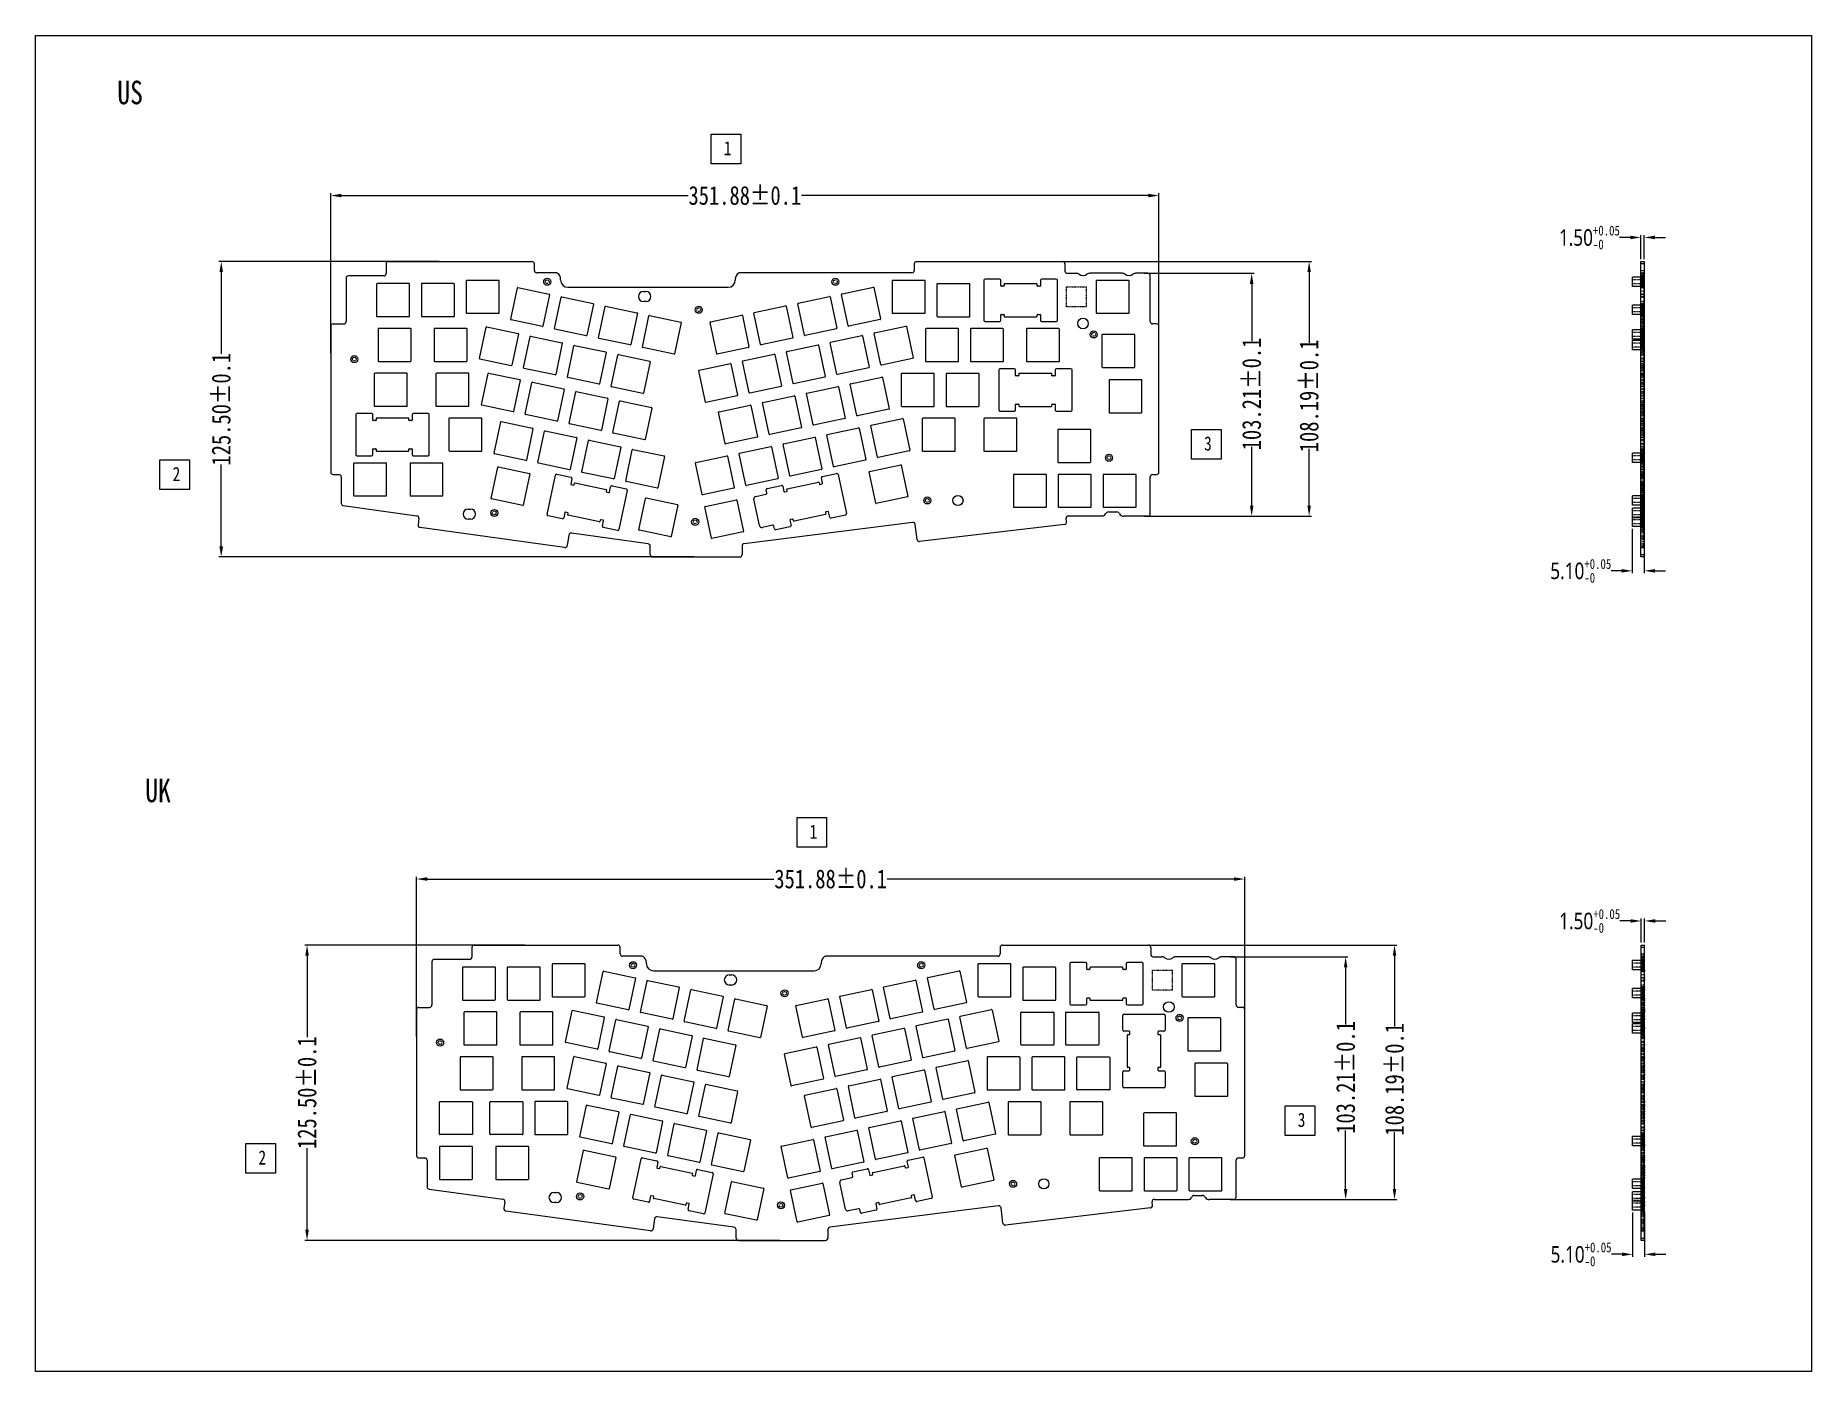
# Model space of a CAD drawing. Header units: inches. Extents: x 3379 to 4133, y -878 to -311.
import ezdxf

# ---------------------------------------------------------------- set-up
doc = ezdxf.new("R2010")
doc.units = ezdxf.units.IN
doc.header["$LTSCALE"] = 0.909449
doc.header["$MEASUREMENT"] = 0
doc.header["$PDMODE"] = 3
doc.header["$PDSIZE"] = 0.3125
doc.linetypes.add('HIDDEN', pattern=[0.2, 0.1, -0.1])
doc.linetypes.add('PHANTOM', pattern=[0.8, 0.45, -0.05, 0.1, -0.05, 0.1, -0.05])
doc.layers.get('0').update_dxf_attribs({"linetype": 'CONTINUOUS'})
doc.layers.get('Defpoints').update_dxf_attribs({"linetype": 'CONTINUOUS'})
for name, color, linetype in [('DEFAULT_2', 8, 'HIDDEN'), ('DEFAULT_3', 7, 'PHANTOM'), ('标注尺寸', 2, 'CONTINUOUS')]:
    doc.layers.add(name, color=color, linetype=linetype)
doc.styles.get("Standard").update_dxf_attribs({"font": 'txt', "width": 0.8})
doc.dimstyles.get("Standard").update_dxf_attribs({"dimtxt": 6, "dimasz": 4.5, "dimexe": 1, "dimexo": 1, "dimgap": 0.09, "dimtad": 0, "dimzin": 1, "dimdsep": 46, "dimtxsty": 'STANDARD', "dimcen": 0.09, "dimclrd": 5, "dimclre": 5, "dimclrt": 1, "dimadec": 0, "dimazin": 0, "dimtp": 0.01, "dimtm": 0.01, "dimtfac": 1, "dimtofl": 0, "dimtmove": 0, "dimatfit": 3, "dimfxl": 1, "dimtolj": 1, "dimtzin": 4, "dimarcsym": 0})

msp = doc.modelspace()

# ---------------------------------------------------------------- texts
at = {"layer": '标注尺寸', "width": 5.72356, "attachment_point": 1}
for s, insert, char_height in [('{\\fSimHei|b0|i0|c134|p49;US}', (3413.405, -330.019), 10), ('1', (3671.122, -355.699), 6), ('3', (3875.204, -481.135), 6), ('2', (3436.914, -494.116), 6), ('{\\fSimHei|b0|i0|c134|p49;UK}', (3425.272, -626.555), 10), ('1', (3707.588, -646.094), 6), ('3', (3914.988, -768.508), 6), ('2', (3473.379, -784.511), 6)]:
    msp.add_mtext(s, dxfattribs=dict(at, insert=insert, char_height=char_height))

# ---------------------------------------------------------------- blocks, each defined once
blk = doc.blocks.new('*D36')
at = {"layer": 'Defpoints', "color": 0, "linetype": 'ByBlock'}
for p in [(3855.99, -378.81), (3855.99, -441.81), (3504.11, -446.71)]:
    blk.add_point(p, dxfattribs=at)
at = {"layer": '标注尺寸', "color": 2, "linetype": 'ByBlock', "lineweight": -2}
for p, q in [((3504.11, -445.71), (3504.11, -377.81)), ((3508.61, -378.81), (3655.97, -378.81)), ((3851.49, -378.81), (3704.14, -378.81)), ((3855.99, -440.81), (3855.99, -377.81))]:
    blk.add_line(p, q, dxfattribs=at)
at = {"layer": '标注尺寸', "color": 2, "linetype": 'ByBlock'}
for points in [[(3508.61, -378.06), (3508.61, -379.56), (3504.11, -378.81)], [(3851.49, -378.06), (3851.49, -379.56), (3855.99, -378.81)]]:
    blk.add_solid(points, dxfattribs=at)
at = {"layer": '标注尺寸', "color": 2, "linetype": 'ByBlock', "insert": (3680.05, -378.81), "char_height": 6, "attachment_point": 5}
blk.add_mtext('\\A1;{\\H1.333x;351.88%%P0.1}', dxfattribs=at)
blk = doc.blocks.new('*D37')
at = {"layer": 'Defpoints', "color": 0, "linetype": 'ByBlock'}
for p in [(3457.57, -406.84), (3551.14, -406.84), (3659.36, -532.34)]:
    blk.add_point(p, dxfattribs=at)
at = {"layer": '标注尺寸', "color": 2, "linetype": 'ByBlock', "lineweight": -2}
for p, q in [((3550.14, -406.84), (3456.57, -406.84)), ((3457.57, -411.34), (3457.57, -446.04)), ((3457.57, -527.84), (3457.57, -493.15)), ((3658.36, -532.34), (3456.57, -532.34))]:
    blk.add_line(p, q, dxfattribs=at)
at = {"layer": '标注尺寸', "color": 2, "linetype": 'ByBlock'}
for points in [[(3456.82, -411.34), (3458.32, -411.34), (3457.57, -406.84)], [(3456.82, -527.84), (3458.32, -527.84), (3457.57, -532.34)]]:
    blk.add_solid(points, dxfattribs=at)
at = {"layer": '标注尺寸', "color": 2, "linetype": 'ByBlock', "insert": (3457.57, -469.59), "char_height": 6, "attachment_point": 5, "rotation": 90}
blk.add_mtext('\\A1;{\\H1.333x;125.50%%P0.1}', dxfattribs=at)
blk = doc.blocks.new('*D38')
at = {"layer": 'Defpoints', "color": 0, "linetype": 'ByBlock'}
for p in [(3848.75, -411.83), (3848.75, -515.03), (3895.41, -515.03)]:
    blk.add_point(p, dxfattribs=at)
at = {"layer": '标注尺寸', "color": 2, "linetype": 'ByBlock', "lineweight": -2}
for p, q in [((3849.75, -411.83), (3896.41, -411.83)), ((3895.41, -416.33), (3895.41, -440.64)), ((3895.41, -510.53), (3895.41, -485.61)), ((3849.75, -515.03), (3896.41, -515.03))]:
    blk.add_line(p, q, dxfattribs=at)
at = {"layer": '标注尺寸', "color": 2, "linetype": 'ByBlock'}
for points in [[(3894.66, -416.33), (3896.16, -416.33), (3895.41, -411.83)], [(3894.66, -510.53), (3896.16, -510.53), (3895.41, -515.03)]]:
    blk.add_solid(points, dxfattribs=at)
at = {"layer": '标注尺寸', "color": 2, "linetype": 'ByBlock', "insert": (3895.41, -463.12), "char_height": 6, "attachment_point": 5, "rotation": 90}
blk.add_mtext('\\A1;{\\H1.333x;103.21%%P0.1}', dxfattribs=at)
blk = doc.blocks.new('*D39')
at = {"layer": 'Defpoints', "color": 0, "linetype": 'ByBlock'}
for p in [(3798.74, -406.84), (3848.75, -515.03), (3919.83, -515.03)]:
    blk.add_point(p, dxfattribs=at)
at = {"layer": '标注尺寸', "color": 2, "linetype": 'ByBlock', "lineweight": -2}
for p, q in [((3799.74, -406.84), (3920.83, -406.84)), ((3919.83, -411.34), (3919.83, -441.44)), ((3919.83, -510.53), (3919.83, -486.41)), ((3849.75, -515.03), (3920.83, -515.03))]:
    blk.add_line(p, q, dxfattribs=at)
at = {"layer": '标注尺寸', "color": 2, "linetype": 'ByBlock'}
for points in [[(3919.08, -411.34), (3920.58, -411.34), (3919.83, -406.84)], [(3919.08, -510.53), (3920.58, -510.53), (3919.83, -515.03)]]:
    blk.add_solid(points, dxfattribs=at)
at = {"layer": '标注尺寸', "color": 2, "linetype": 'ByBlock', "insert": (3919.83, -463.93), "char_height": 6, "attachment_point": 5, "rotation": 90}
blk.add_mtext('\\A1;{\\H1.333x;108.19%%P0.1}', dxfattribs=at)
blk = doc.blocks.new('*D40')
at = {"layer": 'Defpoints', "color": 0}
for p in [(4060.75, -396.62), (4060.75, -406.84), (4062.25, -406.84)]:
    blk.add_point(p, dxfattribs=at)
at = {"layer": '标注尺寸', "color": 2, "lineweight": -2}
for p, q in [((4056.25, -396.62), (4051.75, -396.62)), ((4060.75, -405.84), (4060.75, -395.62)), ((4062.25, -405.84), (4062.25, -395.62)), ((4066.75, -396.62), (4071.25, -396.62))]:
    blk.add_line(p, q, dxfattribs=at)
at = {"layer": '标注尺寸', "color": 2}
for points in [[(4056.25, -395.87), (4056.25, -397.37), (4060.75, -396.62)], [(4066.75, -395.87), (4066.75, -397.37), (4062.25, -396.62)]]:
    blk.add_solid(points, dxfattribs=at)
at = {"layer": '标注尺寸', "color": 2, "insert": (4038.91, -396.62), "char_height": 6, "attachment_point": 5}
blk.add_mtext('\\A1;\\A1;{\\fMicrosoft YaHei|b0|i0|c134|p34;\\H1.167x;1.50\\fSimSun|b1|i0|c134|p2;\\H0.6x;\\S+0.05^ -0;}', dxfattribs=at)
blk = doc.blocks.new('*D41')
at = {"layer": 'Defpoints', "color": 0}
for p in [(4057.15, -519.44), (4062.25, -519.44), (4057.15, -538.27)]:
    blk.add_point(p, dxfattribs=at)
at = {"layer": '标注尺寸', "color": 2, "lineweight": -2}
for p, q in [((4057.15, -520.44), (4057.15, -539.27)), ((4062.25, -520.44), (4062.25, -539.27)), ((4052.65, -538.27), (4048.15, -538.27)), ((4066.75, -538.27), (4071.25, -538.27))]:
    blk.add_line(p, q, dxfattribs=at)
at = {"layer": '标注尺寸', "color": 2}
for points in [[(4052.65, -537.52), (4052.65, -539.02), (4057.15, -538.27)], [(4066.75, -537.52), (4066.75, -539.02), (4062.25, -538.27)]]:
    blk.add_solid(points, dxfattribs=at)
at = {"layer": '标注尺寸', "color": 2, "insert": (4035.24, -538.27), "char_height": 6, "attachment_point": 5}
blk.add_mtext('\\A1;\\A1;{\\fMicrosoft YaHei|b0|i0|c134|p34;\\H1.167x;5.10\\fSimSun|b1|i0|c134|p2;\\H0.6x;\\S+0.05^ -0;}', dxfattribs=at)
blk = doc.blocks.new('*D68')
at = {"layer": 'Defpoints', "color": 0, "linetype": 'ByBlock'}
for p in [(3892.46, -669.21), (3540.58, -737.11), (3892.46, -732.21)]:
    blk.add_point(p, dxfattribs=at)
at = {"layer": '标注尺寸', "color": 2, "linetype": 'ByBlock', "lineweight": -2}
for p, q in [((3540.58, -736.11), (3540.58, -668.21)), ((3545.08, -669.21), (3692.43, -669.21)), ((3887.96, -669.21), (3740.6, -669.21)), ((3892.46, -731.21), (3892.46, -668.21))]:
    blk.add_line(p, q, dxfattribs=at)
at = {"layer": '标注尺寸', "color": 2, "linetype": 'ByBlock'}
for points in [[(3545.08, -668.46), (3545.08, -669.96), (3540.58, -669.21)], [(3887.96, -668.46), (3887.96, -669.96), (3892.46, -669.21)]]:
    blk.add_solid(points, dxfattribs=at)
at = {"layer": '标注尺寸', "color": 2, "linetype": 'ByBlock', "insert": (3716.52, -669.21), "char_height": 6, "attachment_point": 5}
blk.add_mtext('\\A1;{\\H1.333x;351.88%%P0.1}', dxfattribs=at)
blk = doc.blocks.new('*D69')
at = {"layer": 'Defpoints', "color": 0, "linetype": 'ByBlock'}
for p in [(3494.03, -697.24), (3587.61, -697.24), (3695.83, -822.74)]:
    blk.add_point(p, dxfattribs=at)
at = {"layer": '标注尺寸', "color": 2, "linetype": 'ByBlock', "lineweight": -2}
for p, q in [((3586.61, -697.24), (3493.03, -697.24)), ((3494.03, -701.74), (3494.03, -736.44)), ((3494.03, -818.24), (3494.03, -783.54)), ((3694.83, -822.74), (3493.03, -822.74))]:
    blk.add_line(p, q, dxfattribs=at)
at = {"layer": '标注尺寸', "color": 2, "linetype": 'ByBlock'}
for points in [[(3493.28, -701.74), (3494.78, -701.74), (3494.03, -697.24)], [(3493.28, -818.24), (3494.78, -818.24), (3494.03, -822.74)]]:
    blk.add_solid(points, dxfattribs=at)
at = {"layer": '标注尺寸', "color": 2, "linetype": 'ByBlock', "insert": (3494.03, -759.99), "char_height": 6, "attachment_point": 5, "rotation": 90}
blk.add_mtext('\\A1;{\\H1.333x;125.50%%P0.1}', dxfattribs=at)
blk = doc.blocks.new('*D70')
at = {"layer": 'Defpoints', "color": 0, "linetype": 'ByBlock'}
for p in [(3885.22, -702.22), (3885.22, -805.43), (3935.34, -805.43)]:
    blk.add_point(p, dxfattribs=at)
at = {"layer": '标注尺寸', "color": 2, "linetype": 'ByBlock', "lineweight": -2}
for p, q in [((3886.22, -702.22), (3936.34, -702.22)), ((3935.34, -706.72), (3935.34, -731.03)), ((3935.34, -800.93), (3935.34, -776)), ((3886.22, -805.43), (3936.34, -805.43))]:
    blk.add_line(p, q, dxfattribs=at)
at = {"layer": '标注尺寸', "color": 2, "linetype": 'ByBlock'}
for points in [[(3934.59, -706.72), (3936.09, -706.72), (3935.34, -702.22)], [(3934.59, -800.93), (3936.09, -800.93), (3935.34, -805.43)]]:
    blk.add_solid(points, dxfattribs=at)
at = {"layer": '标注尺寸', "color": 2, "linetype": 'ByBlock', "insert": (3935.34, -753.51), "char_height": 6, "attachment_point": 5, "rotation": 90}
blk.add_mtext('\\A1;{\\H1.333x;103.21%%P0.1}', dxfattribs=at)
blk = doc.blocks.new('*D71')
at = {"layer": 'Defpoints', "color": 0, "linetype": 'ByBlock'}
for p in [(3835.21, -697.24), (3885.22, -805.43), (3956.11, -805.43)]:
    blk.add_point(p, dxfattribs=at)
at = {"layer": '标注尺寸', "color": 2, "linetype": 'ByBlock', "lineweight": -2}
for p, q in [((3836.21, -697.24), (3957.11, -697.24)), ((3956.11, -701.74), (3956.11, -731.84)), ((3956.11, -800.93), (3956.11, -776.81)), ((3886.22, -805.43), (3957.11, -805.43))]:
    blk.add_line(p, q, dxfattribs=at)
at = {"layer": '标注尺寸', "color": 2, "linetype": 'ByBlock'}
for points in [[(3955.36, -701.74), (3956.86, -701.74), (3956.11, -697.24)], [(3955.36, -800.93), (3956.86, -800.93), (3956.11, -805.43)]]:
    blk.add_solid(points, dxfattribs=at)
at = {"layer": '标注尺寸', "color": 2, "linetype": 'ByBlock', "insert": (3956.11, -754.32), "char_height": 6, "attachment_point": 5, "rotation": 90}
blk.add_mtext('\\A1;{\\H1.333x;108.19%%P0.1}', dxfattribs=at)
blk = doc.blocks.new('*D72')
at = {"layer": 'Defpoints', "color": 0}
for p in [(4060.88, -687.02), (4060.88, -697.24), (4062.38, -697.24)]:
    blk.add_point(p, dxfattribs=at)
at = {"layer": '标注尺寸', "color": 2, "lineweight": -2}
for p, q in [((4060.88, -696.24), (4060.88, -686.02)), ((4062.38, -696.24), (4062.38, -686.02)), ((4056.38, -687.02), (4051.88, -687.02)), ((4066.88, -687.02), (4071.38, -687.02))]:
    blk.add_line(p, q, dxfattribs=at)
at = {"layer": '标注尺寸', "color": 2}
for points in [[(4056.38, -686.27), (4056.38, -687.77), (4060.88, -687.02)], [(4066.88, -686.27), (4066.88, -687.77), (4062.38, -687.02)]]:
    blk.add_solid(points, dxfattribs=at)
at = {"layer": '标注尺寸', "color": 2, "insert": (4039.03, -687.02), "char_height": 6, "attachment_point": 5}
blk.add_mtext('\\A1;\\A1;{\\fMicrosoft YaHei|b0|i0|c134|p34;\\H1.167x;1.50\\fSimSun|b1|i0|c134|p2;\\H0.6x;\\S+0.05^ -0;}', dxfattribs=at)
blk = doc.blocks.new('*D73')
at = {"layer": 'Defpoints', "color": 0}
for p in [(4057.28, -809.84), (4062.38, -809.84), (4057.28, -828.66)]:
    blk.add_point(p, dxfattribs=at)
at = {"layer": '标注尺寸', "color": 2, "lineweight": -2}
for p, q in [((4057.28, -810.84), (4057.28, -829.66)), ((4062.38, -810.84), (4062.38, -829.66)), ((4052.78, -828.66), (4048.28, -828.66)), ((4066.88, -828.66), (4071.38, -828.66))]:
    blk.add_line(p, q, dxfattribs=at)
at = {"layer": '标注尺寸', "color": 2}
for points in [[(4052.78, -827.91), (4052.78, -829.41), (4057.28, -828.66)], [(4066.88, -827.91), (4066.88, -829.41), (4062.38, -828.66)]]:
    blk.add_solid(points, dxfattribs=at)
at = {"layer": '标注尺寸', "color": 2, "insert": (4035.37, -828.66), "char_height": 6, "attachment_point": 5}
blk.add_mtext('\\A1;\\A1;{\\fMicrosoft YaHei|b0|i0|c134|p34;\\H1.167x;5.10\\fSimSun|b1|i0|c134|p2;\\H0.6x;\\S+0.05^ -0;}', dxfattribs=at)

# ---------------------------------------------------------------- dimensions: what is measured, and where the dimension line sits
at = {"layer": '标注尺寸', "linetype": 'ByBlock'}
dim = msp.add_linear_dim(base=(3855.993, -378.811), p1=(3504.113, -446.714), p2=(3855.993, -441.814), text='{\\H1.333x;<>%%P0.1}', dimstyle='STANDARD', override={"dimclrd": 2, "dimclre": 2, "dimclrt": 2}, dxfattribs=at)
dim.commit()
dim.dimension.update_dxf_attribs({"geometry": '*D36', "text_midpoint": (3680.053, -378.811)})
at = {"layer": '标注尺寸'}
for base, p1, p2, picture, middle in [((4060.755, -396.625), (4062.255, -406.845), (4060.755, -406.845), '*D40', (4038.908, -396.625)), ((4057.155, -538.269), (4062.255, -519.445), (4057.155, -519.445), '*D41', (4035.239, -538.269)), ((4060.882, -687.019), (4062.382, -697.239), (4060.882, -697.239), '*D72', (4039.035, -687.019)), ((4057.282, -828.663), (4062.382, -809.839), (4057.282, -809.839), '*D73', (4035.366, -828.663))]:
    dim = msp.add_linear_dim(base=base, p1=p1, p2=p2, text='\\A1;{\\fMicrosoft YaHei|b0|i0|c134|p34;\\H1.167x;<>\\fSimSun|b1|i0|c134|p2;\\H0.6x;\\S+0.05^ -0;}', dimstyle='STANDARD', override={"dimclrd": 2, "dimclre": 2, "dimclrt": 2}, dxfattribs=at)
    dim.commit()
    dim.dimension.update_dxf_attribs({"geometry": picture, "text_midpoint": middle})
at = {"layer": '标注尺寸', "linetype": 'ByBlock'}
dim = msp.add_linear_dim(base=(3457.566, -406.845), p1=(3659.365, -532.345), p2=(3551.141, -406.845), angle=90, text='{\\H1.333x;<>%%P0.1}', dimstyle='STANDARD', override={"dimclrd": 2, "dimclre": 2, "dimclrt": 2}, dxfattribs=at)
dim.commit()
dim.dimension.update_dxf_attribs({"geometry": '*D37', "text_midpoint": (3457.566, -469.595)})
for base, p1, p2, picture, middle in [((3919.834, -515.035), (3798.745, -406.845), (3848.751, -515.035), '*D39', (3919.834, -463.928)), ((3895.4074, -515.0346), (3848.7508, -411.8295), (3848.7508, -515.0346), '*D38', (3895.4074, -463.1207))]:
    dim = msp.add_linear_dim(base=base, p1=p1, p2=p2, angle=90, text='{\\H1.333x;<>%%P0.1}', dimstyle='STANDARD', override={"dimclrd": 2, "dimclre": 2, "dimclrt": 2}, dxfattribs=at)
    dim.commit()
    dim.dimension.update_dxf_attribs({"geometry": picture, "text_midpoint": middle, "dimtype": 160})
at = {"layer": '标注尺寸', "color": 2, "linetype": 'ByBlock'}
dim = msp.add_linear_dim(base=(3892.458, -669.205), p1=(3540.578, -737.108), p2=(3892.458, -732.208), text='{\\H1.333x;<>%%P0.1}', dimstyle='STANDARD', override={"dimclrd": 2, "dimclre": 2, "dimclrt": 2}, dxfattribs=at)
dim.commit()
dim.dimension.update_dxf_attribs({"geometry": '*D68', "text_midpoint": (3716.518, -669.205)})
dim = msp.add_linear_dim(base=(3494.031, -697.239), p1=(3695.83, -822.739), p2=(3587.606, -697.239), angle=90, text='{\\H1.333x;<>%%P0.1}', dimstyle='STANDARD', override={"dimclrd": 2, "dimclre": 2, "dimclrt": 2}, dxfattribs=at)
dim.commit()
dim.dimension.update_dxf_attribs({"geometry": '*D69', "text_midpoint": (3494.031, -759.989)})
for base, p1, p2, picture, middle in [((3956.114, -805.429), (3835.21, -697.239), (3885.216, -805.429), '*D71', (3956.114, -754.322)), ((3935.342, -805.4289), (3885.2161, -702.2238), (3885.2161, -805.4289), '*D70', (3935.342, -753.515))]:
    dim = msp.add_linear_dim(base=base, p1=p1, p2=p2, angle=90, text='{\\H1.333x;<>%%P0.1}', dimstyle='STANDARD', override={"dimclrd": 2, "dimclre": 2, "dimclrt": 2}, dxfattribs=at)
    dim.commit()
    dim.dimension.update_dxf_attribs({"geometry": picture, "text_midpoint": middle, "dimtype": 160})

# ---------------------------------------------------------------- linework, layer by layer
at = {"color": 7, "linetype": 'Continuous'}
for p, q in [((3528.613, -406.845), (3589.613, -406.845)), ((3753.043, -406.845), (3815.043, -406.845)), ((4060.755, -532.345), (4060.755, -406.845)), ((4060.755, -406.845), (4062.255, -406.845)), ((4062.255, -532.345), (4062.255, -406.845)), ((3510.613, -413.945), (3510.613, -432.33)), ((3526.613, -412.945), (3511.613, -412.945)), ((3527.613, -407.845), (3527.613, -411.945)), ((3561.713, -415.035), (3561.713, -428.635)), ((3575.513, -414.835), (3561.913, -414.835)), ((3575.713, -428.635), (3575.713, -415.035)), ((3590.613, -410.645), (3590.613, -407.845)), ((3599.83, -411.645), (3591.613, -411.645)), ((3601.776, -414.795), (3601.776, -414.345)), ((3676.01, -414.345), (3676.01, -414.795)), ((3751.043, -411.645), (3677.957, -411.645)), ((3756.448, -414.845), (3742.848, -414.845)), ((3752.043, -407.845), (3752.043, -410.645)), ((3781.648, -414.815), (3781.648, -431.815)), ((3788.348, -414.315), (3782.148, -414.315)), ((3788.848, -417.115), (3788.848, -414.815)), ((3805.648, -414.815), (3805.648, -417.115)), ((3812.348, -414.315), (3806.148, -414.315)), ((3812.848, -431.815), (3812.848, -414.815)), ((3816.043, -407.845), (3816.043, -410.83)), ((3817.043, -411.83), (3820.834, -411.83)), ((3840.374, -411.83), (3826.669, -411.83)), ((3843.093, -414.845), (3829.493, -414.845)), ((3851.293, -411.83), (3846.209, -411.83)), ((3852.293, -432.33), (3852.293, -412.83)), ((4057.155, -417.445), (4057.155, -413.445)), ((4060.755, -413.445), (4057.155, -413.445)), ((4062.255, -407.845), (4060.755, -407.845)), ((4060.755, -411.945), (4062.255, -411.945)), ((4062.255, -412.945), (4060.755, -412.945)), ((4062.255, -413.945), (4060.755, -413.945)), ((3523.613, -416.445), (3523.613, -430.045)), ((3537.413, -416.245), (3523.813, -416.245)), ((3537.613, -430.045), (3537.613, -416.445)), ((3542.663, -416.445), (3542.663, -430.045)), ((3556.463, -416.245), (3542.863, -416.245)), ((3556.663, -430.045), (3556.663, -416.445)), ((3580.591, -431.377), (3583.402, -418.071)), ((3583.639, -417.916), (3596.942, -420.727)), ((3597.1, -420.965), (3594.288, -434.271)), ((3599.229, -435.315), (3602.04, -422.009)), ((3602.278, -421.854), (3615.581, -424.665)), ((3604.776, -417.795), (3673.01, -417.795)), ((3637, -419.542), (3638, -419.542)), ((3702.718, -424.557), (3716.019, -421.727)), ((3716.256, -421.881), (3719.086, -435.183)), ((3724.026, -434.132), (3721.196, -420.83)), ((3721.351, -420.593), (3734.652, -417.763)), ((3734.889, -417.917), (3737.719, -431.219)), ((3742.648, -415.045), (3742.648, -428.645)), ((3756.648, -428.645), (3756.648, -415.045)), ((3761.698, -416.515), (3761.698, -430.115)), ((3775.498, -416.315), (3761.898, -416.315)), ((3775.698, -430.115), (3775.698, -416.515)), ((3790.048, -417.315), (3789.048, -417.315)), ((3790.248, -416.515), (3790.248, -417.115)), ((3804.048, -416.315), (3790.448, -416.315)), ((3804.248, -417.115), (3804.248, -416.515)), ((3805.448, -417.315), (3804.448, -417.315)), ((3829.293, -415.045), (3829.293, -428.645)), ((3843.293, -428.645), (3843.293, -415.045)), ((4060.755, -417.445), (4057.155, -417.445)), ((3561.913, -428.835), (3575.513, -428.835)), ((3615.738, -424.903), (3612.927, -438.209)), ((3617.868, -439.253), (3620.679, -425.946)), ((3620.916, -425.792), (3634.219, -428.603)), ((3634.377, -428.841), (3631.565, -442.147)), ((3636.506, -443.191), (3639.318, -429.884)), ((3638, -423.842), (3637, -423.842)), ((3639.555, -429.73), (3652.858, -432.541)), ((3665.452, -432.485), (3678.753, -429.655)), ((3678.99, -429.809), (3681.82, -443.111)), ((3686.76, -442.061), (3683.93, -428.758)), ((3684.085, -428.521), (3697.386, -425.691)), ((3697.623, -425.845), (3700.453, -439.147)), ((3705.393, -438.096), (3702.563, -424.794)), ((3742.848, -428.845), (3756.448, -428.845)), ((3788.848, -431.815), (3788.848, -429.515)), ((3789.048, -429.315), (3790.048, -429.315)), ((3790.248, -429.515), (3790.248, -430.115)), ((3804.248, -430.115), (3804.248, -429.515)), ((3804.448, -429.315), (3805.448, -429.315)), ((3805.648, -429.515), (3805.648, -431.815)), ((3829.493, -428.845), (3843.093, -428.845)), ((4057.155, -429.345), (4057.155, -425.345)), ((4060.755, -425.345), (4057.155, -425.345)), ((4060.755, -429.345), (4057.155, -429.345)), ((3504.113, -434.33), (3504.113, -496.33)), ((3505.113, -433.33), (3509.613, -433.33)), ((3523.813, -430.245), (3537.413, -430.245)), ((3524.213, -435.495), (3524.213, -449.095)), ((3538.013, -435.295), (3524.413, -435.295)), ((3538.213, -449.095), (3538.213, -435.495)), ((3542.863, -430.245), (3556.463, -430.245)), ((3548.013, -435.495), (3548.013, -449.095)), ((3561.813, -435.295), (3548.213, -435.295)), ((3562.013, -449.095), (3562.013, -435.495)), ((3567.358, -448.052), (3570.169, -434.745)), ((3570.406, -434.591), (3583.709, -437.402)), ((3594.051, -434.425), (3580.748, -431.614)), ((3583.867, -437.639), (3581.055, -450.946)), ((3612.69, -438.363), (3599.387, -435.552)), ((3653.015, -432.778), (3650.204, -446.085)), ((3668.127, -446.025), (3665.297, -432.722)), ((3718.931, -435.421), (3705.63, -438.25)), ((3737.564, -431.456), (3724.263, -434.286)), ((3737.82, -450.674), (3734.99, -437.372)), ((3735.145, -437.134), (3748.446, -434.304)), ((3748.683, -434.458), (3751.514, -447.761)), ((3761.898, -430.315), (3775.498, -430.315)), ((3782.148, -432.315), (3788.348, -432.315)), ((3790.448, -430.315), (3804.048, -430.315)), ((3806.148, -432.315), (3812.348, -432.315)), ((3854.993, -433.33), (3853.293, -433.33)), ((3855.993, -496.33), (3855.993, -434.33)), ((4057.155, -439.815), (4057.155, -435.815)), ((4060.755, -435.815), (4057.155, -435.815)), ((4060.755, -432.33), (4062.255, -432.33)), ((4060.755, -433.33), (4062.255, -433.33)), ((4060.755, -434.33), (4062.255, -434.33)), ((3585.996, -451.99), (3588.808, -438.683)), ((3589.045, -438.529), (3602.348, -441.34)), ((3602.505, -441.577), (3599.694, -454.884)), ((3604.635, -455.927), (3607.446, -442.621)), ((3607.683, -442.467), (3620.987, -445.278)), ((3631.328, -442.301), (3618.025, -439.49)), ((3649.967, -446.239), (3636.664, -443.428)), ((3681.665, -443.349), (3668.364, -446.179)), ((3700.298, -439.385), (3686.997, -442.215)), ((3697.879, -445.062), (3711.18, -442.233)), ((3711.418, -442.387), (3714.248, -455.689)), ((3719.187, -454.638), (3716.357, -441.336)), ((3716.512, -441.098), (3729.813, -438.268)), ((3730.05, -438.422), (3732.881, -451.725)), ((3831.798, -438.015), (3831.798, -451.615)), ((3845.598, -437.815), (3831.998, -437.815)), ((3845.798, -451.615), (3845.798, -438.015)), ((4060.755, -439.815), (4057.155, -439.815)), ((4057.155, -444.345), (4057.155, -440.345)), ((4060.755, -440.345), (4057.155, -440.345)), ((4060.755, -444.345), (4057.155, -444.345)), ((3524.413, -449.295), (3538.013, -449.295)), ((3548.213, -449.295), (3561.813, -449.295)), ((3580.818, -451.1), (3567.515, -448.289)), ((3599.457, -455.038), (3586.154, -452.227)), ((3621.144, -445.515), (3618.333, -458.821)), ((3623.273, -459.865), (3626.085, -446.559)), ((3626.322, -446.405), (3639.625, -449.216)), ((3639.782, -449.453), (3636.971, -462.759)), ((3660.613, -452.991), (3673.914, -450.161)), ((3674.152, -450.315), (3676.982, -463.617)), ((3681.921, -462.566), (3679.091, -449.264)), ((3679.246, -449.027), (3692.547, -446.197)), ((3692.785, -446.351), (3695.615, -459.653)), ((3700.554, -458.602), (3697.724, -445.3)), ((3732.726, -451.962), (3719.424, -454.792)), ((3751.359, -447.998), (3738.057, -450.828)), ((3831.998, -451.815), (3845.598, -451.815)), ((3522.613, -454.545), (3522.613, -468.145)), ((3536.413, -454.345), (3522.813, -454.345)), ((3536.613, -468.145), (3536.613, -454.545)), ((3548.783, -454.545), (3548.783, -468.145)), ((3562.583, -454.345), (3548.983, -454.345)), ((3562.783, -468.145), (3562.783, -454.545)), ((3568.116, -467.682), (3570.928, -454.376)), ((3571.165, -454.222), (3584.468, -457.032)), ((3584.625, -457.27), (3581.814, -470.576)), ((3586.755, -471.62), (3589.566, -458.314)), ((3589.803, -458.16), (3603.106, -460.97)), ((3618.096, -458.976), (3604.792, -456.165)), ((3636.734, -462.914), (3623.431, -460.103)), ((3663.288, -466.531), (3660.458, -453.228)), ((3695.46, -459.891), (3682.158, -462.72)), ((3714.093, -455.926), (3700.791, -458.756)), ((3706.352, -462.736), (3719.654, -459.906)), ((3719.891, -460.06), (3722.721, -473.363)), ((3727.66, -472.312), (3724.83, -459.009)), ((3724.985, -458.772), (3738.286, -455.942)), ((3738.524, -456.096), (3741.354, -469.398)), ((3746.548, -454.615), (3746.548, -468.215)), ((3760.348, -454.415), (3746.748, -454.415)), ((3760.548, -468.215), (3760.548, -454.615)), ((3765.598, -454.615), (3765.598, -468.215)), ((3779.398, -454.415), (3765.798, -454.415)), ((3779.598, -468.215), (3779.598, -454.615)), ((3834.798, -457.265), (3834.798, -470.865)), ((3848.598, -457.065), (3834.998, -457.065)), ((3848.798, -470.865), (3848.798, -457.265)), ((3603.264, -461.208), (3600.452, -474.514)), ((3605.393, -475.558), (3608.205, -462.252)), ((3608.442, -462.098), (3621.745, -464.908)), ((3621.902, -465.146), (3619.091, -478.452)), ((3624.032, -479.496), (3626.843, -466.19)), ((3627.08, -466.036), (3640.383, -468.846)), ((3676.827, -463.855), (3663.525, -466.685)), ((3669.086, -470.664), (3682.388, -467.835)), ((3690.394, -480.24), (3687.564, -466.938)), ((3687.719, -466.7), (3701.021, -463.87)), ((3701.258, -464.024), (3704.088, -477.327)), ((3709.027, -476.276), (3706.197, -462.974)), ((3522.813, -468.345), (3536.413, -468.345)), ((3548.983, -468.345), (3562.583, -468.345)), ((3554.313, -473.595), (3554.313, -487.195)), ((3568.113, -473.395), (3554.513, -473.395)), ((3581.577, -470.731), (3568.274, -467.92)), ((3568.313, -487.195), (3568.313, -473.595)), ((3573.522, -488.295), (3576.333, -474.989)), ((3576.57, -474.834), (3589.874, -477.645)), ((3600.215, -474.669), (3586.912, -471.858)), ((3640.541, -469.084), (3637.729, -482.39)), ((3671.761, -484.204), (3668.931, -470.902)), ((3682.625, -467.989), (3685.455, -481.291)), ((3722.566, -473.6), (3709.265, -476.43)), ((3741.199, -469.636), (3727.898, -472.466)), ((3733.732, -476.387), (3747.034, -473.558)), ((3746.748, -468.415), (3760.348, -468.415)), ((3747.271, -473.712), (3750.101, -487.014)), ((3755.448, -473.665), (3755.448, -487.265)), ((3769.248, -473.465), (3755.648, -473.465)), ((3765.798, -468.415), (3779.398, -468.415)), ((3769.448, -487.265), (3769.448, -473.665)), ((3781.648, -473.665), (3781.648, -487.265)), ((3795.448, -473.465), (3781.848, -473.465)), ((3795.648, -487.265), (3795.648, -473.665)), ((3834.998, -471.065), (3848.598, -471.065)), ((3590.031, -477.883), (3587.22, -491.189)), ((3592.161, -492.233), (3594.972, -478.927)), ((3595.209, -478.772), (3608.512, -481.583)), ((3618.854, -478.607), (3605.551, -475.796)), ((3608.67, -481.821), (3605.858, -495.127)), ((3610.799, -496.171), (3613.61, -482.865)), ((3613.847, -482.71), (3627.151, -485.521)), ((3637.492, -482.545), (3624.189, -479.734)), ((3685.3, -481.528), (3671.999, -484.358)), ((3703.933, -477.564), (3690.632, -480.394)), ((3696.466, -484.316), (3709.768, -481.486)), ((3710.005, -481.64), (3712.835, -494.942)), ((3717.774, -493.891), (3714.944, -480.589)), ((3715.099, -480.352), (3728.401, -477.522)), ((3728.638, -477.676), (3731.468, -490.978)), ((3736.407, -489.927), (3733.577, -476.625)), ((3813.048, -478.415), (3813.048, -492.015)), ((3826.848, -478.215), (3813.248, -478.215)), ((3827.048, -492.015), (3827.048, -478.415)), ((3554.513, -487.395), (3568.113, -487.395)), ((3586.983, -491.343), (3573.679, -488.533)), ((3627.308, -485.759), (3624.497, -499.065)), ((3629.438, -500.109), (3632.249, -486.803)), ((3632.486, -486.648), (3645.789, -489.459)), ((3645.947, -489.697), (3643.135, -503.003)), ((3659.2, -492.244), (3672.502, -489.414)), ((3672.739, -489.568), (3675.569, -502.87)), ((3680.508, -501.82), (3677.678, -488.517)), ((3677.833, -488.28), (3691.135, -485.45)), ((3691.372, -485.604), (3694.202, -498.906)), ((3699.141, -497.855), (3696.311, -484.553)), ((3749.946, -487.251), (3736.645, -490.081)), ((3755.648, -487.465), (3769.248, -487.465)), ((3781.848, -487.465), (3795.448, -487.465)), ((4060.755, -488.215), (4057.155, -488.215)), ((4057.155, -492.215), (4057.155, -488.215)), ((3505.113, -497.33), (3507.558, -497.33)), ((3513.833, -492.645), (3513.833, -506.245)), ((3527.633, -492.445), (3514.033, -492.445)), ((3527.833, -506.245), (3527.833, -492.645)), ((3537.783, -492.645), (3537.783, -506.245)), ((3551.583, -492.445), (3537.983, -492.445)), ((3551.783, -506.245), (3551.783, -492.645)), ((3572.224, -507.491), (3575.035, -494.185)), ((3575.272, -494.031), (3588.575, -496.841)), ((3588.733, -497.079), (3585.921, -510.385)), ((3605.621, -495.281), (3592.318, -492.471)), ((3596.047, -514.262), (3599.561, -497.629)), ((3600.154, -497.244), (3606.22, -498.525)), ((3624.26, -499.219), (3610.956, -496.409)), ((3661.875, -505.784), (3659.045, -492.482)), ((3712.68, -495.18), (3699.379, -498.009)), ((3712.995, -498.231), (3719.059, -496.941)), ((3731.313, -491.215), (3718.012, -494.045)), ((3719.653, -497.326), (3723.19, -513.954)), ((3735.65, -509.565), (3732.819, -496.262)), ((3732.974, -496.025), (3746.276, -493.195)), ((3746.513, -493.349), (3749.343, -506.651)), ((3794.198, -497.465), (3794.198, -511.065)), ((3807.998, -497.265), (3794.398, -497.265)), ((3808.198, -511.065), (3808.198, -497.465)), ((3813.248, -492.215), (3826.848, -492.215)), ((3813.248, -497.465), (3813.248, -511.065)), ((3827.048, -497.265), (3813.448, -497.265)), ((3827.248, -511.065), (3827.248, -497.465)), ((3832.298, -497.465), (3832.298, -511.065)), ((3846.098, -497.265), (3832.498, -497.265)), ((3846.298, -511.065), (3846.298, -497.465)), ((3853.293, -497.33), (3854.993, -497.33)), ((4060.755, -492.215), (4057.155, -492.215)), ((4062.255, -496.33), (4060.755, -496.33)), ((4062.255, -497.33), (4060.755, -497.33)), ((3508.558, -498.33), (3508.558, -509.567)), ((3606.606, -499.118), (3606.13, -501.368)), ((3606.285, -501.605), (3607.263, -501.812)), ((3607.5, -501.657), (3607.624, -501.07)), ((3607.861, -500.916), (3621.164, -503.727)), ((3621.322, -503.964), (3621.198, -504.551)), ((3621.352, -504.789), (3622.33, -504.995)), ((3622.567, -504.841), (3623.043, -502.591)), ((3623.635, -502.205), (3629.701, -503.486)), ((3630.087, -504.079), (3626.573, -520.712)), ((3642.898, -503.157), (3629.595, -500.347)), ((3675.414, -503.108), (3662.113, -505.938)), ((3694.047, -499.144), (3680.746, -501.974)), ((3689.408, -505.098), (3689.136, -503.818)), ((3689.521, -503.225), (3695.585, -501.935)), ((3696.178, -502.32), (3696.657, -504.57)), ((3696.894, -504.724), (3697.872, -504.515)), ((3698.026, -504.278), (3697.901, -503.691)), ((3698.056, -503.454), (3711.357, -500.624)), ((3711.595, -500.778), (3711.719, -501.365)), ((3711.957, -501.519), (3712.935, -501.311)), ((3713.089, -501.074), (3712.61, -498.824)), ((3852.293, -514.035), (3852.293, -498.33)), ((4060.755, -498.33), (4062.255, -498.33)), ((3509.422, -510.558), (3540.741, -514.858)), ((3514.033, -506.445), (3527.633, -506.445)), ((3537.983, -506.445), (3551.583, -506.445)), ((3562.508, -511.997), (3563.508, -511.997)), ((3585.684, -510.54), (3572.381, -507.729)), ((3635.08, -520.771), (3637.891, -507.465)), ((3638.128, -507.311), (3651.431, -510.122)), ((3651.589, -510.359), (3648.777, -523.665)), ((3665.84, -524.417), (3663.01, -511.114)), ((3663.165, -510.877), (3676.466, -508.047)), ((3676.703, -508.201), (3679.533, -521.503)), ((3686.321, -519.046), (3683.927, -507.798)), ((3684.697, -506.611), (3689.023, -505.691)), ((3715.432, -513.048), (3714.454, -513.256)), ((3749.188, -506.889), (3735.887, -509.719)), ((3794.398, -511.265), (3807.998, -511.265)), ((3813.448, -511.265), (3827.048, -511.265)), ((3832.498, -511.265), (3846.098, -511.265)), ((4060.755, -506.345), (4057.155, -506.345)), ((4057.155, -510.345), (4057.155, -506.345)), ((4060.755, -510.345), (4057.155, -510.345)), ((4060.755, -511.675), (4057.155, -511.675)), ((4057.155, -519.445), (4057.155, -511.675)), ((4060.755, -509.567), (4062.255, -509.567)), ((4060.755, -510.558), (4062.255, -510.558)), ((3541.596, -515.985), (3541.216, -518.756)), ((3603.494, -528.316), (3542.07, -519.883)), ((3563.508, -516.297), (3562.508, -516.297)), ((3602.499, -516.136), (3596.433, -514.855)), ((3603.567, -513.5), (3603.091, -515.751)), ((3604.782, -513.553), (3603.804, -513.346)), ((3604.813, -514.377), (3604.937, -513.79)), ((3618.273, -517.425), (3604.97, -514.614)), ((3618.634, -516.684), (3618.51, -517.271)), ((3619.85, -516.736), (3618.871, -516.529)), ((3619.529, -519.223), (3620.004, -516.973)), ((3625.981, -521.098), (3619.914, -519.816)), ((3751.346, -517.685), (3679.739, -526.734)), ((3691.832, -518.896), (3687.507, -519.816)), ((3692.673, -520.446), (3692.425, -519.281)), ((3699.33, -519.541), (3693.266, -520.831)), ((3699.237, -516.698), (3699.715, -518.948)), ((3700.369, -516.253), (3699.391, -516.461)), ((3700.731, -516.994), (3700.606, -516.407)), ((3714.27, -514.318), (3700.968, -517.148)), ((3714.3, -513.493), (3714.425, -514.08)), ((3716.148, -515.452), (3715.669, -513.202)), ((3722.805, -514.547), (3716.741, -515.837)), ((3753.225, -524.988), (3752.464, -518.56)), ((3815.906, -518.575), (3754.336, -525.864)), ((3816.781, -517.464), (3816.611, -516.025)), ((3817.604, -514.908), (3832.165, -514.908)), ((3834.541, -513.227), (3838.098, -513.227)), ((3851.293, -515.035), (3840.961, -515.035)), ((4060.755, -515.675), (4057.155, -515.675)), ((4060.755, -519.445), (4057.155, -519.445)), ((4060.755, -514.858), (4062.255, -514.858)), ((4060.755, -515.985), (4062.255, -515.985)), ((4060.755, -518.756), (4062.255, -518.756)), ((4062.255, -519.883), (4060.755, -519.883)), ((3605.213, -523.146), (3604.621, -527.461)), ((3638.947, -526.769), (3606.34, -522.292)), ((3648.54, -523.82), (3635.237, -521.009)), ((3639.865, -531.345), (3639.865, -527.765)), ((3679.378, -521.741), (3666.077, -524.571)), ((3678.865, -527.726), (3678.865, -531.345)), ((3640.865, -532.345), (3677.865, -532.345)), ((4060.755, -528.325), (4062.255, -528.325)), ((4060.755, -531.345), (4062.255, -531.345)), ((4062.255, -532.345), (4060.755, -532.345)), ((3564.078, -698.239), (3564.078, -702.339)), ((3565.078, -697.239), (3626.078, -697.239)), ((3627.078, -701.039), (3627.078, -698.239)), ((3788.508, -698.239), (3788.508, -701.039)), ((3789.508, -697.239), (3851.508, -697.239)), ((3852.508, -698.239), (3852.508, -701.224)), ((4060.882, -822.739), (4060.882, -697.239)), ((4060.882, -697.239), (4062.382, -697.239)), ((4062.382, -698.239), (4060.882, -698.239)), ((4062.382, -822.739), (4062.382, -697.239)), ((3547.078, -704.339), (3547.078, -722.724)), ((3563.078, -703.339), (3548.078, -703.339)), ((3560.078, -706.839), (3560.078, -720.439)), ((3573.878, -706.639), (3560.278, -706.639)), ((3574.078, -720.439), (3574.078, -706.839)), ((3579.128, -706.839), (3579.128, -720.439)), ((3592.928, -706.639), (3579.328, -706.639)), ((3593.128, -720.439), (3593.128, -706.839)), ((3598.178, -705.429), (3598.178, -719.029)), ((3611.978, -705.229), (3598.378, -705.229)), ((3612.178, -719.029), (3612.178, -705.429)), ((3617.056, -721.771), (3619.867, -708.465)), ((3620.104, -708.311), (3633.407, -711.121)), ((3636.295, -702.039), (3628.078, -702.039)), ((3638.242, -705.189), (3638.242, -704.739)), ((3641.242, -708.189), (3709.476, -708.189)), ((3712.476, -704.739), (3712.476, -705.189)), ((3787.508, -702.039), (3714.422, -702.039)), ((3757.816, -710.987), (3771.117, -708.157)), ((3771.355, -708.311), (3774.185, -721.613)), ((3779.113, -705.439), (3779.113, -719.039)), ((3792.913, -705.239), (3779.313, -705.239)), ((3793.113, -719.039), (3793.113, -705.439)), ((3798.163, -706.909), (3798.163, -720.509)), ((3811.963, -706.709), (3798.363, -706.709)), ((3812.163, -720.509), (3812.163, -706.909)), ((3818.113, -705.209), (3818.113, -722.209)), ((3824.813, -704.709), (3818.613, -704.709)), ((3825.313, -707.509), (3825.313, -705.209)), ((3826.513, -707.709), (3825.513, -707.709)), ((3826.713, -706.909), (3826.713, -707.509)), ((3840.513, -706.709), (3826.913, -706.709)), ((3840.713, -707.509), (3840.713, -706.909)), ((3841.913, -707.709), (3840.913, -707.709)), ((3842.113, -705.209), (3842.113, -707.509)), ((3848.813, -704.709), (3842.613, -704.709)), ((3849.313, -722.209), (3849.313, -705.209)), ((3853.508, -702.224), (3857.299, -702.224)), ((3876.839, -702.224), (3863.134, -702.224)), ((3865.758, -705.439), (3865.758, -719.039)), ((3879.558, -705.239), (3865.958, -705.239)), ((3879.758, -719.039), (3879.758, -705.439)), ((3887.758, -702.224), (3882.674, -702.224)), ((3888.758, -722.724), (3888.758, -703.224)), ((4057.282, -707.839), (4057.282, -703.839)), ((4060.882, -703.839), (4057.282, -703.839)), ((4060.882, -707.839), (4057.282, -707.839)), ((4060.882, -702.339), (4062.382, -702.339)), ((4062.382, -703.339), (4060.882, -703.339)), ((4062.382, -704.339), (4060.882, -704.339)), ((3633.565, -711.359), (3630.754, -724.665)), ((3635.694, -725.709), (3638.506, -712.403)), ((3638.743, -712.249), (3652.046, -715.059)), ((3652.203, -715.297), (3649.392, -728.603)), ((3654.333, -729.647), (3657.144, -716.341)), ((3657.381, -716.186), (3670.685, -718.997)), ((3673.465, -709.936), (3674.465, -709.936)), ((3674.465, -714.236), (3673.465, -714.236)), ((3720.55, -718.915), (3733.851, -716.085)), ((3734.089, -716.239), (3736.919, -729.542)), ((3741.858, -728.491), (3739.028, -715.188)), ((3739.183, -714.951), (3752.484, -712.121)), ((3752.722, -712.275), (3755.552, -725.577)), ((3760.491, -724.527), (3757.661, -711.224)), ((4057.282, -719.739), (4057.282, -715.739)), ((4060.882, -715.739), (4057.282, -715.739)), ((3541.578, -723.724), (3546.078, -723.724)), ((3560.278, -720.639), (3573.878, -720.639)), ((3579.328, -720.639), (3592.928, -720.639)), ((3598.378, -719.229), (3611.978, -719.229)), ((3630.516, -724.82), (3617.213, -722.009)), ((3670.842, -719.235), (3668.031, -732.541)), ((3672.972, -733.585), (3675.783, -720.279)), ((3676.02, -720.124), (3689.323, -722.935)), ((3689.48, -723.173), (3686.669, -736.479)), ((3704.592, -736.419), (3701.762, -723.117)), ((3701.917, -722.879), (3715.218, -720.049)), ((3715.456, -720.203), (3718.286, -733.506)), ((3723.225, -732.455), (3720.395, -719.153)), ((3774.03, -721.851), (3760.728, -724.681)), ((3779.313, -719.239), (3792.913, -719.239)), ((3798.363, -720.709), (3811.963, -720.709)), ((3818.613, -722.709), (3824.813, -722.709)), ((3825.313, -722.209), (3825.313, -719.909)), ((3825.513, -719.709), (3826.513, -719.709)), ((3826.713, -719.909), (3826.713, -720.509)), ((3826.913, -720.709), (3840.513, -720.709)), ((3840.713, -720.509), (3840.713, -719.909)), ((3840.913, -719.709), (3841.913, -719.709)), ((3842.113, -719.909), (3842.113, -722.209)), ((3842.613, -722.709), (3848.813, -722.709)), ((3865.958, -719.239), (3879.558, -719.239)), ((3891.458, -723.724), (3889.758, -723.724)), ((4060.882, -719.739), (4057.282, -719.739)), ((4060.882, -722.724), (4062.382, -722.724)), ((4060.882, -723.724), (4062.382, -723.724)), ((3540.578, -724.724), (3540.578, -786.724)), ((3560.678, -725.889), (3560.678, -739.489)), ((3574.478, -725.689), (3560.878, -725.689)), ((3574.678, -739.489), (3574.678, -725.889)), ((3584.478, -725.889), (3584.478, -739.489)), ((3598.278, -725.689), (3584.678, -725.689)), ((3598.478, -739.489), (3598.478, -725.889)), ((3603.823, -738.446), (3606.634, -725.14)), ((3606.872, -724.985), (3620.175, -727.796)), ((3620.332, -728.034), (3617.521, -741.34)), ((3622.462, -742.384), (3625.273, -729.078)), ((3625.51, -728.923), (3638.813, -731.734)), ((3649.155, -728.757), (3635.852, -725.947)), ((3638.971, -731.972), (3636.159, -745.278)), ((3667.794, -732.695), (3654.49, -729.885)), ((3736.764, -729.779), (3723.462, -732.609)), ((3755.397, -725.815), (3742.095, -728.645)), ((3755.652, -745.032), (3752.822, -731.73)), ((3752.977, -731.493), (3766.279, -728.663)), ((3766.516, -728.817), (3769.346, -742.119)), ((3774.285, -741.068), (3771.455, -727.766)), ((3771.61, -727.528), (3784.912, -724.699)), ((3785.149, -724.853), (3787.979, -738.155)), ((3868.263, -728.409), (3868.263, -742.009)), ((3882.063, -728.209), (3868.463, -728.209)), ((3882.263, -742.009), (3882.263, -728.409)), ((3892.458, -786.724), (3892.458, -724.724)), ((4057.282, -730.209), (4057.282, -726.209)), ((4060.882, -726.209), (4057.282, -726.209)), ((4060.882, -730.209), (4057.282, -730.209)), ((4057.282, -734.739), (4057.282, -730.739)), ((4060.882, -730.739), (4057.282, -730.739)), ((4060.882, -724.724), (4062.382, -724.724)), ((3617.284, -741.494), (3603.981, -738.684)), ((3641.1, -746.322), (3643.912, -733.016)), ((3644.149, -732.861), (3657.452, -735.672)), ((3657.609, -735.91), (3654.798, -749.216)), ((3659.739, -750.26), (3662.55, -736.953)), ((3662.787, -736.799), (3676.09, -739.61)), ((3686.432, -736.633), (3673.129, -733.823)), ((3718.131, -733.743), (3704.829, -736.573)), ((3715.711, -739.421), (3729.013, -736.591)), ((3729.25, -736.745), (3732.08, -750.047)), ((3737.019, -748.997), (3734.189, -735.694)), ((3734.344, -735.457), (3747.646, -732.627)), ((3747.883, -732.781), (3750.713, -746.083)), ((3787.824, -738.392), (3774.523, -741.222)), ((4060.882, -734.739), (4057.282, -734.739)), ((3559.078, -744.939), (3559.078, -758.539)), ((3572.878, -744.739), (3559.278, -744.739)), ((3560.878, -739.689), (3574.478, -739.689)), ((3573.078, -758.539), (3573.078, -744.939)), ((3584.678, -739.689), (3598.278, -739.689)), ((3585.248, -744.939), (3585.248, -758.539)), ((3599.048, -744.739), (3585.448, -744.739)), ((3599.248, -758.539), (3599.248, -744.939)), ((3604.582, -758.077), (3607.393, -744.77)), ((3607.63, -744.616), (3620.933, -747.427)), ((3635.922, -745.432), (3622.619, -742.621)), ((3654.561, -749.37), (3641.258, -746.559)), ((3676.248, -739.847), (3673.436, -753.154)), ((3699.753, -756.925), (3696.923, -743.623)), ((3697.078, -743.385), (3710.38, -740.555)), ((3710.617, -740.709), (3713.447, -754.012)), ((3718.386, -752.961), (3715.556, -739.658)), ((3750.558, -746.321), (3737.257, -749.151)), ((3769.191, -742.357), (3755.89, -745.186)), ((3761.45, -749.166), (3774.752, -746.336)), ((3774.989, -746.49), (3777.819, -759.793)), ((3783.013, -745.009), (3783.013, -758.609)), ((3796.813, -744.809), (3783.213, -744.809)), ((3797.013, -758.609), (3797.013, -745.009)), ((3802.063, -745.009), (3802.063, -758.609)), ((3815.863, -744.809), (3802.263, -744.809)), ((3816.063, -758.609), (3816.063, -745.009)), ((3868.463, -742.209), (3882.063, -742.209)), ((3621.09, -747.664), (3618.279, -760.971)), ((3623.22, -762.015), (3626.031, -748.708)), ((3626.268, -748.554), (3639.572, -751.365)), ((3639.729, -751.602), (3636.918, -764.909)), ((3641.859, -765.953), (3644.67, -752.646)), ((3644.907, -752.492), (3658.21, -755.303)), ((3673.199, -753.308), (3659.896, -750.497)), ((3713.292, -754.249), (3699.991, -757.079)), ((3731.925, -750.285), (3718.624, -753.115)), ((3724.184, -757.095), (3737.486, -754.265)), ((3737.723, -754.419), (3740.553, -767.721)), ((3745.493, -766.67), (3742.663, -753.368)), ((3742.817, -753.13), (3756.119, -750.301)), ((3756.356, -750.455), (3759.186, -763.757)), ((3764.126, -762.706), (3761.295, -749.404)), ((3871.263, -747.659), (3871.263, -761.259)), ((3885.063, -747.459), (3871.463, -747.459)), ((3885.263, -761.259), (3885.263, -747.659)), ((3559.278, -758.739), (3572.878, -758.739)), ((3585.448, -758.739), (3599.048, -758.739)), ((3618.042, -761.125), (3604.739, -758.314)), ((3658.368, -755.54), (3655.556, -768.847)), ((3660.497, -769.89), (3663.308, -756.584)), ((3663.545, -756.43), (3676.849, -759.241)), ((3677.006, -759.478), (3674.195, -772.785)), ((3708.227, -774.599), (3705.397, -761.296)), ((3705.552, -761.059), (3718.853, -758.229)), ((3719.09, -758.383), (3721.92, -771.685)), ((3726.86, -770.634), (3724.03, -757.332)), ((3777.664, -760.03), (3764.363, -762.86)), ((3783.213, -758.809), (3796.813, -758.809)), ((3802.263, -758.809), (3815.863, -758.809)), ((3871.463, -761.459), (3885.063, -761.459)), ((3590.778, -763.989), (3590.778, -777.589)), ((3604.578, -763.789), (3590.978, -763.789)), ((3604.778, -777.589), (3604.778, -763.989)), ((3609.987, -778.689), (3612.799, -765.383)), ((3613.036, -765.229), (3626.339, -768.039)), ((3636.681, -765.063), (3623.377, -762.252)), ((3626.496, -768.277), (3623.685, -781.583)), ((3628.626, -782.627), (3631.437, -769.321)), ((3631.674, -769.167), (3644.977, -771.977)), ((3655.319, -769.001), (3642.016, -766.19)), ((3740.398, -767.959), (3727.097, -770.788)), ((3759.031, -763.994), (3745.73, -766.824)), ((3751.565, -770.746), (3764.866, -767.916)), ((3765.103, -768.07), (3767.933, -781.372)), ((3772.873, -780.321), (3770.043, -767.019)), ((3770.198, -766.782), (3783.499, -763.952)), ((3783.736, -764.106), (3786.566, -777.408)), ((3791.913, -764.059), (3791.913, -777.659)), ((3805.713, -763.859), (3792.113, -763.859)), ((3805.913, -777.659), (3805.913, -764.059)), ((3818.113, -764.059), (3818.113, -777.659)), ((3831.913, -763.859), (3818.313, -763.859)), ((3832.113, -777.659), (3832.113, -764.059)), ((3849.513, -768.809), (3849.513, -782.409)), ((3863.313, -768.609), (3849.713, -768.609)), ((3863.513, -782.409), (3863.513, -768.809)), ((3645.135, -772.215), (3642.323, -785.521)), ((3647.264, -786.565), (3650.076, -773.259)), ((3650.313, -773.105), (3663.616, -775.915)), ((3673.958, -772.939), (3660.654, -770.128)), ((3663.773, -776.153), (3660.962, -789.459)), ((3665.903, -790.503), (3668.714, -777.197)), ((3668.951, -777.043), (3682.254, -779.853)), ((3721.765, -771.923), (3708.464, -774.753)), ((3714.299, -778.674), (3727.6, -775.844)), ((3727.837, -775.998), (3730.667, -789.301)), ((3735.607, -788.25), (3732.777, -774.947)), ((3732.932, -774.71), (3746.233, -771.88)), ((3746.47, -772.034), (3749.3, -785.336)), ((3754.24, -784.286), (3751.41, -770.983)), ((3550.298, -783.039), (3550.298, -796.639)), ((3564.098, -782.839), (3550.498, -782.839)), ((3564.298, -796.639), (3564.298, -783.039)), ((3574.248, -783.039), (3574.248, -796.639)), ((3588.048, -782.839), (3574.448, -782.839)), ((3588.248, -796.639), (3588.248, -783.039)), ((3590.978, -777.789), (3604.578, -777.789)), ((3608.689, -797.886), (3611.501, -784.579)), ((3623.448, -781.738), (3610.145, -778.927)), ((3611.738, -784.425), (3625.041, -787.236)), ((3642.086, -785.676), (3628.783, -782.865)), ((3682.412, -780.091), (3679.601, -793.397)), ((3698.341, -796.178), (3695.511, -782.876)), ((3695.666, -782.638), (3708.967, -779.809)), ((3709.204, -779.963), (3712.034, -793.265)), ((3716.974, -792.214), (3714.144, -778.912)), ((3767.778, -781.61), (3754.477, -784.44)), ((3769.44, -786.419), (3782.741, -783.589)), ((3786.411, -777.646), (3773.11, -780.475)), ((3782.978, -783.743), (3785.808, -797.046)), ((3792.113, -777.859), (3805.713, -777.859)), ((3818.313, -777.859), (3831.913, -777.859)), ((3849.713, -782.609), (3863.313, -782.609)), ((4060.882, -778.609), (4057.282, -778.609)), ((4057.282, -782.609), (4057.282, -778.609)), ((4060.882, -782.609), (4057.282, -782.609)), ((3541.578, -787.724), (3544.023, -787.724)), ((3545.023, -788.724), (3545.023, -799.962)), ((3625.198, -787.473), (3622.387, -800.78)), ((3632.512, -804.656), (3636.026, -788.024)), ((3636.619, -787.638), (3642.685, -788.919)), ((3643.071, -789.512), (3642.596, -791.762)), ((3642.75, -791.999), (3643.728, -792.206)), ((3643.965, -792.052), (3644.089, -791.465)), ((3644.326, -791.31), (3657.63, -794.121)), ((3660.725, -789.614), (3647.422, -786.803)), ((3679.363, -793.552), (3666.06, -790.741)), ((3730.512, -789.538), (3717.211, -792.368)), ((3725.986, -793.619), (3732.05, -792.329)), ((3734.521, -793.848), (3747.823, -791.018)), ((3749.145, -785.574), (3735.844, -788.404)), ((3748.06, -791.172), (3748.185, -791.759)), ((3748.422, -791.913), (3749.4, -791.705)), ((3749.554, -791.468), (3749.075, -789.218)), ((3749.46, -788.625), (3755.525, -787.335)), ((3756.118, -787.72), (3759.655, -804.348)), ((3772.115, -799.959), (3769.285, -786.657)), ((3830.663, -787.859), (3830.663, -801.459)), ((3844.463, -787.659), (3830.863, -787.659)), ((3844.663, -801.459), (3844.663, -787.859)), ((3849.713, -787.859), (3849.713, -801.459)), ((3863.513, -787.659), (3849.913, -787.659)), ((3863.713, -801.459), (3863.713, -787.859)), ((3868.763, -787.859), (3868.763, -801.459)), ((3882.563, -787.659), (3868.963, -787.659)), ((3882.763, -801.459), (3882.763, -787.859)), ((3888.758, -804.429), (3888.758, -788.724)), ((3889.758, -787.724), (3891.458, -787.724)), ((4062.382, -786.724), (4060.882, -786.724)), ((4062.382, -787.724), (4060.882, -787.724)), ((4060.882, -788.724), (4062.382, -788.724)), ((3550.498, -796.839), (3564.098, -796.839)), ((3574.448, -796.839), (3588.048, -796.839)), ((3622.15, -800.934), (3608.847, -798.123)), ((3657.787, -794.359), (3657.663, -794.946)), ((3657.817, -795.183), (3658.796, -795.39)), ((3659.033, -795.235), (3659.508, -792.985)), ((3660.101, -792.599), (3666.167, -793.881)), ((3666.553, -794.473), (3663.038, -811.106)), ((3671.545, -811.166), (3674.356, -797.86)), ((3674.593, -797.705), (3687.897, -800.516)), ((3711.879, -793.502), (3698.578, -796.332)), ((3699.63, -801.271), (3712.931, -798.441)), ((3713.168, -798.595), (3715.998, -811.898)), ((3722.786, -809.44), (3720.393, -798.192)), ((3721.163, -797.006), (3725.488, -796.086)), ((3725.873, -795.492), (3725.601, -794.212)), ((3732.643, -792.714), (3733.122, -794.964)), ((3733.359, -795.118), (3734.337, -794.91)), ((3734.491, -794.673), (3734.366, -794.086)), ((3785.653, -797.283), (3772.352, -800.113)), ((4060.882, -796.739), (4057.282, -796.739)), ((4057.282, -800.739), (4057.282, -796.739)), ((3545.887, -800.952), (3577.207, -805.253)), ((3578.061, -806.379), (3577.681, -809.15)), ((3598.973, -802.391), (3599.973, -802.391)), ((3599.973, -806.691), (3598.973, -806.691)), ((3638.964, -806.531), (3632.898, -805.249)), ((3640.032, -803.895), (3639.557, -806.145)), ((3641.248, -803.947), (3640.269, -803.74)), ((3641.278, -804.771), (3641.402, -804.184)), ((3654.739, -807.819), (3641.435, -805.009)), ((3655.1, -807.078), (3654.976, -807.665)), ((3656.315, -807.13), (3655.337, -806.924)), ((3655.994, -809.618), (3656.469, -807.367)), ((3688.054, -800.754), (3685.243, -814.06)), ((3702.305, -814.811), (3699.475, -801.509)), ((3735.702, -807.092), (3736.181, -809.342)), ((3736.834, -806.647), (3735.856, -806.855)), ((3737.196, -807.388), (3737.071, -806.801)), ((3750.735, -804.712), (3737.434, -807.542)), ((3750.765, -803.888), (3750.89, -804.475)), ((3751.897, -803.442), (3750.919, -803.651)), ((3752.613, -805.846), (3752.134, -803.596)), ((3759.27, -804.941), (3753.206, -806.231)), ((3830.863, -801.659), (3844.463, -801.659)), ((3849.913, -801.659), (3863.513, -801.659)), ((3853.246, -807.858), (3853.076, -806.419)), ((3854.069, -805.302), (3868.631, -805.302)), ((3868.963, -801.659), (3882.563, -801.659)), ((3871.007, -803.622), (3874.563, -803.622)), ((3887.758, -805.429), (3877.427, -805.429)), ((4060.882, -800.739), (4057.282, -800.739)), ((4060.882, -802.069), (4057.282, -802.069)), ((4057.282, -809.839), (4057.282, -802.069)), ((4060.882, -806.069), (4057.282, -806.069)), ((4060.882, -799.962), (4062.382, -799.962)), ((4060.882, -800.952), (4062.382, -800.952)), ((4060.882, -805.253), (4062.382, -805.253)), ((4060.882, -806.379), (4062.382, -806.379)), ((3639.959, -818.71), (3578.536, -810.277)), ((3641.678, -813.541), (3641.086, -817.856)), ((3675.413, -817.163), (3642.805, -812.686)), ((3662.446, -811.492), (3656.38, -810.21)), ((3685.005, -814.214), (3671.702, -811.403)), ((3715.843, -812.135), (3702.542, -814.965)), ((3787.811, -808.079), (3716.205, -817.128)), ((3728.297, -809.29), (3723.972, -810.21)), ((3729.138, -810.84), (3728.89, -809.675)), ((3735.796, -809.935), (3729.731, -811.225)), ((3789.69, -815.382), (3788.929, -808.954)), ((3852.371, -808.969), (3790.801, -816.258)), ((4060.882, -809.839), (4057.282, -809.839)), ((4060.882, -809.15), (4062.382, -809.15)), ((4062.382, -810.277), (4060.882, -810.277)), ((3676.33, -821.739), (3676.33, -818.16)), ((3715.33, -818.12), (3715.33, -821.739)), ((4060.882, -818.72), (4062.382, -818.72)), ((4060.882, -821.739), (4062.382, -821.739)), ((3677.33, -822.739), (3714.33, -822.739)), ((4062.382, -822.739), (4060.882, -822.739))]:
    msp.add_line(p, q, dxfattribs=at)
at = {"color": 6, "linetype": 'Continuous'}
for p, q in [((3756.848, -435.565), (3756.848, -449.165)), ((3770.648, -435.365), (3757.048, -435.365)), ((3770.848, -449.165), (3770.848, -435.565)), ((3775.898, -435.565), (3775.898, -449.165)), ((3789.698, -435.365), (3776.098, -435.365)), ((3789.898, -449.165), (3789.898, -435.565)), ((3799.698, -435.565), (3799.698, -449.165)), ((3813.498, -435.365), (3799.898, -435.365)), ((3813.698, -449.165), (3813.698, -435.565)), ((3757.048, -449.365), (3770.648, -449.365)), ((3776.098, -449.365), (3789.698, -449.365)), ((3794.628, -452.415), (3788.428, -452.415)), ((3799.898, -449.365), (3813.498, -449.365)), ((3818.628, -452.415), (3812.428, -452.415)), ((3787.928, -452.915), (3787.928, -469.915)), ((3795.128, -455.215), (3795.128, -452.915)), ((3796.328, -455.415), (3795.328, -455.415)), ((3796.528, -454.615), (3796.328, -454.615)), ((3796.528, -454.615), (3796.528, -455.215)), ((3810.328, -454.415), (3796.728, -454.415)), ((3810.528, -455.215), (3810.528, -454.615)), ((3811.728, -455.415), (3810.728, -455.415)), ((3811.928, -452.915), (3811.928, -455.215)), ((3819.128, -469.915), (3819.128, -452.915)), ((3795.128, -469.915), (3795.128, -467.615)), ((3795.328, -467.415), (3796.328, -467.415)), ((3796.528, -467.615), (3796.528, -468.215)), ((3810.528, -468.215), (3810.528, -467.615)), ((3810.728, -467.415), (3811.728, -467.415)), ((3811.928, -467.615), (3811.928, -469.915)), ((3514.733, -471.895), (3514.733, -488.895)), ((3521.433, -471.395), (3515.233, -471.395)), ((3521.933, -474.195), (3521.933, -471.895)), ((3523.133, -474.395), (3522.133, -474.395)), ((3523.333, -473.595), (3523.333, -474.195)), ((3537.133, -473.395), (3523.533, -473.395)), ((3537.333, -474.195), (3537.333, -473.595)), ((3538.533, -474.395), (3537.533, -474.395)), ((3538.733, -471.895), (3538.733, -474.195)), ((3545.433, -471.395), (3539.233, -471.395)), ((3545.933, -488.895), (3545.933, -471.895)), ((3788.428, -470.415), (3794.628, -470.415)), ((3796.728, -468.415), (3810.328, -468.415)), ((3812.428, -470.415), (3818.628, -470.415)), ((3515.233, -489.395), (3521.433, -489.395)), ((3521.933, -488.895), (3521.933, -486.595)), ((3522.133, -486.395), (3523.133, -486.395)), ((3523.333, -486.595), (3523.333, -487.195)), ((3523.533, -487.395), (3537.133, -487.395)), ((3537.333, -487.195), (3537.333, -486.595)), ((3537.533, -486.395), (3538.533, -486.395)), ((3538.733, -486.595), (3538.733, -488.895)), ((3539.233, -489.395), (3545.433, -489.395)), ((3797.363, -739.559), (3797.363, -725.959)), ((3797.563, -725.759), (3811.163, -725.759)), ((3811.363, -725.959), (3811.363, -739.559)), ((3816.413, -739.559), (3816.413, -725.959)), ((3816.613, -725.759), (3830.213, -725.759)), ((3830.413, -725.959), (3830.413, -739.559)), ((3840.603, -733.379), (3840.603, -727.179)), ((3841.103, -726.679), (3858.103, -726.679)), ((3858.603, -727.179), (3858.603, -733.379)), ((3843.403, -733.879), (3841.103, -733.879)), ((3842.603, -749.079), (3842.603, -735.479)), ((3842.803, -735.279), (3843.403, -735.279)), ((3843.603, -735.079), (3843.603, -734.079)), ((3855.603, -734.079), (3855.603, -735.079)), ((3858.103, -733.879), (3855.803, -733.879)), ((3855.803, -735.279), (3856.403, -735.279)), ((3856.603, -735.479), (3856.603, -749.079)), ((3811.163, -739.759), (3797.563, -739.759)), ((3830.213, -739.759), (3816.613, -739.759)), ((3821.113, -758.609), (3821.113, -745.009)), ((3821.313, -744.809), (3834.913, -744.809)), ((3835.113, -745.009), (3835.113, -758.609)), ((3840.603, -757.379), (3840.603, -751.179)), ((3841.103, -750.679), (3843.403, -750.679)), ((3843.403, -749.279), (3842.803, -749.279)), ((3843.603, -750.479), (3843.603, -749.479)), ((3855.603, -749.479), (3855.603, -750.479)), ((3856.403, -749.279), (3855.803, -749.279)), ((3855.803, -750.679), (3858.103, -750.679)), ((3858.603, -751.179), (3858.603, -757.379)), ((3834.913, -758.809), (3821.313, -758.809)), ((3858.103, -757.879), (3841.103, -757.879)), ((3550.298, -777.589), (3550.298, -763.989)), ((3550.498, -763.789), (3564.098, -763.789)), ((3564.298, -763.989), (3564.298, -777.589)), ((3571.728, -777.589), (3571.728, -763.989)), ((3571.928, -763.789), (3585.528, -763.789)), ((3585.728, -763.989), (3585.728, -777.589)), ((3564.098, -777.789), (3550.498, -777.789)), ((3585.528, -777.789), (3571.928, -777.789))]:
    msp.add_line(p, q, dxfattribs=at)
at = {"color": 7, "linetype": 'Continuous'}
for centre, radius in [((3823.751, -433.173), 2.25), ((3770.613, -508.345), 2.15), ((3860.217, -723.567), 2.25), ((3807.078, -798.739), 2.15)]:
    msp.add_circle(centre, radius, dxfattribs=at)
for centre, radius, start, end in [((3528.613, -407.845), 1, 90, 180), ((3589.613, -407.845), 1, 0, 90), ((3753.043, -407.845), 1, 90, 180), ((3815.043, -407.845), 1, 0, 90), ((3511.613, -413.945), 1, 90, 180), ((3526.613, -411.945), 1, 270, 0), ((3561.913, -415.035), 0.2, 90, 180), ((3575.513, -415.035), 0.2, 0, 90), ((3591.613, -410.645), 1, 180, 270), ((3599.83, -412.645), 1, 58.211669, 90), ((3598.776, -414.345), 3, 0, 58.211669), ((3604.776, -414.795), 3, 180, 270), ((3673.01, -414.795), 3, 270, 0), ((3679.01, -414.345), 3, 121.788331, 180), ((3677.957, -412.645), 1, 90, 121.788331), ((3742.848, -415.045), 0.2, 90, 180), ((3751.043, -410.645), 1, 270, 0), ((3756.448, -415.045), 0.2, 0, 90), ((3782.148, -414.815), 0.5, 90, 180), ((3788.348, -414.815), 0.5, 0, 90), ((3806.148, -414.815), 0.5, 90, 180), ((3812.348, -414.815), 0.5, 0, 90), ((3817.043, -410.83), 1, 180, 270), ((3820.834, -413.83), 2, 51.630448, 90), ((3823.751, -410.145), 2.7, 231.630448, 308.369552), ((3826.669, -413.83), 2, 90, 128.369552), ((3829.493, -415.045), 0.2, 90, 180), ((3840.374, -413.83), 2, 51.630448, 90), ((3843.291, -410.145), 2.7, 231.630448, 308.369552), ((3843.093, -415.045), 0.2, 0, 90), ((3846.209, -413.83), 2, 90, 128.369552), ((3851.293, -412.83), 1, 0, 90), ((3523.813, -416.445), 0.2, 90, 180), ((3537.413, -416.445), 0.2, 0, 90), ((3542.863, -416.445), 0.2, 90, 180), ((3556.463, -416.445), 0.2, 0, 90), ((3583.598, -418.112), 0.2, 78.07, 168.07), ((3596.904, -420.923), 0.2, 348.07, 78.957208), ((3602.236, -422.05), 0.2, 78.07, 168.07), ((3637, -421.692), 2.15, 90, 270), ((3638, -421.692), 2.15, 270, 90), ((3716.061, -421.922), 0.2, 12.010591, 102.010591), ((3721.391, -420.788), 0.2, 101.731504, 192.010591), ((3734.694, -417.958), 0.2, 12.010591, 102.010591), ((3761.898, -416.515), 0.2, 90, 180), ((3775.498, -416.515), 0.2, 0, 90), ((3789.048, -417.115), 0.2, 180, 270), ((3790.048, -417.115), 0.2, 270, 0), ((3790.448, -416.515), 0.2, 90, 180), ((3804.048, -416.515), 0.2, 0, 90), ((3804.448, -417.115), 0.2, 180, 270), ((3805.448, -417.115), 0.2, 270, 0), ((3523.813, -430.045), 0.2, 180, 270), ((3537.413, -430.045), 0.2, 270, 0), ((3542.863, -430.045), 0.2, 180, 270), ((3556.463, -430.045), 0.2, 270, 0), ((3561.913, -428.635), 0.2, 180, 270), ((3575.513, -428.635), 0.2, 270, 0), ((3615.542, -424.861), 0.2, 348.07, 78.957208), ((3620.875, -425.988), 0.2, 78.07, 168.07), ((3634.181, -428.799), 0.2, 348.07, 78.957208), ((3639.513, -429.926), 0.2, 78.07, 168.07), ((3678.795, -429.851), 0.2, 12.010591, 102.010591), ((3684.125, -428.717), 0.2, 101.731504, 192.010591), ((3697.428, -425.887), 0.2, 12.010591, 102.010591), ((3702.758, -424.753), 0.2, 101.731504, 192.010591), ((3742.848, -428.645), 0.2, 180, 270), ((3756.448, -428.645), 0.2, 270, 0), ((3761.898, -430.115), 0.2, 180, 270), ((3775.498, -430.115), 0.2, 270, 0), ((3789.048, -429.515), 0.2, 90, 180), ((3790.048, -429.515), 0.2, 0, 90), ((3790.448, -430.115), 0.2, 180, 270), ((3804.048, -430.115), 0.2, 270, 0), ((3804.448, -429.515), 0.2, 90, 180), ((3805.448, -429.515), 0.2, 0, 90), ((3829.493, -428.645), 0.2, 180, 270), ((3843.093, -428.645), 0.2, 270, 0), ((3505.113, -434.33), 1, 90, 180), ((3509.613, -432.33), 1, 270, 0), ((3524.413, -435.495), 0.2, 90, 180), ((3538.013, -435.495), 0.2, 0, 90), ((3548.213, -435.495), 0.2, 90, 180), ((3561.813, -435.495), 0.2, 0, 90), ((3570.365, -434.787), 0.2, 78.07, 168.07), ((3580.786, -431.418), 0.2, 168.07, 258.957208), ((3583.671, -437.598), 0.2, 348.07, 78.957208), ((3594.093, -434.23), 0.2, 258.07, 348.07), ((3599.425, -435.356), 0.2, 168.07, 258.957208), ((3652.82, -432.737), 0.2, 348.07, 78.957208), ((3665.492, -432.681), 0.2, 101.731504, 192.010591), ((3718.891, -435.225), 0.2, 281.731504, 12.010591), ((3724.221, -434.091), 0.2, 192.010591, 282.010591), ((3735.186, -437.33), 0.2, 101.731504, 192.010591), ((3737.524, -431.261), 0.2, 281.731504, 12.010591), ((3748.488, -434.5), 0.2, 12.010591, 102.010591), ((3782.148, -431.815), 0.5, 180, 270), ((3788.348, -431.815), 0.5, 270, 0), ((3806.148, -431.815), 0.5, 180, 270), ((3812.348, -431.815), 0.5, 270, 0), ((3853.293, -432.33), 1, 180, 270), ((3854.993, -434.33), 1, 0, 90), ((3589.003, -438.725), 0.2, 78.07, 168.07), ((3602.31, -441.536), 0.2, 348.07, 78.957208), ((3607.642, -442.663), 0.2, 78.07, 168.07), ((3612.731, -438.167), 0.2, 258.07, 348.07), ((3618.063, -439.294), 0.2, 168.07, 258.957208), ((3631.37, -442.105), 0.2, 258.07, 348.07), ((3636.702, -443.232), 0.2, 168.07, 258.957208), ((3681.625, -443.153), 0.2, 281.731504, 12.010591), ((3686.956, -442.019), 0.2, 192.010591, 282.010591), ((3697.92, -445.258), 0.2, 101.731504, 192.010591), ((3700.258, -439.189), 0.2, 281.731504, 12.010591), ((3705.588, -438.055), 0.2, 192.010591, 282.010591), ((3711.222, -442.428), 0.2, 12.010591, 102.010591), ((3716.553, -441.294), 0.2, 101.731504, 192.010591), ((3729.855, -438.464), 0.2, 12.010591, 102.010591), ((3831.998, -438.015), 0.2, 90, 180), ((3845.598, -438.015), 0.2, 0, 90), ((3524.413, -449.095), 0.2, 180, 270), ((3538.013, -449.095), 0.2, 270, 0), ((3548.213, -449.095), 0.2, 180, 270), ((3561.813, -449.095), 0.2, 270, 0), ((3567.554, -448.093), 0.2, 168.07, 258.957208), ((3580.86, -450.904), 0.2, 258.07, 348.07), ((3586.192, -452.031), 0.2, 168.07, 258.957208), ((3620.948, -445.474), 0.2, 348.07, 78.957208), ((3626.28, -446.601), 0.2, 78.07, 168.07), ((3639.587, -449.412), 0.2, 348.07, 78.957208), ((3650.008, -446.043), 0.2, 258.07, 348.07), ((3668.323, -445.983), 0.2, 192.010591, 282.010591), ((3673.956, -450.357), 0.2, 12.010591, 102.010591), ((3679.287, -449.222), 0.2, 101.731504, 192.010591), ((3692.589, -446.392), 0.2, 12.010591, 102.010591), ((3732.685, -451.766), 0.2, 281.731504, 12.010591), ((3738.016, -450.632), 0.2, 192.010591, 282.010591), ((3751.318, -447.802), 0.2, 281.731504, 12.010591), ((3831.998, -451.615), 0.2, 180, 270), ((3845.598, -451.615), 0.2, 270, 0), ((3522.813, -454.545), 0.2, 90, 180), ((3536.413, -454.545), 0.2, 0, 90), ((3548.983, -454.545), 0.2, 90, 180), ((3562.583, -454.545), 0.2, 0, 90), ((3571.123, -454.417), 0.2, 78.07, 168.07), ((3584.43, -457.229), 0.2, 348.07, 78.957208), ((3589.762, -458.355), 0.2, 78.07, 168.07), ((3599.498, -454.842), 0.2, 258.07, 348.07), ((3604.831, -455.969), 0.2, 168.07, 258.957208), ((3618.137, -458.78), 0.2, 258.07, 348.07), ((3623.469, -459.907), 0.2, 168.07, 258.957208), ((3660.654, -453.187), 0.2, 101.731504, 192.010591), ((3695.419, -459.695), 0.2, 281.731504, 12.010591), ((3700.75, -458.561), 0.2, 192.010591, 282.010591), ((3714.052, -455.731), 0.2, 281.731504, 12.010591), ((3719.383, -454.596), 0.2, 192.010591, 282.010591), ((3719.695, -460.102), 0.2, 12.010591, 102.010591), ((3725.026, -458.968), 0.2, 101.731504, 192.010591), ((3738.328, -456.138), 0.2, 12.010591, 102.010591), ((3746.748, -454.615), 0.2, 90, 180), ((3760.348, -454.615), 0.2, 0, 90), ((3765.798, -454.615), 0.2, 90, 180), ((3779.398, -454.615), 0.2, 0, 90), ((3834.998, -457.265), 0.2, 90, 180), ((3848.598, -457.265), 0.2, 0, 90), ((3568.312, -467.724), 0.2, 168.07, 258.957208), ((3603.068, -461.167), 0.2, 348.07, 78.957208), ((3608.4, -462.293), 0.2, 78.07, 168.07), ((3621.707, -465.105), 0.2, 348.07, 78.957208), ((3627.039, -466.231), 0.2, 78.07, 168.07), ((3636.775, -462.718), 0.2, 258.07, 348.07), ((3663.484, -466.489), 0.2, 192.010591, 282.010591), ((3676.786, -463.659), 0.2, 281.731504, 12.010591), ((3682.117, -462.525), 0.2, 192.010591, 282.010591), ((3682.429, -468.03), 0.2, 12.010591, 102.010591), ((3687.76, -466.896), 0.2, 101.731504, 192.010591), ((3701.062, -464.066), 0.2, 12.010591, 102.010591), ((3706.393, -462.932), 0.2, 101.731504, 192.010591), ((3522.813, -468.145), 0.2, 180, 270), ((3536.413, -468.145), 0.2, 270, 0), ((3548.983, -468.145), 0.2, 180, 270), ((3554.513, -473.595), 0.2, 90, 180), ((3562.583, -468.145), 0.2, 270, 0), ((3568.113, -473.595), 0.2, 0, 90), ((3576.529, -475.03), 0.2, 78.07, 168.07), ((3581.618, -470.535), 0.2, 258.07, 348.07), ((3586.95, -471.662), 0.2, 168.07, 258.957208), ((3600.257, -474.473), 0.2, 258.07, 348.07), ((3640.345, -469.043), 0.2, 348.07, 78.957208), ((3669.127, -470.86), 0.2, 101.731504, 192.010591), ((3722.525, -473.404), 0.2, 281.731504, 12.010591), ((3727.856, -472.27), 0.2, 192.010591, 282.010591), ((3741.158, -469.44), 0.2, 281.731504, 12.010591), ((3746.748, -468.215), 0.2, 180, 270), ((3747.075, -473.753), 0.2, 12.010591, 102.010591), ((3755.648, -473.665), 0.2, 90, 180), ((3760.348, -468.215), 0.2, 270, 0), ((3765.798, -468.215), 0.2, 180, 270), ((3769.248, -473.665), 0.2, 0, 90), ((3779.398, -468.215), 0.2, 270, 0), ((3781.848, -473.665), 0.2, 90, 180), ((3795.448, -473.665), 0.2, 0, 90), ((3834.998, -470.865), 0.2, 180, 270), ((3848.598, -470.865), 0.2, 270, 0), ((3589.835, -477.841), 0.2, 348.07, 78.957208), ((3595.168, -478.968), 0.2, 78.07, 168.07), ((3605.589, -475.6), 0.2, 168.07, 258.957208), ((3608.474, -481.779), 0.2, 348.07, 78.957208), ((3613.806, -482.906), 0.2, 78.07, 168.07), ((3618.895, -478.411), 0.2, 258.07, 348.07), ((3624.228, -479.538), 0.2, 168.07, 258.957208), ((3637.534, -482.349), 0.2, 258.07, 348.07), ((3685.259, -481.333), 0.2, 281.731504, 12.010591), ((3690.59, -480.198), 0.2, 192.010591, 282.010591), ((3703.892, -477.368), 0.2, 281.731504, 12.010591), ((3709.223, -476.234), 0.2, 192.010591, 282.010591), ((3709.809, -481.682), 0.2, 12.010591, 102.010591), ((3715.14, -480.547), 0.2, 101.731504, 192.010591), ((3728.442, -477.717), 0.2, 12.010591, 102.010591), ((3733.773, -476.583), 0.2, 101.731504, 192.010591), ((3813.248, -478.415), 0.2, 90, 180), ((3826.848, -478.415), 0.2, 0, 90), ((3554.513, -487.195), 0.2, 180, 270), ((3568.113, -487.195), 0.2, 270, 0), ((3573.718, -488.336), 0.2, 168.07, 258.957208), ((3627.112, -485.717), 0.2, 348.07, 78.957208), ((3632.445, -486.844), 0.2, 78.07, 168.07), ((3645.751, -489.655), 0.2, 348.07, 78.957208), ((3671.957, -484.163), 0.2, 192.010591, 282.010591), ((3672.543, -489.61), 0.2, 12.010591, 102.010591), ((3677.874, -488.476), 0.2, 101.731504, 192.010591), ((3691.176, -485.646), 0.2, 12.010591, 102.010591), ((3696.507, -484.512), 0.2, 101.731504, 192.010591), ((3736.603, -489.886), 0.2, 192.010591, 282.010591), ((3749.905, -487.055), 0.2, 281.731504, 12.010591), ((3755.648, -487.265), 0.2, 180, 270), ((3769.248, -487.265), 0.2, 270, 0), ((3781.848, -487.265), 0.2, 180, 270), ((3795.448, -487.265), 0.2, 270, 0), ((3505.113, -496.33), 1, 180, 270), ((3507.558, -498.33), 1, 0, 90), ((3514.033, -492.645), 0.2, 90, 180), ((3527.633, -492.645), 0.2, 0, 90), ((3537.983, -492.645), 0.2, 90, 180), ((3551.583, -492.645), 0.2, 0, 90), ((3575.231, -494.226), 0.2, 78.07, 168.07), ((3587.024, -491.148), 0.2, 258.07, 348.07), ((3588.537, -497.038), 0.2, 348.07, 78.957208), ((3592.356, -492.274), 0.2, 168.07, 258.957208), ((3600.05, -497.733), 0.5, 78.07, 168.07), ((3605.662, -495.086), 0.2, 258.07, 348.07), ((3610.995, -496.212), 0.2, 168.07, 258.957208), ((3659.241, -492.44), 0.2, 101.731504, 192.010591), ((3699.337, -497.814), 0.2, 192.010591, 282.010591), ((3712.639, -494.984), 0.2, 281.731504, 12.010591), ((3717.97, -493.85), 0.2, 192.010591, 282.010591), ((3719.163, -497.43), 0.5, 12.010591, 102.010591), ((3731.272, -491.02), 0.2, 281.731504, 12.010591), ((3733.015, -496.221), 0.2, 101.731504, 192.010591), ((3746.317, -493.391), 0.2, 12.010591, 102.010591), ((3794.398, -497.465), 0.2, 90, 180), ((3807.998, -497.465), 0.2, 0, 90), ((3813.248, -492.015), 0.2, 180, 270), ((3813.448, -497.465), 0.2, 90, 180), ((3826.848, -492.015), 0.2, 270, 0), ((3827.048, -497.465), 0.2, 0, 90), ((3832.498, -497.465), 0.2, 90, 180), ((3846.098, -497.465), 0.2, 0, 90), ((3853.293, -498.33), 1, 90, 180), ((3854.993, -496.33), 1, 270, 0), ((3606.326, -501.409), 0.2, 168.07, 258.07), ((3606.116, -499.014), 0.5, 348.07, 78.07), ((3607.304, -501.616), 0.2, 258.07, 348.07), ((3607.82, -501.112), 0.2, 78.07, 168.07), ((3621.126, -503.923), 0.2, 348.07, 78.957208), ((3621.393, -504.593), 0.2, 168.07, 258.07), ((3622.372, -504.8), 0.2, 258.07, 348.07), ((3623.532, -502.694), 0.5, 78.07, 168.07), ((3624.301, -499.024), 0.2, 258.07, 348.07), ((3629.633, -500.15), 0.2, 168.07, 258.957208), ((3629.598, -503.976), 0.5, 348.07, 78.07), ((3642.94, -502.962), 0.2, 258.07, 348.07), ((3675.373, -502.912), 0.2, 281.731504, 12.010591), ((3680.704, -501.778), 0.2, 192.010591, 282.010591), ((3688.919, -505.202), 0.5, 282.010591, 12.010591), ((3689.625, -503.714), 0.5, 102.010591, 192.010591), ((3694.006, -498.948), 0.2, 281.731504, 12.010591), ((3695.689, -502.424), 0.5, 12.010591, 102.010591), ((3696.852, -504.528), 0.2, 192.010591, 282.010591), ((3697.83, -504.32), 0.2, 282.010591, 12.010591), ((3698.097, -503.65), 0.2, 101.731504, 192.010591), ((3711.399, -500.82), 0.2, 12.010591, 102.010591), ((3711.915, -501.323), 0.2, 192.010591, 282.010591), ((3713.099, -498.72), 0.5, 102.010591, 192.010591), ((3712.893, -501.115), 0.2, 282.010591, 12.010591), ((3509.558, -509.567), 1, 180, 262.182069), ((3514.033, -506.245), 0.2, 180, 270), ((3527.633, -506.245), 0.2, 270, 0), ((3537.983, -506.245), 0.2, 180, 270), ((3551.583, -506.245), 0.2, 270, 0), ((3562.508, -514.147), 2.15, 90, 270), ((3563.508, -514.147), 2.15, 270, 90), ((3572.42, -507.533), 0.2, 168.07, 258.957208), ((3585.726, -510.344), 0.2, 258.07, 348.07), ((3638.087, -507.507), 0.2, 78.07, 168.07), ((3651.393, -510.318), 0.2, 348.07, 78.957208), ((3662.071, -505.742), 0.2, 192.010591, 282.010591), ((3663.205, -511.073), 0.2, 101.731504, 192.010591), ((3676.507, -508.243), 0.2, 12.010591, 102.010591), ((3684.906, -507.59), 1, 102.010591, 192.010591), ((3715.473, -513.244), 0.2, 12.010591, 102.010591), ((3735.845, -509.523), 0.2, 192.010591, 282.010591), ((3749.147, -506.693), 0.2, 281.731504, 12.010591), ((3794.398, -511.065), 0.2, 180, 270), ((3807.998, -511.065), 0.2, 270, 0), ((3813.448, -511.065), 0.2, 180, 270), ((3827.048, -511.065), 0.2, 270, 0), ((3832.498, -511.065), 0.2, 180, 270), ((3846.098, -511.065), 0.2, 270, 0), ((3540.605, -515.849), 1, 352.182069, 82.182069), ((3542.206, -518.892), 1, 172.182069, 262.182069), ((3596.536, -514.366), 0.5, 168.07, 258.07), ((3602.602, -515.647), 0.5, 258.07, 348.07), ((3603.763, -513.542), 0.2, 78.07, 168.07), ((3604.741, -513.748), 0.2, 348.07, 78.07), ((3605.008, -514.418), 0.2, 168.07, 258.957208), ((3618.315, -517.229), 0.2, 258.07, 348.07), ((3618.83, -516.725), 0.2, 78.07, 168.07), ((3620.018, -519.327), 0.5, 168.07, 258.07), ((3619.808, -516.932), 0.2, 348.07, 78.07), ((3687.299, -518.838), 1, 192.010591, 282.010591), ((3691.936, -519.385), 0.5, 12.010591, 102.010591), ((3693.162, -520.342), 0.5, 192.010591, 282.010591), ((3699.432, -516.656), 0.2, 102.010591, 192.010591), ((3699.226, -519.052), 0.5, 282.010591, 12.010591), ((3700.411, -516.448), 0.2, 12.010591, 102.010591), ((3700.927, -516.952), 0.2, 192.010591, 282.010591), ((3714.229, -514.122), 0.2, 281.731504, 12.010591), ((3714.495, -513.452), 0.2, 102.010591, 192.010591), ((3716.637, -515.348), 0.5, 192.010591, 282.010591), ((3722.701, -514.058), 0.5, 282.010591, 12.010591), ((3751.471, -518.677), 1, 6.7514, 97.202444), ((3815.788, -517.582), 1, 276.7514, 6.7514), ((3817.604, -515.908), 1, 90, 186.7514), ((3832.165, -513.908), 1, 270, 299.194916), ((3831.678, -513.035), 2, 299.194916, 327.563765), ((3836.32, -515.985), 3.5, 135.336444, 147.563765), ((3834.541, -514.227), 1, 90, 135.336444), ((3838.098, -514.227), 1, 44.663556, 90), ((3836.32, -515.985), 3.5, 32.436235, 44.663556), ((3840.961, -513.035), 2, 212.436235, 270), ((3851.293, -514.035), 1, 270, 0), ((3603.63, -527.325), 1, 262.182069, 352.182069), ((3606.204, -523.282), 1, 82.182069, 172.182069), ((3626.084, -520.608), 0.5, 258.07, 348.07), ((3635.275, -520.813), 0.2, 168.07, 258.957208), ((3638.865, -527.765), 1, 0, 85.272432), ((3648.582, -523.624), 0.2, 258.07, 348.07), ((3666.035, -524.375), 0.2, 192.010591, 282.010591), ((3679.865, -527.726), 1, 97.204665, 180), ((3679.338, -521.545), 0.2, 281.731504, 12.010591), ((3754.218, -524.87), 1, 186.7514, 276.7514), ((3640.865, -531.345), 1, 180, 270), ((3677.865, -531.345), 1, 270, 0), ((3565.078, -698.239), 1, 90, 180), ((3626.078, -698.239), 1, 0, 90), ((3628.078, -701.039), 1, 180, 270), ((3787.508, -701.039), 1, 270, 0), ((3789.508, -698.239), 1, 90, 180), ((3851.508, -698.239), 1, 0, 90), ((3853.508, -701.224), 1, 180, 270), ((3548.078, -704.339), 1, 90, 180), ((3560.278, -706.839), 0.2, 90, 180), ((3563.078, -702.339), 1, 270, 0), ((3573.878, -706.839), 0.2, 0, 90), ((3579.328, -706.839), 0.2, 90, 180), ((3592.928, -706.839), 0.2, 0, 90), ((3598.378, -705.429), 0.2, 90, 180), ((3611.978, -705.429), 0.2, 0, 90), ((3620.063, -708.506), 0.2, 78.07, 168.07), ((3636.295, -703.039), 1, 58.211669, 90), ((3635.242, -704.739), 3, 0, 58.211669), ((3641.242, -705.189), 3, 180, 270), ((3709.476, -705.189), 3, 270, 0), ((3715.476, -704.739), 3, 121.788331, 180), ((3714.422, -703.039), 1, 90, 121.788331), ((3771.159, -708.353), 0.2, 12.010591, 102.010591), ((3779.313, -705.439), 0.2, 90, 180), ((3792.913, -705.439), 0.2, 0, 90), ((3798.363, -706.909), 0.2, 90, 180), ((3811.963, -706.909), 0.2, 0, 90), ((3818.613, -705.209), 0.5, 90, 180), ((3824.813, -705.209), 0.5, 0, 90), ((3825.513, -707.509), 0.2, 180, 270), ((3826.513, -707.509), 0.2, 270, 0), ((3826.913, -706.909), 0.2, 90, 180), ((3840.513, -706.909), 0.2, 0, 90), ((3840.913, -707.509), 0.2, 180, 270), ((3841.913, -707.509), 0.2, 270, 0), ((3842.613, -705.209), 0.5, 90, 180), ((3848.813, -705.209), 0.5, 0, 90), ((3857.299, -704.224), 2, 51.630448, 90), ((3860.217, -700.539), 2.7, 231.630448, 308.369552), ((3863.134, -704.224), 2, 90, 128.369552), ((3865.958, -705.439), 0.2, 90, 180), ((3876.839, -704.224), 2, 51.630448, 90), ((3879.757, -700.539), 2.7, 231.630448, 308.369552), ((3879.558, -705.439), 0.2, 0, 90), ((3882.674, -704.224), 2, 90, 128.369552), ((3887.758, -703.224), 1, 0, 90), ((3633.369, -711.318), 0.2, 348.07, 78.957208), ((3638.701, -712.444), 0.2, 78.07, 168.07), ((3652.008, -715.256), 0.2, 348.07, 78.957208), ((3657.34, -716.382), 0.2, 78.07, 168.07), ((3673.465, -712.086), 2.15, 90, 270), ((3674.465, -712.086), 2.15, 270, 90), ((3733.893, -716.281), 0.2, 12.010591, 102.010591), ((3739.224, -715.147), 0.2, 101.731504, 192.010591), ((3752.526, -712.317), 0.2, 12.010591, 102.010591), ((3757.857, -711.183), 0.2, 101.731504, 192.010591), ((3541.578, -724.724), 1, 90, 180), ((3546.078, -722.724), 1, 270, 0), ((3560.278, -720.439), 0.2, 180, 270), ((3573.878, -720.439), 0.2, 270, 0), ((3579.328, -720.439), 0.2, 180, 270), ((3592.928, -720.439), 0.2, 270, 0), ((3598.378, -719.029), 0.2, 180, 270), ((3611.978, -719.029), 0.2, 270, 0), ((3617.252, -721.812), 0.2, 168.07, 258.957208), ((3670.646, -719.193), 0.2, 348.07, 78.957208), ((3675.979, -720.32), 0.2, 78.07, 168.07), ((3689.285, -723.131), 0.2, 348.07, 78.957208), ((3701.958, -723.075), 0.2, 101.731504, 192.010591), ((3715.26, -720.245), 0.2, 12.010591, 102.010591), ((3720.591, -719.111), 0.2, 101.731504, 192.010591), ((3773.989, -721.655), 0.2, 281.731504, 12.010591), ((3779.313, -719.039), 0.2, 180, 270), ((3792.913, -719.039), 0.2, 270, 0), ((3798.363, -720.509), 0.2, 180, 270), ((3811.963, -720.509), 0.2, 270, 0), ((3818.613, -722.209), 0.5, 180, 270), ((3824.813, -722.209), 0.5, 270, 0), ((3825.513, -719.909), 0.2, 90, 180), ((3826.513, -719.909), 0.2, 0, 90), ((3826.913, -720.509), 0.2, 180, 270), ((3840.513, -720.509), 0.2, 270, 0), ((3840.913, -719.909), 0.2, 90, 180), ((3841.913, -719.909), 0.2, 0, 90), ((3842.613, -722.209), 0.5, 180, 270), ((3848.813, -722.209), 0.5, 270, 0), ((3865.958, -719.039), 0.2, 180, 270), ((3879.558, -719.039), 0.2, 270, 0), ((3889.758, -722.724), 1, 180, 270), ((3891.458, -724.724), 1, 0, 90), ((3560.878, -725.889), 0.2, 90, 180), ((3574.478, -725.889), 0.2, 0, 90), ((3584.678, -725.889), 0.2, 90, 180), ((3598.278, -725.889), 0.2, 0, 90), ((3606.83, -725.181), 0.2, 78.07, 168.07), ((3620.136, -727.992), 0.2, 348.07, 78.957208), ((3625.469, -729.119), 0.2, 78.07, 168.07), ((3630.558, -724.624), 0.2, 258.07, 348.07), ((3635.89, -725.75), 0.2, 168.07, 258.957208), ((3638.775, -731.93), 0.2, 348.07, 78.957208), ((3649.196, -728.562), 0.2, 258.07, 348.07), ((3654.529, -729.688), 0.2, 168.07, 258.957208), ((3736.723, -729.583), 0.2, 281.731504, 12.010591), ((3742.054, -728.449), 0.2, 192.010591, 282.010591), ((3753.018, -731.688), 0.2, 101.731504, 192.010591), ((3755.356, -725.619), 0.2, 281.731504, 12.010591), ((3760.687, -724.485), 0.2, 192.010591, 282.010591), ((3766.32, -728.858), 0.2, 12.010591, 102.010591), ((3771.651, -727.724), 0.2, 101.731504, 192.010591), ((3784.953, -724.894), 0.2, 12.010591, 102.010591), ((3868.463, -728.409), 0.2, 90, 180), ((3882.063, -728.409), 0.2, 0, 90), ((3560.878, -739.489), 0.2, 180, 270), ((3574.478, -739.489), 0.2, 270, 0), ((3584.678, -739.489), 0.2, 180, 270), ((3598.278, -739.489), 0.2, 270, 0), ((3604.019, -738.487), 0.2, 168.07, 258.957208), ((3644.107, -733.057), 0.2, 78.07, 168.07), ((3657.413, -735.868), 0.2, 348.07, 78.957208), ((3662.746, -736.995), 0.2, 78.07, 168.07), ((3667.835, -732.5), 0.2, 258.07, 348.07), ((3673.167, -733.626), 0.2, 168.07, 258.957208), ((3686.473, -736.438), 0.2, 258.07, 348.07), ((3704.788, -736.377), 0.2, 192.010591, 282.010591), ((3715.752, -739.617), 0.2, 101.731504, 192.010591), ((3718.09, -733.547), 0.2, 281.731504, 12.010591), ((3723.421, -732.413), 0.2, 192.010591, 282.010591), ((3729.054, -736.787), 0.2, 12.010591, 102.010591), ((3734.385, -735.653), 0.2, 101.731504, 192.010591), ((3747.687, -732.823), 0.2, 12.010591, 102.010591), ((3787.783, -738.197), 0.2, 281.731504, 12.010591), ((3559.278, -744.939), 0.2, 90, 180), ((3572.878, -744.939), 0.2, 0, 90), ((3585.448, -744.939), 0.2, 90, 180), ((3599.048, -744.939), 0.2, 0, 90), ((3607.589, -744.812), 0.2, 78.07, 168.07), ((3617.325, -741.299), 0.2, 258.07, 348.07), ((3622.657, -742.425), 0.2, 168.07, 258.957208), ((3635.964, -745.237), 0.2, 258.07, 348.07), ((3641.296, -746.363), 0.2, 168.07, 258.957208), ((3676.052, -739.806), 0.2, 348.07, 78.957208), ((3697.119, -743.581), 0.2, 101.731504, 192.010591), ((3710.421, -740.751), 0.2, 12.010591, 102.010591), ((3750.517, -746.125), 0.2, 281.731504, 12.010591), ((3755.848, -744.991), 0.2, 192.010591, 282.010591), ((3769.15, -742.161), 0.2, 281.731504, 12.010591), ((3774.481, -741.027), 0.2, 192.010591, 282.010591), ((3774.793, -746.532), 0.2, 12.010591, 102.010591), ((3783.213, -745.009), 0.2, 90, 180), ((3796.813, -745.009), 0.2, 0, 90), ((3802.263, -745.009), 0.2, 90, 180), ((3815.863, -745.009), 0.2, 0, 90), ((3868.463, -742.009), 0.2, 180, 270), ((3882.063, -742.009), 0.2, 270, 0), ((3620.895, -747.623), 0.2, 348.07, 78.957208), ((3626.227, -748.75), 0.2, 78.07, 168.07), ((3639.533, -751.561), 0.2, 348.07, 78.957208), ((3644.866, -752.688), 0.2, 78.07, 168.07), ((3654.602, -749.174), 0.2, 258.07, 348.07), ((3659.934, -750.301), 0.2, 168.07, 258.957208), ((3673.241, -753.112), 0.2, 258.07, 348.07), ((3713.251, -754.053), 0.2, 281.731504, 12.010591), ((3718.582, -752.919), 0.2, 192.010591, 282.010591), ((3731.884, -750.089), 0.2, 281.731504, 12.010591), ((3737.215, -748.955), 0.2, 192.010591, 282.010591), ((3737.527, -754.46), 0.2, 12.010591, 102.010591), ((3742.858, -753.326), 0.2, 101.731504, 192.010591), ((3756.16, -750.496), 0.2, 12.010591, 102.010591), ((3761.491, -749.362), 0.2, 101.731504, 192.010591), ((3871.463, -747.659), 0.2, 90, 180), ((3885.063, -747.659), 0.2, 0, 90), ((3559.278, -758.539), 0.2, 180, 270), ((3572.878, -758.539), 0.2, 270, 0), ((3585.448, -758.539), 0.2, 180, 270), ((3599.048, -758.539), 0.2, 270, 0), ((3604.777, -758.118), 0.2, 168.07, 258.957208), ((3618.083, -760.929), 0.2, 258.07, 348.07), ((3623.416, -762.056), 0.2, 168.07, 258.957208), ((3658.172, -755.499), 0.2, 348.07, 78.957208), ((3663.504, -756.626), 0.2, 78.07, 168.07), ((3676.81, -759.437), 0.2, 348.07, 78.957208), ((3699.949, -756.883), 0.2, 192.010591, 282.010591), ((3705.592, -761.255), 0.2, 101.731504, 192.010591), ((3718.894, -758.425), 0.2, 12.010591, 102.010591), ((3724.225, -757.29), 0.2, 101.731504, 192.010591), ((3777.623, -759.834), 0.2, 281.731504, 12.010591), ((3783.213, -758.609), 0.2, 180, 270), ((3796.813, -758.609), 0.2, 270, 0), ((3802.263, -758.609), 0.2, 180, 270), ((3815.863, -758.609), 0.2, 270, 0), ((3871.463, -761.259), 0.2, 180, 270), ((3885.063, -761.259), 0.2, 270, 0), ((3590.978, -763.989), 0.2, 90, 180), ((3604.578, -763.989), 0.2, 0, 90), ((3612.994, -765.424), 0.2, 78.07, 168.07), ((3626.301, -768.236), 0.2, 348.07, 78.957208), ((3631.633, -769.362), 0.2, 78.07, 168.07), ((3636.722, -764.867), 0.2, 258.07, 348.07), ((3642.054, -765.994), 0.2, 168.07, 258.957208), ((3655.361, -768.805), 0.2, 258.07, 348.07), ((3740.357, -767.763), 0.2, 281.731504, 12.010591), ((3745.688, -766.629), 0.2, 192.010591, 282.010591), ((3758.99, -763.799), 0.2, 281.731504, 12.010591), ((3764.321, -762.664), 0.2, 192.010591, 282.010591), ((3764.908, -768.112), 0.2, 12.010591, 102.010591), ((3770.238, -766.978), 0.2, 101.731504, 192.010591), ((3783.541, -764.147), 0.2, 12.010591, 102.010591), ((3792.113, -764.059), 0.2, 90, 180), ((3805.713, -764.059), 0.2, 0, 90), ((3818.313, -764.059), 0.2, 90, 180), ((3831.913, -764.059), 0.2, 0, 90), ((3849.713, -768.809), 0.2, 90, 180), ((3863.313, -768.809), 0.2, 0, 90), ((3644.939, -772.174), 0.2, 348.07, 78.957208), ((3650.271, -773.3), 0.2, 78.07, 168.07), ((3660.693, -769.932), 0.2, 168.07, 258.957208), ((3663.578, -776.112), 0.2, 348.07, 78.957208), ((3668.91, -777.238), 0.2, 78.07, 168.07), ((3673.999, -772.743), 0.2, 258.07, 348.07), ((3708.422, -774.557), 0.2, 192.010591, 282.010591), ((3721.725, -771.727), 0.2, 281.731504, 12.010591), ((3727.055, -770.593), 0.2, 192.010591, 282.010591), ((3727.642, -776.04), 0.2, 12.010591, 102.010591), ((3732.972, -774.906), 0.2, 101.731504, 192.010591), ((3746.275, -772.076), 0.2, 12.010591, 102.010591), ((3751.605, -770.942), 0.2, 101.731504, 192.010591), ((3550.498, -783.039), 0.2, 90, 180), ((3564.098, -783.039), 0.2, 0, 90), ((3574.448, -783.039), 0.2, 90, 180), ((3588.048, -783.039), 0.2, 0, 90), ((3590.978, -777.589), 0.2, 180, 270), ((3604.578, -777.589), 0.2, 270, 0), ((3610.183, -778.731), 0.2, 168.07, 258.957208), ((3611.696, -784.621), 0.2, 78.07, 168.07), ((3623.489, -781.542), 0.2, 258.07, 348.07), ((3628.822, -782.669), 0.2, 168.07, 258.957208), ((3682.216, -780.05), 0.2, 348.07, 78.957208), ((3695.706, -782.834), 0.2, 101.731504, 192.010591), ((3709.009, -780.004), 0.2, 12.010591, 102.010591), ((3714.339, -778.87), 0.2, 101.731504, 192.010591), ((3754.435, -784.244), 0.2, 192.010591, 282.010591), ((3767.738, -781.414), 0.2, 281.731504, 12.010591), ((3773.068, -780.28), 0.2, 192.010591, 282.010591), ((3782.783, -783.785), 0.2, 12.010591, 102.010591), ((3786.371, -777.45), 0.2, 281.731504, 12.010591), ((3792.113, -777.659), 0.2, 180, 270), ((3805.713, -777.659), 0.2, 270, 0), ((3818.313, -777.659), 0.2, 180, 270), ((3831.913, -777.659), 0.2, 270, 0), ((3849.713, -782.409), 0.2, 180, 270), ((3863.313, -782.409), 0.2, 270, 0), ((3541.578, -786.724), 1, 180, 270), ((3544.023, -788.724), 1, 0, 90), ((3625.002, -787.432), 0.2, 348.07, 78.957208), ((3636.516, -788.127), 0.5, 78.07, 168.07), ((3642.128, -785.48), 0.2, 258.07, 348.07), ((3642.791, -791.804), 0.2, 168.07, 258.07), ((3642.582, -789.409), 0.5, 348.07, 78.07), ((3643.77, -792.01), 0.2, 258.07, 348.07), ((3644.285, -791.506), 0.2, 78.07, 168.07), ((3647.46, -786.607), 0.2, 168.07, 258.957208), ((3660.766, -789.418), 0.2, 258.07, 348.07), ((3666.099, -790.545), 0.2, 168.07, 258.957208), ((3717.169, -792.172), 0.2, 192.010591, 282.010591), ((3730.472, -789.342), 0.2, 281.731504, 12.010591), ((3732.154, -792.818), 0.5, 12.010591, 102.010591), ((3735.802, -788.208), 0.2, 192.010591, 282.010591), ((3747.864, -791.214), 0.2, 12.010591, 102.010591), ((3748.38, -791.718), 0.2, 192.010591, 282.010591), ((3749.564, -789.114), 0.5, 102.010591, 192.010591), ((3749.105, -785.378), 0.2, 281.731504, 12.010591), ((3749.358, -791.51), 0.2, 282.010591, 12.010591), ((3755.629, -787.824), 0.5, 12.010591, 102.010591), ((3769.48, -786.615), 0.2, 101.731504, 192.010591), ((3830.863, -787.859), 0.2, 90, 180), ((3844.463, -787.859), 0.2, 0, 90), ((3849.913, -787.859), 0.2, 90, 180), ((3863.513, -787.859), 0.2, 0, 90), ((3868.963, -787.859), 0.2, 90, 180), ((3882.563, -787.859), 0.2, 0, 90), ((3889.758, -788.724), 1, 90, 180), ((3891.458, -786.724), 1, 270, 0), ((3550.498, -796.639), 0.2, 180, 270), ((3564.098, -796.639), 0.2, 270, 0), ((3574.448, -796.639), 0.2, 180, 270), ((3588.048, -796.639), 0.2, 270, 0), ((3608.885, -797.927), 0.2, 168.07, 258.957208), ((3657.591, -794.317), 0.2, 348.07, 78.957208), ((3657.859, -794.987), 0.2, 168.07, 258.07), ((3658.837, -795.194), 0.2, 258.07, 348.07), ((3659.997, -793.088), 0.5, 78.07, 168.07), ((3666.063, -794.37), 0.5, 348.07, 78.07), ((3674.552, -797.901), 0.2, 78.07, 168.07), ((3679.405, -793.356), 0.2, 258.07, 348.07), ((3698.536, -796.136), 0.2, 192.010591, 282.010591), ((3711.839, -793.306), 0.2, 281.731504, 12.010591), ((3712.973, -798.637), 0.2, 12.010591, 102.010591), ((3721.371, -797.984), 1, 102.010591, 192.010591), ((3725.384, -795.596), 0.5, 282.010591, 12.010591), ((3726.09, -794.108), 0.5, 102.010591, 192.010591), ((3733.317, -794.922), 0.2, 192.010591, 282.010591), ((3734.296, -794.714), 0.2, 282.010591, 12.010591), ((3734.562, -794.044), 0.2, 101.731504, 192.010591), ((3785.613, -797.087), 0.2, 281.731504, 12.010591), ((3546.023, -799.962), 1, 180, 262.182069), ((3577.071, -806.243), 1, 352.182069, 82.182069), ((3598.973, -804.541), 2.15, 90, 270), ((3599.973, -804.541), 2.15, 270, 90), ((3622.191, -800.738), 0.2, 258.07, 348.07), ((3633.001, -804.76), 0.5, 168.07, 258.07), ((3639.068, -806.041), 0.5, 258.07, 348.07), ((3640.228, -803.936), 0.2, 78.07, 168.07), ((3641.206, -804.143), 0.2, 348.07, 78.07), ((3641.474, -804.812), 0.2, 168.07, 258.957208), ((3655.295, -807.119), 0.2, 78.07, 168.07), ((3656.274, -807.326), 0.2, 348.07, 78.07), ((3687.858, -800.712), 0.2, 348.07, 78.957208), ((3699.67, -801.467), 0.2, 101.731504, 192.010591), ((3735.898, -807.051), 0.2, 102.010591, 192.010591), ((3736.876, -806.843), 0.2, 12.010591, 102.010591), ((3737.392, -807.346), 0.2, 192.010591, 282.010591), ((3750.694, -804.516), 0.2, 281.731504, 12.010591), ((3750.961, -803.846), 0.2, 102.010591, 192.010591), ((3751.939, -803.638), 0.2, 12.010591, 102.010591), ((3753.102, -805.742), 0.5, 192.010591, 282.010591), ((3759.166, -804.452), 0.5, 282.010591, 12.010591), ((3772.31, -799.917), 0.2, 192.010591, 282.010591), ((3830.863, -801.459), 0.2, 180, 270), ((3844.463, -801.459), 0.2, 270, 0), ((3849.913, -801.459), 0.2, 180, 270), ((3854.069, -806.302), 1, 90, 186.7514), ((3863.513, -801.459), 0.2, 270, 0), ((3868.631, -804.302), 1, 270, 299.194916), ((3868.963, -801.459), 0.2, 180, 270), ((3868.143, -803.429), 2, 299.194916, 327.563765), ((3872.785, -806.379), 3.5, 135.336444, 147.563765), ((3871.007, -804.622), 1, 90, 135.336444), ((3874.563, -804.622), 1, 44.663556, 90), ((3872.785, -806.379), 3.5, 32.436235, 44.663556), ((3877.427, -803.429), 2, 212.436235, 270), ((3882.563, -801.459), 0.2, 270, 0), ((3887.758, -804.429), 1, 270, 0), ((3578.672, -809.286), 1, 172.182069, 262.182069), ((3642.669, -813.677), 1, 82.182069, 172.182069), ((3654.78, -807.624), 0.2, 258.07, 348.07), ((3656.483, -809.721), 0.5, 168.07, 258.07), ((3662.549, -811.003), 0.5, 258.07, 348.07), ((3671.741, -811.207), 0.2, 168.07, 258.957208), ((3685.047, -814.018), 0.2, 258.07, 348.07), ((3702.501, -814.769), 0.2, 192.010591, 282.010591), ((3715.803, -811.939), 0.2, 281.731504, 12.010591), ((3723.764, -809.232), 1, 192.010591, 282.010591), ((3728.401, -809.779), 0.5, 12.010591, 102.010591), ((3729.627, -810.736), 0.5, 192.010591, 282.010591), ((3735.692, -809.446), 0.5, 282.010591, 12.010591), ((3787.936, -809.071), 1, 6.7514, 97.202444), ((3852.253, -807.976), 1, 276.7514, 6.7514), ((3640.095, -817.72), 1, 262.182069, 352.182069), ((3675.33, -818.16), 1, 0, 85.272432), ((3677.33, -821.739), 1, 180, 270), ((3714.33, -821.739), 1, 270, 0), ((3716.33, -818.12), 1, 97.204665, 180), ((3790.683, -815.265), 1, 186.7514, 276.7514)]:
    msp.add_arc(centre, radius, start, end, dxfattribs=at)
at = {"color": 6, "linetype": 'Continuous'}
for centre, radius, start, end in [((3757.048, -435.565), 0.2, 90, 180), ((3770.648, -435.565), 0.2, 0, 90), ((3776.098, -435.565), 0.2, 90, 180), ((3789.698, -435.565), 0.2, 0, 90), ((3799.898, -435.565), 0.2, 90, 180), ((3813.498, -435.565), 0.2, 0, 90), ((3757.048, -449.165), 0.2, 180, 270), ((3770.648, -449.165), 0.2, 270, 0), ((3776.098, -449.165), 0.2, 180, 270), ((3788.428, -452.915), 0.5, 90, 180), ((3789.698, -449.165), 0.2, 270, 0), ((3794.628, -452.915), 0.5, 0, 90), ((3799.898, -449.165), 0.2, 180, 270), ((3812.428, -452.915), 0.5, 90, 180), ((3813.498, -449.165), 0.2, 270, 0), ((3818.628, -452.915), 0.5, 0, 90), ((3795.328, -455.215), 0.2, 180, 270), ((3796.328, -455.215), 0.2, 270, 0), ((3796.728, -454.615), 0.2, 90, 180), ((3810.328, -454.615), 0.2, 0, 90), ((3810.728, -455.215), 0.2, 180, 270), ((3811.728, -455.215), 0.2, 270, 0), ((3795.328, -467.615), 0.2, 90, 180), ((3796.328, -467.615), 0.2, 0, 90), ((3810.728, -467.615), 0.2, 90, 180), ((3811.728, -467.615), 0.2, 0, 90), ((3515.233, -471.895), 0.5, 90, 180), ((3521.433, -471.895), 0.5, 0, 90), ((3522.133, -474.195), 0.2, 180, 270), ((3523.133, -474.195), 0.2, 270, 0), ((3523.533, -473.595), 0.2, 90, 180), ((3537.133, -473.595), 0.2, 0, 90), ((3537.533, -474.195), 0.2, 180, 270), ((3538.533, -474.195), 0.2, 270, 0), ((3539.233, -471.895), 0.5, 90, 180), ((3545.433, -471.895), 0.5, 0, 90), ((3788.428, -469.915), 0.5, 180, 270), ((3794.628, -469.915), 0.5, 270, 0), ((3796.728, -468.215), 0.2, 180, 270), ((3810.328, -468.215), 0.2, 270, 0), ((3812.428, -469.915), 0.5, 180, 270), ((3818.628, -469.915), 0.5, 270, 0), ((3515.233, -488.895), 0.5, 180, 270), ((3521.433, -488.895), 0.5, 270, 0), ((3522.133, -486.595), 0.2, 90, 180), ((3523.133, -486.595), 0.2, 0, 90), ((3523.533, -487.195), 0.2, 180, 270), ((3537.133, -487.195), 0.2, 270, 0), ((3537.533, -486.595), 0.2, 90, 180), ((3538.533, -486.595), 0.2, 0, 90), ((3539.233, -488.895), 0.5, 180, 270), ((3545.433, -488.895), 0.5, 270, 0), ((3797.563, -725.959), 0.2, 90, 180), ((3811.163, -725.959), 0.2, 0, 90), ((3816.613, -725.959), 0.2, 90, 180), ((3830.213, -725.959), 0.2, 0, 90), ((3841.103, -727.179), 0.5, 90, 180), ((3858.103, -727.179), 0.5, 0, 90), ((3841.103, -733.379), 0.5, 180, 270), ((3842.803, -735.479), 0.2, 90, 180), ((3843.403, -734.079), 0.2, 0, 90), ((3843.403, -735.079), 0.2, 270, 0), ((3855.803, -734.079), 0.2, 90, 180), ((3855.803, -735.079), 0.2, 180, 270), ((3856.403, -735.479), 0.2, 0, 90), ((3858.103, -733.379), 0.5, 270, 0), ((3797.563, -739.559), 0.2, 180, 270), ((3811.163, -739.559), 0.2, 270, 0), ((3816.613, -739.559), 0.2, 180, 270), ((3821.313, -745.009), 0.2, 90, 180), ((3830.213, -739.559), 0.2, 270, 0), ((3834.913, -745.009), 0.2, 0, 90), ((3841.103, -751.179), 0.5, 90, 180), ((3842.803, -749.079), 0.2, 180, 270), ((3843.403, -749.479), 0.2, 0, 90), ((3843.403, -750.479), 0.2, 270, 0), ((3855.803, -749.479), 0.2, 90, 180), ((3855.803, -750.479), 0.2, 180, 270), ((3856.403, -749.079), 0.2, 270, 0), ((3858.103, -751.179), 0.5, 0, 90), ((3821.313, -758.609), 0.2, 180, 270), ((3834.913, -758.609), 0.2, 270, 0), ((3841.103, -757.379), 0.5, 180, 270), ((3858.103, -757.379), 0.5, 270, 0), ((3550.498, -763.989), 0.2, 90, 180), ((3564.098, -763.989), 0.2, 0, 90), ((3571.928, -763.989), 0.2, 90, 180), ((3585.528, -763.989), 0.2, 0, 90), ((3550.498, -777.589), 0.2, 180, 270), ((3564.098, -777.589), 0.2, 270, 0), ((3571.928, -777.589), 0.2, 180, 270), ((3585.528, -777.589), 0.2, 270, 0)]:
    msp.add_arc(centre, radius, start, end, dxfattribs=at)
at = {"layer": 'DEFAULT_2', "color": 8, "linetype": 'HIDDEN'}
for p, q in [((4060.755, -414.595), (4057.155, -414.595)), ((4060.755, -410.645), (4062.255, -410.645)), ((4062.255, -410.83), (4060.755, -410.83)), ((4062.255, -411.645), (4060.755, -411.645)), ((4062.255, -411.795), (4060.755, -411.795)), ((4062.255, -411.83), (4060.755, -411.83)), ((4062.255, -412.261), (4060.755, -412.261)), ((4062.255, -412.83), (4060.755, -412.83)), ((4060.755, -412.845), (4062.255, -412.845)), ((4060.755, -413.695), (4062.105, -413.691)), ((4060.755, -414.315), (4062.105, -414.311)), ((4062.255, -414.345), (4060.755, -414.345)), ((4062.255, -414.795), (4060.755, -414.795)), ((4060.755, -414.815), (4062.255, -414.815)), ((4062.055, -414.845), (4060.755, -414.845)), ((4061.155, -413.195), (4062.105, -413.195)), ((4061.155, -417.694), (4061.155, -413.196)), ((4062.105, -413.221), (4061.155, -413.221)), ((4062.105, -413.238), (4061.155, -413.238)), ((4062.105, -413.269), (4061.155, -413.269)), ((4061.155, -413.314), (4062.105, -413.314)), ((4062.105, -413.328), (4061.155, -413.328)), ((4061.155, -413.347), (4062.105, -413.347)), ((4062.105, -413.363), (4061.155, -413.363)), ((4061.155, -413.38), (4062.105, -413.38)), ((4062.105, -413.417), (4061.155, -413.417)), ((4062.105, -413.429), (4061.155, -413.429)), ((4062.105, -413.473), (4061.155, -413.473)), ((4062.105, -413.506), (4061.155, -413.506)), ((4062.105, -413.52), (4061.155, -413.52)), ((4062.105, -413.542), (4061.155, -413.542)), ((4062.105, -413.56), (4061.155, -413.56)), ((4061.155, -413.669), (4062.105, -413.669)), ((4061.155, -413.729), (4062.105, -413.729)), ((4061.155, -413.752), (4062.105, -413.752)), ((4061.155, -413.768), (4062.105, -413.768)), ((4062.105, -413.897), (4061.155, -413.897)), ((4062.105, -413.962), (4061.155, -413.962)), ((4062.105, -413.998), (4061.155, -413.998)), ((4062.105, -414.044), (4061.155, -414.044)), ((4061.155, -414.172), (4062.105, -414.172)), ((4062.105, -414.287), (4061.155, -414.287)), ((4061.155, -414.364), (4062.105, -414.364)), ((4062.105, -414.486), (4061.155, -414.486)), ((4061.155, -414.613), (4062.105, -414.613)), ((4062.105, -414.63), (4061.155, -414.63)), ((4062.105, -414.659), (4061.155, -414.659)), ((4062.105, -414.72), (4061.155, -414.72)), ((4061.155, -414.829), (4062.105, -414.829)), ((4062.105, -414.964), (4061.155, -414.964)), ((4061.155, -415.007), (4062.105, -415.007)), ((4061.155, -415.03), (4062.105, -415.03)), ((4062.055, -414.315), (4062.255, -414.115)), ((4062.055, -414.315), (4062.055, -524.571)), ((4062.055, -414.835), (4062.255, -414.635)), ((4062.105, -417.694), (4062.105, -413.197)), ((3596.942, -420.727), (3596.945, -420.727)), ((3816.793, -417.595), (3825.293, -417.595)), ((3816.793, -426.095), (3816.793, -417.595)), ((3825.293, -426.095), (3825.293, -417.595)), ((4060.755, -416.295), (4057.155, -416.295)), ((4060.755, -415.045), (4062.255, -415.045)), ((4062.055, -416.245), (4060.755, -416.245)), ((4062.055, -416.315), (4060.755, -416.315)), ((4060.755, -416.445), (4062.255, -416.445)), ((4060.755, -416.515), (4062.255, -416.515)), ((4060.755, -417.115), (4062.255, -417.115)), ((4062.105, -417.198), (4060.755, -417.195)), ((4062.055, -417.315), (4060.755, -417.315)), ((4060.755, -417.763), (4062.055, -417.763)), ((4060.755, -417.795), (4062.255, -417.795)), ((4062.055, -417.917), (4060.755, -417.917)), ((4060.755, -418.071), (4062.055, -418.071)), ((4062.055, -419.492), (4060.755, -419.492)), ((4060.755, -420.592), (4062.055, -420.593)), ((4062.055, -420.727), (4060.755, -420.727)), ((4060.755, -420.83), (4062.055, -420.83)), ((4062.055, -420.965), (4060.755, -420.965)), ((4060.755, -421.727), (4062.055, -421.727)), ((4062.055, -421.854), (4060.755, -421.854)), ((4062.055, -421.881), (4060.755, -421.881)), ((4060.755, -422.009), (4062.055, -422.009)), ((4061.155, -415.101), (4062.105, -415.101)), ((4062.105, -415.19), (4061.155, -415.19)), ((4061.155, -415.33), (4062.105, -415.33)), ((4062.105, -415.397), (4061.155, -415.397)), ((4062.105, -415.414), (4061.155, -415.414)), ((4062.105, -415.475), (4061.155, -415.475)), ((4062.105, -415.492), (4061.155, -415.492)), ((4061.155, -415.56), (4062.105, -415.56)), ((4062.105, -415.699), (4061.155, -415.699)), ((4061.155, -415.799), (4062.105, -415.799)), ((4061.155, -415.859), (4062.105, -415.859)), ((4061.155, -415.882), (4062.105, -415.882)), ((4062.105, -415.925), (4061.155, -415.925)), ((4061.155, -416.06), (4062.105, -416.06)), ((4062.105, -416.174), (4061.155, -416.174)), ((4062.105, -416.231), (4061.155, -416.231)), ((4062.105, -416.259), (4061.155, -416.259)), ((4061.155, -416.276), (4062.105, -416.276)), ((4062.105, -416.403), (4061.155, -416.403)), ((4061.155, -416.528), (4062.105, -416.528)), ((4061.155, -416.578), (4062.105, -416.578)), ((4061.155, -416.611), (4062.105, -416.611)), ((4061.155, -416.717), (4062.105, -416.717)), ((4062.105, -416.854), (4061.155, -416.854)), ((4061.155, -416.893), (4062.105, -416.893)), ((4062.105, -416.927), (4061.155, -416.927)), ((4062.105, -416.992), (4061.155, -416.992)), ((4062.105, -417.14), (4061.155, -417.14)), ((4061.155, -417.162), (4062.105, -417.162)), ((4061.155, -417.22), (4062.105, -417.22)), ((4061.155, -417.335), (4062.105, -417.335)), ((4062.105, -417.347), (4061.155, -417.347)), ((4062.105, -417.378), (4061.155, -417.378)), ((4062.105, -417.394), (4061.155, -417.394)), ((4062.105, -417.417), (4061.155, -417.417)), ((4062.105, -417.46), (4061.155, -417.46)), ((4062.105, -417.473), (4061.155, -417.473)), ((4061.155, -417.509), (4062.105, -417.509)), ((4062.105, -417.526), (4061.155, -417.526)), ((4061.155, -417.542), (4062.105, -417.542)), ((4062.105, -417.561), (4061.155, -417.561)), ((4061.155, -417.575), (4062.105, -417.575)), ((4062.105, -417.631), (4061.155, -417.631)), ((4062.105, -417.654), (4061.155, -417.654)), ((4062.105, -417.668), (4061.155, -417.668)), ((4061.155, -417.694), (4062.105, -417.694)), ((4062.055, -416.245), (4062.255, -416.045)), ((4062.055, -416.315), (4062.255, -416.115)), ((4062.055, -417.315), (4062.255, -417.115)), ((4062.055, -417.758), (4062.255, -417.558)), ((4062.255, -417.567), (4062.055, -417.763)), ((4062.055, -417.912), (4062.255, -417.712)), ((4062.255, -417.721), (4062.055, -417.916)), ((4062.255, -417.875), (4062.055, -417.917)), ((4062.255, -418.029), (4062.055, -418.071)), ((4062.255, -419.292), (4062.055, -419.492)), ((4062.255, -420.397), (4062.055, -420.593)), ((4062.255, -420.531), (4062.055, -420.727)), ((4062.255, -420.872), (4062.055, -420.83)), ((4062.255, -421.006), (4062.055, -420.965)), ((4062.055, -421.722), (4062.255, -421.522)), ((4062.255, -421.531), (4062.055, -421.727)), ((4062.055, -421.85), (4062.255, -421.65)), ((4062.255, -421.659), (4062.055, -421.854)), ((4062.255, -421.839), (4062.055, -421.881)), ((4062.255, -421.967), (4062.055, -422.009)), ((3615.581, -424.665), (3615.583, -424.665)), ((3634.219, -428.603), (3634.222, -428.603)), ((3825.293, -426.095), (3816.793, -426.095)), ((4060.755, -426.495), (4057.155, -426.495)), ((4060.755, -428.195), (4057.155, -428.195)), ((4062.055, -423.892), (4060.755, -423.892)), ((4060.755, -424.556), (4062.055, -424.557)), ((4062.055, -424.665), (4060.755, -424.665)), ((4060.755, -424.794), (4062.055, -424.794)), ((4062.055, -424.903), (4060.755, -424.903)), ((4060.755, -425.595), (4062.105, -425.591)), ((4060.755, -425.691), (4062.055, -425.691)), ((4062.105, -425.797), (4060.755, -425.792)), ((4062.055, -425.845), (4060.755, -425.845)), ((4062.105, -425.944), (4060.755, -425.946)), ((4060.755, -428.52), (4062.105, -428.511)), ((4062.055, -428.603), (4060.755, -428.603)), ((4060.755, -428.645), (4062.255, -428.645)), ((4062.105, -428.754), (4060.755, -428.758)), ((4060.755, -428.845), (4062.055, -428.845)), ((4062.105, -429.098), (4060.755, -429.095)), ((4062.105, -429.317), (4060.755, -429.315)), ((4060.755, -429.515), (4062.255, -429.515)), ((4060.755, -429.655), (4062.055, -429.655)), ((4062.055, -429.73), (4060.755, -429.73)), ((4062.055, -429.809), (4060.755, -429.809)), ((4060.755, -429.884), (4062.055, -429.884)), ((4060.755, -430.045), (4062.255, -430.045)), ((4060.755, -430.115), (4062.255, -430.115)), ((4061.155, -425.095), (4062.105, -425.095)), ((4061.155, -429.594), (4061.155, -425.096)), ((4062.105, -425.121), (4061.155, -425.121)), ((4062.105, -425.138), (4061.155, -425.138)), ((4062.105, -425.169), (4061.155, -425.169)), ((4061.155, -425.214), (4062.105, -425.214)), ((4062.105, -425.228), (4061.155, -425.228)), ((4061.155, -425.247), (4062.105, -425.247)), ((4062.105, -425.263), (4061.155, -425.263)), ((4061.155, -425.28), (4062.105, -425.28)), ((4062.105, -425.317), (4061.155, -425.317)), ((4062.105, -425.329), (4061.155, -425.329)), ((4062.105, -425.373), (4061.155, -425.373)), ((4062.105, -425.406), (4061.155, -425.406)), ((4062.105, -425.42), (4061.155, -425.42)), ((4062.105, -425.442), (4061.155, -425.442)), ((4062.105, -425.46), (4061.155, -425.46)), ((4061.155, -425.569), (4062.105, -425.569)), ((4061.155, -425.629), (4062.105, -425.629)), ((4061.155, -425.652), (4062.105, -425.652)), ((4061.155, -425.668), (4062.105, -425.668)), ((4062.105, -425.862), (4061.155, -425.862)), ((4062.105, -425.898), (4061.155, -425.898)), ((4061.155, -426.072), (4062.105, -426.072)), ((4062.105, -426.187), (4061.155, -426.187)), ((4061.155, -426.211), (4062.105, -426.211)), ((4061.155, -426.264), (4062.105, -426.264)), ((4062.105, -426.386), (4061.155, -426.386)), ((4061.155, -426.513), (4062.105, -426.513)), ((4062.105, -426.53), (4061.155, -426.53)), ((4062.105, -426.559), (4061.155, -426.559)), ((4062.105, -426.62), (4061.155, -426.62)), ((4061.155, -426.729), (4062.105, -426.729)), ((4062.105, -426.864), (4061.155, -426.864)), ((4061.155, -426.907), (4062.105, -426.907)), ((4061.155, -426.93), (4062.105, -426.93)), ((4061.155, -427.001), (4062.105, -427.001)), ((4062.105, -427.09), (4061.155, -427.09)), ((4061.155, -427.23), (4062.105, -427.23)), ((4062.105, -427.297), (4061.155, -427.297)), ((4062.105, -427.314), (4061.155, -427.314)), ((4062.105, -427.375), (4061.155, -427.375)), ((4062.105, -427.392), (4061.155, -427.392)), ((4061.155, -427.46), (4062.105, -427.46)), ((4062.105, -427.599), (4061.155, -427.599)), ((4061.155, -427.699), (4062.105, -427.699)), ((4061.155, -427.759), (4062.105, -427.759)), ((4061.155, -427.782), (4062.105, -427.782)), ((4062.105, -427.825), (4061.155, -427.825)), ((4061.155, -427.96), (4062.105, -427.96)), ((4062.105, -428.074), (4061.155, -428.074)), ((4062.105, -428.131), (4061.155, -428.131)), ((4062.105, -428.159), (4061.155, -428.159)), ((4061.155, -428.176), (4062.105, -428.176)), ((4062.105, -428.303), (4061.155, -428.303)), ((4061.155, -428.428), (4062.105, -428.428)), ((4061.155, -428.478), (4062.105, -428.478)), ((4061.155, -428.617), (4062.105, -428.617)), ((4061.155, -428.793), (4062.105, -428.793)), ((4062.105, -428.827), (4061.155, -428.827)), ((4062.105, -428.892), (4061.155, -428.892)), ((4061.155, -429.022), (4062.105, -429.022)), ((4062.105, -429.04), (4061.155, -429.04)), ((4061.155, -429.062), (4062.105, -429.062)), ((4061.155, -429.12), (4062.105, -429.12)), ((4061.155, -429.235), (4062.105, -429.235)), ((4062.105, -429.247), (4061.155, -429.247)), ((4062.105, -429.278), (4061.155, -429.278)), ((4062.105, -429.294), (4061.155, -429.294)), ((4062.105, -429.36), (4061.155, -429.36)), ((4062.105, -429.373), (4061.155, -429.373)), ((4061.155, -429.409), (4062.105, -429.409)), ((4062.105, -429.426), (4061.155, -429.426)), ((4061.155, -429.442), (4062.105, -429.442)), ((4062.105, -429.461), (4061.155, -429.461)), ((4061.155, -429.475), (4062.105, -429.475)), ((4062.105, -429.531), (4061.155, -429.531)), ((4062.105, -429.554), (4061.155, -429.554)), ((4062.105, -429.568), (4061.155, -429.568)), ((4061.155, -429.594), (4062.105, -429.594)), ((4062.255, -424.092), (4062.055, -423.892)), ((4062.255, -424.361), (4062.055, -424.557)), ((4062.255, -424.469), (4062.055, -424.665)), ((4062.255, -424.836), (4062.055, -424.794)), ((4062.255, -424.944), (4062.055, -424.903)), ((4062.055, -425.687), (4062.255, -425.487)), ((4062.255, -425.495), (4062.055, -425.691)), ((4062.055, -425.788), (4062.255, -425.588)), ((4062.255, -425.596), (4062.055, -425.792)), ((4062.255, -425.803), (4062.055, -425.845)), ((4062.255, -425.905), (4062.055, -425.946)), ((4062.255, -428.325), (4062.055, -428.521)), ((4062.255, -428.407), (4062.055, -428.603)), ((4062.255, -428.8), (4062.055, -428.758)), ((4062.255, -428.882), (4062.055, -428.841)), ((4062.055, -428.845), (4062.255, -429.045)), ((4062.055, -429.315), (4062.255, -429.515)), ((4062.055, -429.651), (4062.255, -429.451)), ((4062.255, -429.46), (4062.055, -429.655)), ((4062.055, -429.726), (4062.255, -429.526)), ((4062.255, -429.534), (4062.055, -429.73)), ((4062.255, -429.768), (4062.055, -429.809)), ((4062.255, -429.843), (4062.055, -429.884)), ((4062.105, -429.594), (4062.105, -425.097)), ((3580.748, -431.614), (3580.745, -431.614)), ((3583.709, -437.402), (3583.712, -437.402)), ((3599.387, -435.552), (3599.384, -435.552)), ((3652.858, -432.541), (3652.86, -432.541)), ((4060.755, -436.965), (4057.155, -436.965)), ((4060.755, -430.245), (4062.055, -430.245)), ((4060.755, -430.315), (4062.055, -430.315)), ((4060.755, -430.923), (4062.055, -430.923)), ((4060.755, -431.219), (4062.055, -431.219)), ((4062.055, -431.377), (4060.755, -431.377)), ((4060.755, -431.457), (4062.055, -431.456)), ((4062.055, -431.614), (4060.755, -431.614)), ((4060.755, -431.815), (4062.255, -431.815)), ((4062.055, -432.315), (4060.755, -432.315)), ((4060.755, -432.484), (4062.055, -432.485)), ((4062.055, -432.541), (4060.755, -432.541)), ((4060.755, -432.722), (4062.055, -432.722)), ((4062.055, -432.778), (4060.755, -432.778)), ((4062.055, -434.132), (4060.755, -434.132)), ((4060.755, -434.271), (4062.055, -434.271)), ((4060.755, -434.291), (4062.055, -434.291)), ((4060.755, -434.304), (4062.055, -434.304)), ((4060.755, -434.43), (4062.055, -434.43)), ((4062.055, -434.458), (4060.755, -434.458)), ((4062.055, -434.591), (4060.755, -434.591)), ((4060.755, -434.745), (4062.055, -434.745)), ((4060.755, -435.183), (4062.055, -435.183)), ((4062.055, -435.295), (4060.755, -435.295)), ((4062.055, -435.315), (4060.755, -435.315)), ((4062.055, -435.365), (4060.755, -435.365)), ((4060.755, -435.421), (4062.055, -435.421)), ((4060.755, -435.495), (4062.255, -435.495)), ((4062.055, -435.552), (4060.755, -435.552)), ((4060.755, -435.565), (4062.255, -435.565)), ((4060.755, -436.065), (4062.105, -436.061)), ((4060.755, -437.134), (4062.055, -437.134)), ((4060.755, -437.372), (4062.105, -437.377)), ((4060.755, -437.402), (4062.105, -437.4)), ((4062.055, -437.639), (4060.755, -437.639)), ((4061.155, -440.064), (4061.155, -435.566)), ((4062.105, -435.591), (4061.155, -435.591)), ((4062.105, -435.608), (4061.155, -435.608)), ((4062.105, -435.639), (4061.155, -435.639)), ((4061.155, -435.684), (4062.105, -435.684)), ((4062.105, -435.698), (4061.155, -435.698)), ((4061.155, -435.717), (4062.105, -435.717)), ((4062.105, -435.733), (4061.155, -435.733)), ((4061.155, -435.75), (4062.105, -435.75)), ((4062.105, -435.787), (4061.155, -435.787)), ((4062.105, -435.799), (4061.155, -435.799)), ((4062.105, -435.843), (4061.155, -435.843)), ((4062.105, -435.876), (4061.155, -435.876)), ((4062.105, -435.89), (4061.155, -435.89)), ((4062.105, -435.912), (4061.155, -435.912)), ((4062.105, -435.93), (4061.155, -435.93)), ((4061.155, -436.039), (4062.105, -436.039)), ((4061.155, -436.099), (4062.105, -436.099)), ((4061.155, -436.122), (4062.105, -436.122)), ((4061.155, -436.138), (4062.105, -436.138)), ((4062.105, -436.267), (4061.155, -436.267)), ((4062.105, -436.332), (4061.155, -436.332)), ((4062.105, -436.368), (4061.155, -436.368)), ((4062.105, -436.414), (4061.155, -436.414)), ((4061.155, -436.542), (4062.105, -436.542)), ((4062.105, -436.657), (4061.155, -436.657)), ((4061.155, -436.681), (4062.105, -436.681)), ((4061.155, -436.734), (4062.105, -436.734)), ((4062.105, -436.856), (4061.155, -436.856)), ((4061.155, -436.983), (4062.105, -436.983)), ((4062.105, -437), (4061.155, -437)), ((4062.105, -437.029), (4061.155, -437.029)), ((4062.105, -437.09), (4061.155, -437.09)), ((4061.155, -437.199), (4062.105, -437.199)), ((4062.105, -437.334), (4061.155, -437.334)), ((4061.155, -437.471), (4062.105, -437.471)), ((4062.105, -437.56), (4061.155, -437.56)), ((4062.055, -430.245), (4062.255, -430.445)), ((4062.055, -430.315), (4062.255, -430.515)), ((4062.055, -430.923), (4062.255, -430.723)), ((4062.255, -431.177), (4062.055, -431.219)), ((4062.255, -431.335), (4062.055, -431.377)), ((4062.255, -431.652), (4062.055, -431.456)), ((4062.255, -431.81), (4062.055, -431.614)), ((4062.255, -432.289), (4062.055, -432.485)), ((4062.055, -432.315), (4062.255, -432.515)), ((4062.255, -432.345), (4062.055, -432.541)), ((4062.255, -432.764), (4062.055, -432.722)), ((4062.255, -432.82), (4062.055, -432.778)), ((4062.055, -434.3), (4062.255, -434.1)), ((4062.255, -434.109), (4062.055, -434.304)), ((4062.255, -434.174), (4062.055, -434.132)), ((4062.255, -434.312), (4062.055, -434.271)), ((4062.255, -434.482), (4062.055, -434.286)), ((4062.055, -434.291), (4062.255, -434.491)), ((4062.055, -434.587), (4062.255, -434.387)), ((4062.255, -434.395), (4062.055, -434.591)), ((4062.255, -434.417), (4062.055, -434.458)), ((4062.255, -434.621), (4062.055, -434.425)), ((4062.055, -434.43), (4062.255, -434.63)), ((4062.255, -434.704), (4062.055, -434.745)), ((4062.055, -435.295), (4062.255, -435.095)), ((4062.255, -435.141), (4062.055, -435.183)), ((4062.055, -435.365), (4062.255, -435.165)), ((4062.255, -435.273), (4062.055, -435.315)), ((4062.255, -435.616), (4062.055, -435.421)), ((4062.055, -435.423), (4062.255, -435.623)), ((4062.255, -435.748), (4062.055, -435.552)), ((4062.255, -436.939), (4062.055, -437.134)), ((4062.255, -437.206), (4062.055, -437.402)), ((4062.255, -437.413), (4062.055, -437.372)), ((4062.055, -437.815), (4062.255, -437.615)), ((4062.255, -437.681), (4062.055, -437.639)), ((4062.105, -440.064), (4062.105, -435.567)), ((3602.348, -441.34), (3602.35, -441.34)), ((3618.025, -439.49), (3618.023, -439.49)), ((3636.664, -443.428), (3636.661, -443.428)), ((4060.755, -438.665), (4057.155, -438.665)), ((4060.755, -441.495), (4057.155, -441.495)), ((4062.055, -443.191), (4057.155, -443.195)), ((4062.055, -437.815), (4060.755, -437.815)), ((4060.755, -438.015), (4062.255, -438.015)), ((4062.055, -438.096), (4060.755, -438.096)), ((4060.755, -438.209), (4062.055, -438.209)), ((4060.755, -438.255), (4062.105, -438.252)), ((4060.755, -438.268), (4062.055, -438.268)), ((4060.755, -438.367), (4062.055, -438.367)), ((4062.105, -438.43), (4060.755, -438.422)), ((4062.055, -438.529), (4060.755, -438.529)), ((4060.755, -438.683), (4062.055, -438.683)), ((4060.755, -439.147), (4062.055, -439.147)), ((4062.105, -439.263), (4060.755, -439.253)), ((4060.755, -439.385), (4062.055, -439.385)), ((4062.105, -439.492), (4060.755, -439.49)), ((4062.105, -439.568), (4060.755, -439.565)), ((4060.755, -440.595), (4062.105, -440.591)), ((4060.755, -441.098), (4062.055, -441.098)), ((4062.055, -441.34), (4060.755, -441.34)), ((4062.055, -441.577), (4060.755, -441.577)), ((4062.055, -442.061), (4060.755, -442.061)), ((4060.755, -442.147), (4062.055, -442.147)), ((4060.755, -442.219), (4062.055, -442.219)), ((4060.755, -442.233), (4062.105, -442.23)), ((4060.755, -442.305), (4062.105, -442.314)), ((4062.105, -442.392), (4060.755, -442.387)), ((4060.755, -442.467), (4062.105, -442.46)), ((4060.755, -442.621), (4062.055, -442.621)), ((4060.755, -443.111), (4062.055, -443.111)), ((4060.755, -443.349), (4062.055, -443.349)), ((4062.105, -443.428), (4060.755, -443.428)), ((4062.105, -444.098), (4060.755, -444.095)), ((4060.755, -445.062), (4062.055, -445.062)), ((4061.155, -437.7), (4062.105, -437.7)), ((4062.105, -437.767), (4061.155, -437.767)), ((4062.105, -437.784), (4061.155, -437.784)), ((4062.105, -437.845), (4061.155, -437.845)), ((4062.105, -437.862), (4061.155, -437.862)), ((4061.155, -437.93), (4062.105, -437.93)), ((4062.105, -438.069), (4061.155, -438.069)), ((4061.155, -438.169), (4062.105, -438.169)), ((4061.155, -438.229), (4062.105, -438.229)), ((4062.105, -438.295), (4061.155, -438.295)), ((4062.105, -438.544), (4061.155, -438.544)), ((4062.105, -438.601), (4061.155, -438.601)), ((4062.105, -438.629), (4061.155, -438.629)), ((4061.155, -438.646), (4062.105, -438.646)), ((4062.105, -438.773), (4061.155, -438.773)), ((4061.155, -438.898), (4062.105, -438.898)), ((4061.155, -438.948), (4062.105, -438.948)), ((4061.155, -438.981), (4062.105, -438.981)), ((4061.155, -439.087), (4062.105, -439.087)), ((4062.105, -439.224), (4061.155, -439.224)), ((4062.105, -439.297), (4061.155, -439.297)), ((4062.105, -439.362), (4061.155, -439.362)), ((4062.105, -439.51), (4061.155, -439.51)), ((4061.155, -439.532), (4062.105, -439.532)), ((4061.155, -439.59), (4062.105, -439.59)), ((4061.155, -439.705), (4062.105, -439.705)), ((4062.105, -439.717), (4061.155, -439.717)), ((4062.105, -439.748), (4061.155, -439.748)), ((4062.105, -439.764), (4061.155, -439.764)), ((4062.105, -439.787), (4061.155, -439.787)), ((4062.105, -439.83), (4061.155, -439.83)), ((4062.105, -439.843), (4061.155, -439.843)), ((4061.155, -439.879), (4062.105, -439.879)), ((4062.105, -439.896), (4061.155, -439.896)), ((4061.155, -439.912), (4062.105, -439.912)), ((4062.105, -439.931), (4061.155, -439.931)), ((4061.155, -439.945), (4062.105, -439.945)), ((4062.105, -440.001), (4061.155, -440.001)), ((4062.105, -440.024), (4061.155, -440.024)), ((4062.105, -440.038), (4061.155, -440.038)), ((4061.155, -440.064), (4062.105, -440.064)), ((4061.155, -440.095), (4062.105, -440.095)), ((4061.155, -444.594), (4061.155, -440.096)), ((4062.105, -440.121), (4061.155, -440.121)), ((4062.105, -440.138), (4061.155, -440.138)), ((4062.105, -440.169), (4061.155, -440.169)), ((4061.155, -440.214), (4062.105, -440.214)), ((4062.105, -440.228), (4061.155, -440.228)), ((4061.155, -440.247), (4062.105, -440.247)), ((4062.105, -440.263), (4061.155, -440.263)), ((4061.155, -440.28), (4062.105, -440.28)), ((4062.105, -440.317), (4061.155, -440.317)), ((4062.105, -440.329), (4061.155, -440.329)), ((4062.105, -440.373), (4061.155, -440.373)), ((4062.105, -440.406), (4061.155, -440.406)), ((4062.105, -440.42), (4061.155, -440.42)), ((4062.105, -440.442), (4061.155, -440.442)), ((4062.105, -440.46), (4061.155, -440.46)), ((4061.155, -440.569), (4062.105, -440.569)), ((4061.155, -440.629), (4062.105, -440.629)), ((4061.155, -440.652), (4062.105, -440.652)), ((4061.155, -440.668), (4062.105, -440.668)), ((4062.105, -440.797), (4061.155, -440.797)), ((4062.105, -440.862), (4061.155, -440.862)), ((4062.105, -440.898), (4061.155, -440.898)), ((4062.105, -440.944), (4061.155, -440.944)), ((4061.155, -441.072), (4062.105, -441.072)), ((4062.105, -441.187), (4061.155, -441.187)), ((4061.155, -441.211), (4062.105, -441.211)), ((4061.155, -441.264), (4062.105, -441.264)), ((4062.105, -441.386), (4061.155, -441.386)), ((4061.155, -441.513), (4062.105, -441.513)), ((4062.105, -441.53), (4061.155, -441.53)), ((4062.105, -441.559), (4061.155, -441.559)), ((4062.105, -441.62), (4061.155, -441.62)), ((4061.155, -441.729), (4062.105, -441.729)), ((4062.105, -441.864), (4061.155, -441.864)), ((4061.155, -441.907), (4062.105, -441.907)), ((4061.155, -441.93), (4062.105, -441.93)), ((4061.155, -442.001), (4062.105, -442.001)), ((4062.105, -442.09), (4061.155, -442.09)), ((4062.105, -442.375), (4061.155, -442.375)), ((4062.105, -442.599), (4061.155, -442.599)), ((4061.155, -442.699), (4062.105, -442.699)), ((4061.155, -442.759), (4062.105, -442.759)), ((4061.155, -442.782), (4062.105, -442.782)), ((4062.105, -442.825), (4061.155, -442.825)), ((4061.155, -442.96), (4062.105, -442.96)), ((4062.105, -443.074), (4061.155, -443.074)), ((4062.105, -443.131), (4061.155, -443.131)), ((4062.105, -443.159), (4061.155, -443.159)), ((4061.155, -443.176), (4062.105, -443.176)), ((4062.105, -443.303), (4061.155, -443.303)), ((4061.155, -443.478), (4062.105, -443.478)), ((4061.155, -443.511), (4062.105, -443.511)), ((4061.155, -443.617), (4062.105, -443.617)), ((4062.105, -443.754), (4061.155, -443.754)), ((4061.155, -443.793), (4062.105, -443.793)), ((4062.105, -443.827), (4061.155, -443.827)), ((4062.105, -443.892), (4061.155, -443.892)), ((4061.155, -444.022), (4062.105, -444.022)), ((4062.105, -444.04), (4061.155, -444.04)), ((4061.155, -444.062), (4062.105, -444.062)), ((4061.155, -444.12), (4062.105, -444.12)), ((4061.155, -444.235), (4062.105, -444.235)), ((4062.105, -444.247), (4061.155, -444.247)), ((4062.105, -444.278), (4061.155, -444.278)), ((4062.105, -444.294), (4061.155, -444.294)), ((4062.105, -444.317), (4061.155, -444.317)), ((4062.105, -444.36), (4061.155, -444.36)), ((4062.105, -444.373), (4061.155, -444.373)), ((4061.155, -444.409), (4062.105, -444.409)), ((4062.105, -444.426), (4061.155, -444.426)), ((4061.155, -444.442), (4062.105, -444.442)), ((4062.105, -444.461), (4061.155, -444.461)), ((4061.155, -444.475), (4062.105, -444.475)), ((4062.105, -444.531), (4061.155, -444.531)), ((4062.105, -444.554), (4061.155, -444.554)), ((4062.105, -444.568), (4061.155, -444.568)), ((4061.155, -444.594), (4062.105, -444.594)), ((4062.055, -438.264), (4062.255, -438.064)), ((4062.255, -438.073), (4062.055, -438.268)), ((4062.255, -438.138), (4062.055, -438.096)), ((4062.255, -438.25), (4062.055, -438.209)), ((4062.255, -438.446), (4062.055, -438.25)), ((4062.055, -438.255), (4062.255, -438.455)), ((4062.055, -438.525), (4062.255, -438.325)), ((4062.255, -438.333), (4062.055, -438.529)), ((4062.255, -438.559), (4062.055, -438.363)), ((4062.055, -438.367), (4062.255, -438.567)), ((4062.255, -438.381), (4062.055, -438.422)), ((4062.255, -438.642), (4062.055, -438.683)), ((4062.255, -439.106), (4062.055, -439.147)), ((4062.255, -439.211), (4062.055, -439.253)), ((4062.255, -439.58), (4062.055, -439.385)), ((4062.255, -439.686), (4062.055, -439.49)), ((4062.255, -440.903), (4062.055, -441.098)), ((4062.255, -441.144), (4062.055, -441.34)), ((4062.255, -441.377), (4062.055, -441.336)), ((4062.255, -441.619), (4062.055, -441.577)), ((4062.055, -442.228), (4062.255, -442.028)), ((4062.255, -442.037), (4062.055, -442.233)), ((4062.255, -442.102), (4062.055, -442.061)), ((4062.255, -442.188), (4062.055, -442.147)), ((4062.255, -442.41), (4062.055, -442.215)), ((4062.055, -442.219), (4062.255, -442.419)), ((4062.055, -442.463), (4062.255, -442.263)), ((4062.255, -442.271), (4062.055, -442.467)), ((4062.255, -442.497), (4062.055, -442.301)), ((4062.055, -442.305), (4062.255, -442.505)), ((4062.255, -442.345), (4062.055, -442.387)), ((4062.255, -442.58), (4062.055, -442.621)), ((4062.255, -443.07), (4062.055, -443.111)), ((4062.255, -443.149), (4062.055, -443.191)), ((4062.255, -443.545), (4062.055, -443.349)), ((4062.255, -443.624), (4062.055, -443.428)), ((4062.255, -444.867), (4062.055, -445.062)), ((4062.255, -445.082), (4062.055, -445.278)), ((4062.105, -444.594), (4062.105, -440.097)), ((3567.515, -448.289), (3567.513, -448.289)), ((3586.154, -452.227), (3586.151, -452.227)), ((3620.987, -445.278), (3620.989, -445.278)), ((3639.625, -449.216), (3639.628, -449.216)), ((4062.055, -445.278), (4060.755, -445.278)), ((4060.755, -445.3), (4062.055, -445.3)), ((4062.055, -445.515), (4060.755, -445.515)), ((4062.055, -446.025), (4060.755, -446.025)), ((4060.755, -446.085), (4062.055, -446.085)), ((4060.755, -446.183), (4062.055, -446.183)), ((4060.755, -446.197), (4062.055, -446.197)), ((4060.755, -446.243), (4062.055, -446.243)), ((4062.055, -446.351), (4060.755, -446.351)), ((4062.055, -446.405), (4060.755, -446.405)), ((4060.755, -446.559), (4062.055, -446.559)), ((4060.755, -447.761), (4062.055, -447.761)), ((4060.755, -447.999), (4062.055, -447.998)), ((4062.055, -448.052), (4060.755, -448.052)), ((4062.055, -448.289), (4060.755, -448.289)), ((4060.755, -449.026), (4062.055, -449.027)), ((4060.755, -449.095), (4062.255, -449.095)), ((4060.755, -449.165), (4062.255, -449.165)), ((4062.055, -449.216), (4060.755, -449.216)), ((4060.755, -449.264), (4062.055, -449.264)), ((4060.755, -449.295), (4062.055, -449.295)), ((4060.755, -449.365), (4062.055, -449.365)), ((4062.055, -449.453), (4060.755, -449.453)), ((4060.755, -450.161), (4062.055, -450.161)), ((4062.055, -450.315), (4060.755, -450.315)), ((4062.055, -450.674), (4060.755, -450.674)), ((4060.755, -450.832), (4062.055, -450.832)), ((4060.755, -450.946), (4062.055, -450.946)), ((4060.755, -451.104), (4062.055, -451.104)), ((4060.755, -451.615), (4062.255, -451.615)), ((4060.755, -451.725), (4062.055, -451.725)), ((4060.755, -451.815), (4062.055, -451.815)), ((4060.755, -451.963), (4062.055, -451.962)), ((4062.055, -451.99), (4060.755, -451.99)), ((4062.055, -452.227), (4060.755, -452.227)), ((4062.055, -452.415), (4060.755, -452.415)), ((4062.255, -445.342), (4062.055, -445.3)), ((4062.255, -445.557), (4062.055, -445.515)), ((4062.055, -446.192), (4062.255, -445.992)), ((4062.255, -446.001), (4062.055, -446.197)), ((4062.255, -446.066), (4062.055, -446.025)), ((4062.255, -446.126), (4062.055, -446.085)), ((4062.255, -446.374), (4062.055, -446.179)), ((4062.055, -446.183), (4062.255, -446.383)), ((4062.055, -446.401), (4062.255, -446.201)), ((4062.255, -446.209), (4062.055, -446.405)), ((4062.255, -446.435), (4062.055, -446.239)), ((4062.055, -446.243), (4062.255, -446.443)), ((4062.255, -446.309), (4062.055, -446.351)), ((4062.255, -446.518), (4062.055, -446.559)), ((4062.255, -447.719), (4062.055, -447.761)), ((4062.255, -448.194), (4062.055, -447.998)), ((4062.255, -448.01), (4062.055, -448.052)), ((4062.255, -448.485), (4062.055, -448.289)), ((4062.255, -448.831), (4062.055, -449.027)), ((4062.255, -449.02), (4062.055, -449.216)), ((4062.255, -449.306), (4062.055, -449.264)), ((4062.055, -449.295), (4062.255, -449.495)), ((4062.055, -449.365), (4062.255, -449.565)), ((4062.255, -449.495), (4062.055, -449.453)), ((4062.055, -450.157), (4062.255, -449.957)), ((4062.255, -449.965), (4062.055, -450.161)), ((4062.255, -450.273), (4062.055, -450.315)), ((4062.255, -450.716), (4062.055, -450.674)), ((4062.255, -451.024), (4062.055, -450.828)), ((4062.055, -450.832), (4062.255, -451.032)), ((4062.255, -450.987), (4062.055, -450.946)), ((4062.255, -451.296), (4062.055, -451.1)), ((4062.055, -451.104), (4062.255, -451.304)), ((4062.255, -451.683), (4062.055, -451.725)), ((4062.055, -451.815), (4062.255, -452.015)), ((4062.255, -451.948), (4062.055, -451.99)), ((4062.255, -452.158), (4062.055, -451.962)), ((4062.055, -452.415), (4062.255, -452.215)), ((4062.255, -452.423), (4062.055, -452.227)), ((3584.468, -457.032), (3584.47, -457.033)), ((3604.792, -456.165), (3604.79, -456.165)), ((3623.431, -460.103), (3623.428, -460.103)), ((4060.755, -452.915), (4062.255, -452.915)), ((4060.755, -452.99), (4062.055, -452.991)), ((4060.755, -453.228), (4062.055, -453.228)), ((4062.055, -454.222), (4060.755, -454.222)), ((4062.055, -454.345), (4060.755, -454.345)), ((4060.755, -454.376), (4062.055, -454.376)), ((4062.055, -454.415), (4060.755, -454.415)), ((4060.755, -454.545), (4062.255, -454.545)), ((4060.755, -454.615), (4062.255, -454.615)), ((4062.055, -454.638), (4060.755, -454.638)), ((4060.755, -454.796), (4062.055, -454.796)), ((4060.755, -454.884), (4062.055, -454.884)), ((4060.755, -455.042), (4062.055, -455.042)), ((4060.755, -455.215), (4062.255, -455.215)), ((4062.055, -455.415), (4060.755, -455.415)), ((4060.755, -455.689), (4062.055, -455.689)), ((4060.755, -455.927), (4062.055, -455.926)), ((4060.755, -455.942), (4062.055, -455.942)), ((4062.055, -456.096), (4060.755, -456.096)), ((4062.055, -456.165), (4060.755, -456.165)), ((4062.055, -457.032), (4060.755, -457.033)), ((4062.055, -457.065), (4060.755, -457.065)), ((4060.755, -457.27), (4062.255, -457.265)), ((4062.055, -458.16), (4060.755, -458.16)), ((4060.755, -458.314), (4062.055, -458.314)), ((4062.055, -458.602), (4060.755, -458.602)), ((4060.755, -458.761), (4062.055, -458.761)), ((4060.755, -458.821), (4062.055, -458.821)), ((4060.755, -458.98), (4062.055, -458.98)), ((4060.755, -459.009), (4062.055, -459.009)), ((4060.755, -459.653), (4062.055, -459.653)), ((4062.055, -459.865), (4060.755, -459.865)), ((4060.755, -459.891), (4062.055, -459.891)), ((4060.755, -459.906), (4062.055, -459.906)), ((4062.055, -460.06), (4060.755, -460.06)), ((4062.055, -460.103), (4060.755, -460.103)), ((4062.255, -452.795), (4062.055, -452.991)), ((4062.255, -453.27), (4062.055, -453.228)), ((4062.055, -454.217), (4062.255, -454.017)), ((4062.255, -454.026), (4062.055, -454.222)), ((4062.055, -454.345), (4062.255, -454.145)), ((4062.055, -454.415), (4062.255, -454.215)), ((4062.255, -454.335), (4062.055, -454.376)), ((4062.255, -454.68), (4062.055, -454.638)), ((4062.255, -454.988), (4062.055, -454.792)), ((4062.055, -454.796), (4062.255, -454.996)), ((4062.255, -454.925), (4062.055, -454.884)), ((4062.255, -455.234), (4062.055, -455.038)), ((4062.055, -455.042), (4062.255, -455.242)), ((4062.055, -455.415), (4062.255, -455.215)), ((4062.255, -455.647), (4062.055, -455.689)), ((4062.055, -455.938), (4062.255, -455.738)), ((4062.255, -455.747), (4062.055, -455.942)), ((4062.255, -455.886), (4062.055, -455.927)), ((4062.255, -456.122), (4062.055, -455.926)), ((4062.255, -456.055), (4062.055, -456.096)), ((4062.255, -456.361), (4062.055, -456.165)), ((4062.255, -456.837), (4062.055, -457.032)), ((4062.055, -457.065), (4062.255, -456.865)), ((4062.255, -457.311), (4062.055, -457.27)), ((4062.055, -458.155), (4062.255, -457.955)), ((4062.255, -457.964), (4062.055, -458.16)), ((4062.255, -458.273), (4062.055, -458.314)), ((4062.255, -458.576), (4062.055, -458.772)), ((4062.255, -458.644), (4062.055, -458.602)), ((4062.255, -458.952), (4062.055, -458.756)), ((4062.055, -458.761), (4062.255, -458.961)), ((4062.255, -458.863), (4062.055, -458.821)), ((4062.255, -459.172), (4062.055, -458.976)), ((4062.055, -458.98), (4062.255, -459.18)), ((4062.255, -459.051), (4062.055, -459.009)), ((4062.255, -459.611), (4062.055, -459.653)), ((4062.055, -459.902), (4062.255, -459.702)), ((4062.255, -459.711), (4062.055, -459.906)), ((4062.255, -459.824), (4062.055, -459.865)), ((4062.255, -460.086), (4062.055, -459.891)), ((4062.255, -460.019), (4062.055, -460.06)), ((4062.255, -460.299), (4062.055, -460.103)), ((3603.106, -460.97), (3603.109, -460.971)), ((3621.745, -464.908), (3621.747, -464.909)), ((4062.055, -460.97), (4060.755, -460.971)), ((4062.055, -461.208), (4060.755, -461.208)), ((4062.055, -462.098), (4060.755, -462.098)), ((4060.755, -462.252), (4062.055, -462.252)), ((4062.055, -462.566), (4060.755, -462.566)), ((4060.755, -462.725), (4062.055, -462.725)), ((4060.755, -462.759), (4062.055, -462.759)), ((4060.755, -462.918), (4062.055, -462.918)), ((4060.755, -462.974), (4062.055, -462.974)), ((4060.755, -463.617), (4062.055, -463.617)), ((4060.755, -463.855), (4062.055, -463.855)), ((4060.755, -463.87), (4062.055, -463.87)), ((4062.055, -464.024), (4060.755, -464.024)), ((4062.055, -464.908), (4060.755, -464.909)), ((4062.055, -465.146), (4060.755, -465.146)), ((4062.055, -466.036), (4060.755, -466.036)), ((4060.755, -466.19), (4062.055, -466.19)), ((4062.055, -466.531), (4060.755, -466.531)), ((4060.755, -466.689), (4062.055, -466.689)), ((4060.755, -466.938), (4062.055, -466.938)), ((4062.055, -467.415), (4060.755, -467.415)), ((4060.755, -467.615), (4062.255, -467.615)), ((4062.055, -467.682), (4060.755, -467.682)), ((4060.755, -467.835), (4062.055, -467.835)), ((4062.255, -460.775), (4062.055, -460.97)), ((4062.255, -461.249), (4062.055, -461.208)), ((4062.055, -462.093), (4062.255, -461.893)), ((4062.255, -461.902), (4062.055, -462.098)), ((4062.255, -462.211), (4062.055, -462.252)), ((4062.255, -462.541), (4062.055, -462.736)), ((4062.255, -462.608), (4062.055, -462.566)), ((4062.255, -462.916), (4062.055, -462.72)), ((4062.055, -462.725), (4062.255, -462.925)), ((4062.255, -462.801), (4062.055, -462.759)), ((4062.255, -463.109), (4062.055, -462.914)), ((4062.055, -462.918), (4062.255, -463.118)), ((4062.255, -463.015), (4062.055, -462.974)), ((4062.255, -463.576), (4062.055, -463.617)), ((4062.055, -463.866), (4062.255, -463.666)), ((4062.255, -463.675), (4062.055, -463.87)), ((4062.255, -464.05), (4062.055, -463.855)), ((4062.255, -463.983), (4062.055, -464.024)), ((4062.255, -464.713), (4062.055, -464.908)), ((4062.255, -465.187), (4062.055, -465.146)), ((4062.055, -466.031), (4062.255, -465.831)), ((4062.255, -465.84), (4062.055, -466.036)), ((4062.255, -466.149), (4062.055, -466.19)), ((4062.255, -466.505), (4062.055, -466.7)), ((4062.255, -466.572), (4062.055, -466.531)), ((4062.255, -466.88), (4062.055, -466.685)), ((4062.055, -466.689), (4062.255, -466.889)), ((4062.255, -466.979), (4062.055, -466.938)), ((4062.055, -467.415), (4062.255, -467.615)), ((4062.055, -467.83), (4062.255, -467.63)), ((4062.255, -467.639), (4062.055, -467.835)), ((4062.255, -467.641), (4062.055, -467.682)), ((3568.274, -467.92), (3568.271, -467.919)), ((3586.912, -471.858), (3586.91, -471.857)), ((3640.383, -468.846), (3640.386, -468.847)), ((4062.055, -467.92), (4060.755, -467.919)), ((4062.055, -467.989), (4060.755, -467.989)), ((4060.755, -468.145), (4062.255, -468.145)), ((4060.755, -468.215), (4062.255, -468.215)), ((4060.755, -468.345), (4062.055, -468.345)), ((4060.755, -468.415), (4062.055, -468.415)), ((4062.055, -468.846), (4060.755, -468.847)), ((4062.055, -469.084), (4060.755, -469.084)), ((4060.755, -469.398), (4062.055, -469.398)), ((4060.755, -469.636), (4062.055, -469.636)), ((4060.755, -469.915), (4062.255, -469.915)), ((4062.055, -470.415), (4060.755, -470.415)), ((4060.755, -470.576), (4062.055, -470.576)), ((4060.755, -470.664), (4062.055, -470.664)), ((4060.755, -470.735), (4062.055, -470.735)), ((4060.755, -470.865), (4062.255, -470.865)), ((4060.755, -470.902), (4062.055, -470.902)), ((4060.755, -471.065), (4062.055, -471.065)), ((4062.055, -471.395), (4060.755, -471.395)), ((4062.055, -471.62), (4060.755, -471.62)), ((4062.055, -471.858), (4060.755, -471.857)), ((4060.755, -471.895), (4062.255, -471.895)), ((4062.055, -472.312), (4060.755, -472.312)), ((4060.755, -472.47), (4062.055, -472.47)), ((4060.755, -473.363), (4062.055, -473.363)), ((4062.055, -473.395), (4060.755, -473.395)), ((4062.055, -473.465), (4060.755, -473.465)), ((4060.755, -473.558), (4062.055, -473.558)), ((4060.755, -473.601), (4062.255, -473.595)), ((4060.755, -473.665), (4062.255, -473.665)), ((4062.055, -473.712), (4060.755, -473.712)), ((4060.755, -474.195), (4062.255, -474.195)), ((4062.055, -474.395), (4060.755, -474.395)), ((4060.755, -474.514), (4062.055, -474.514)), ((4060.755, -474.673), (4062.055, -474.673)), ((4062.055, -474.834), (4060.755, -474.834)), ((4060.755, -474.989), (4062.055, -474.989)), ((4062.255, -468.116), (4062.055, -467.92)), ((4062.255, -467.947), (4062.055, -467.989)), ((4062.055, -468.345), (4062.255, -468.545)), ((4062.055, -468.415), (4062.255, -468.615)), ((4062.255, -468.651), (4062.055, -468.846)), ((4062.255, -469.125), (4062.055, -469.084)), ((4062.255, -469.357), (4062.055, -469.398)), ((4062.255, -469.832), (4062.055, -469.636)), ((4062.055, -470.415), (4062.255, -470.615)), ((4062.255, -470.469), (4062.055, -470.664)), ((4062.255, -470.618), (4062.055, -470.576)), ((4062.255, -470.926), (4062.055, -470.731)), ((4062.055, -470.735), (4062.255, -470.935)), ((4062.255, -470.944), (4062.055, -470.902)), ((4062.055, -471.065), (4062.255, -471.265)), ((4062.055, -471.395), (4062.255, -471.195)), ((4062.255, -471.579), (4062.055, -471.62)), ((4062.255, -472.054), (4062.055, -471.858)), ((4062.255, -472.353), (4062.055, -472.312)), ((4062.255, -472.661), (4062.055, -472.466)), ((4062.055, -472.47), (4062.255, -472.67)), ((4062.055, -473.395), (4062.255, -473.195)), ((4062.055, -473.465), (4062.255, -473.265)), ((4062.255, -473.321), (4062.055, -473.363)), ((4062.055, -473.553), (4062.255, -473.353)), ((4062.255, -473.362), (4062.055, -473.558)), ((4062.255, -473.796), (4062.055, -473.6)), ((4062.255, -473.67), (4062.055, -473.712)), ((4062.055, -474.395), (4062.255, -474.195)), ((4062.255, -474.556), (4062.055, -474.514)), ((4062.055, -474.83), (4062.255, -474.63)), ((4062.255, -474.639), (4062.055, -474.834)), ((4062.255, -474.864), (4062.055, -474.669)), ((4062.055, -474.673), (4062.255, -474.873)), ((4062.255, -474.947), (4062.055, -474.989)), ((3589.874, -477.645), (3589.876, -477.646)), ((3605.551, -475.796), (3605.548, -475.795)), ((3608.512, -481.583), (3608.515, -481.584)), ((3624.189, -479.734), (3624.187, -479.733)), ((4062.055, -475.558), (4060.755, -475.558)), ((4062.055, -475.796), (4060.755, -475.795)), ((4062.055, -476.276), (4060.755, -476.276)), ((4060.755, -476.387), (4062.055, -476.387)), ((4060.755, -476.434), (4062.055, -476.434)), ((4060.755, -476.625), (4062.055, -476.625)), ((4060.755, -477.327), (4062.055, -477.327)), ((4060.755, -477.522), (4062.055, -477.522)), ((4060.755, -477.565), (4062.055, -477.564)), ((4062.055, -477.645), (4060.755, -477.646)), ((4062.055, -477.676), (4060.755, -477.676)), ((4062.055, -477.883), (4060.755, -477.883)), ((4062.055, -478.215), (4060.755, -478.215)), ((4060.755, -478.415), (4062.255, -478.415)), ((4060.755, -478.452), (4062.055, -478.452)), ((4060.755, -478.611), (4062.055, -478.611)), ((4062.055, -478.772), (4060.755, -478.772)), ((4060.755, -478.927), (4062.055, -478.927)), ((4062.055, -479.496), (4060.755, -479.496)), ((4062.055, -479.734), (4060.755, -479.733)), ((4062.055, -480.24), (4060.755, -480.24)), ((4060.755, -480.351), (4062.055, -480.352)), ((4060.755, -480.398), (4062.055, -480.398)), ((4060.755, -480.589), (4062.055, -480.589)), ((4060.755, -481.291), (4062.055, -481.291)), ((4060.755, -481.486), (4062.055, -481.486)), ((4060.755, -481.529), (4062.055, -481.528)), ((4062.055, -481.583), (4060.755, -481.584)), ((4062.055, -481.64), (4060.755, -481.64)), ((4062.055, -481.821), (4060.755, -481.821)), ((4060.755, -482.39), (4062.055, -482.39)), ((4060.755, -482.549), (4062.055, -482.549)), ((4062.055, -482.71), (4060.755, -482.71)), ((4060.755, -482.865), (4062.055, -482.865)), ((4062.255, -475.517), (4062.055, -475.558)), ((4062.255, -475.992), (4062.055, -475.796)), ((4062.255, -476.192), (4062.055, -476.387)), ((4062.255, -476.318), (4062.055, -476.276)), ((4062.255, -476.626), (4062.055, -476.43)), ((4062.055, -476.434), (4062.255, -476.634)), ((4062.255, -476.666), (4062.055, -476.625)), ((4062.255, -477.285), (4062.055, -477.327)), ((4062.055, -477.517), (4062.255, -477.317)), ((4062.255, -477.326), (4062.055, -477.522)), ((4062.255, -477.449), (4062.055, -477.645)), ((4062.255, -477.76), (4062.055, -477.564)), ((4062.255, -477.634), (4062.055, -477.676)), ((4062.255, -477.924), (4062.055, -477.883)), ((4062.055, -478.215), (4062.255, -478.015)), ((4062.255, -478.494), (4062.055, -478.452)), ((4062.055, -478.768), (4062.255, -478.568)), ((4062.255, -478.577), (4062.055, -478.772)), ((4062.255, -478.802), (4062.055, -478.607)), ((4062.055, -478.611), (4062.255, -478.811)), ((4062.255, -478.885), (4062.055, -478.927)), ((4062.255, -479.455), (4062.055, -479.496)), ((4062.255, -479.93), (4062.055, -479.734)), ((4062.255, -480.156), (4062.055, -480.352)), ((4062.255, -480.282), (4062.055, -480.24)), ((4062.255, -480.59), (4062.055, -480.394)), ((4062.055, -480.398), (4062.255, -480.598)), ((4062.255, -480.631), (4062.055, -480.589)), ((4062.255, -481.249), (4062.055, -481.291)), ((4062.055, -481.482), (4062.255, -481.282)), ((4062.255, -481.29), (4062.055, -481.486)), ((4062.255, -481.387), (4062.055, -481.583)), ((4062.255, -481.724), (4062.055, -481.528)), ((4062.255, -481.598), (4062.055, -481.64)), ((4062.255, -481.862), (4062.055, -481.821)), ((4062.255, -482.432), (4062.055, -482.39)), ((4062.055, -482.706), (4062.255, -482.506)), ((4062.255, -482.515), (4062.055, -482.71)), ((4062.255, -482.74), (4062.055, -482.545)), ((4062.055, -482.549), (4062.255, -482.749)), ((4062.255, -482.823), (4062.055, -482.865)), ((3573.679, -488.533), (3573.677, -488.532)), ((3627.151, -485.521), (3627.153, -485.522)), ((3645.789, -489.459), (3645.792, -489.46)), ((4060.755, -489.365), (4057.155, -489.365)), ((4062.055, -484.204), (4060.755, -484.204)), ((4060.755, -484.315), (4062.055, -484.316)), ((4060.755, -484.363), (4062.055, -484.363)), ((4060.755, -484.553), (4062.055, -484.553)), ((4060.755, -485.45), (4062.055, -485.45)), ((4062.055, -485.521), (4060.755, -485.522)), ((4062.055, -485.604), (4060.755, -485.604)), ((4062.055, -485.759), (4060.755, -485.759)), ((4062.055, -486.395), (4060.755, -486.395)), ((4060.755, -486.595), (4062.255, -486.595)), ((4062.055, -486.648), (4060.755, -486.648)), ((4060.755, -486.803), (4062.055, -486.803)), ((4060.755, -487.014), (4062.055, -487.014)), ((4060.755, -487.195), (4062.255, -487.195)), ((4060.755, -487.252), (4062.055, -487.251)), ((4060.755, -487.265), (4062.255, -487.265)), ((4060.755, -487.395), (4062.055, -487.395)), ((4060.755, -487.465), (4062.055, -487.465)), ((4062.105, -488.29), (4060.755, -488.295)), ((4060.755, -488.465), (4062.105, -488.461)), ((4060.755, -488.517), (4062.105, -488.522)), ((4062.105, -488.538), (4060.755, -488.532)), ((4060.755, -488.895), (4062.255, -488.895)), ((4062.105, -489.4), (4060.755, -489.395)), ((4060.755, -489.414), (4062.055, -489.414)), ((4062.055, -489.459), (4060.755, -489.46)), ((4062.055, -489.568), (4060.755, -489.568)), ((4062.055, -489.697), (4060.755, -489.697)), ((4062.055, -489.927), (4060.755, -489.927)), ((4060.755, -490.086), (4062.055, -490.086)), ((4061.155, -487.965), (4062.105, -487.965)), ((4061.155, -492.464), (4061.155, -487.966)), ((4062.105, -487.991), (4061.155, -487.991)), ((4062.105, -488.008), (4061.155, -488.008)), ((4062.105, -488.039), (4061.155, -488.039)), ((4061.155, -488.084), (4062.105, -488.084)), ((4062.105, -488.098), (4061.155, -488.098)), ((4061.155, -488.117), (4062.105, -488.117)), ((4062.105, -488.133), (4061.155, -488.133)), ((4061.155, -488.15), (4062.105, -488.15)), ((4062.105, -488.187), (4061.155, -488.187)), ((4062.105, -488.199), (4061.155, -488.199)), ((4062.105, -488.243), (4061.155, -488.243)), ((4062.105, -488.276), (4061.155, -488.276)), ((4062.105, -488.312), (4061.155, -488.312)), ((4062.105, -488.33), (4061.155, -488.33)), ((4061.155, -488.439), (4062.105, -488.439)), ((4061.155, -488.499), (4062.105, -488.499)), ((4062.105, -488.667), (4061.155, -488.667)), ((4062.105, -488.732), (4061.155, -488.732)), ((4062.105, -488.768), (4061.155, -488.768)), ((4062.105, -488.814), (4061.155, -488.814)), ((4061.155, -488.942), (4062.105, -488.942)), ((4062.105, -489.057), (4061.155, -489.057)), ((4061.155, -489.081), (4062.105, -489.081)), ((4061.155, -489.134), (4062.105, -489.134)), ((4062.105, -489.256), (4061.155, -489.256)), ((4061.155, -489.383), (4062.105, -489.383)), ((4062.105, -489.429), (4061.155, -489.429)), ((4062.105, -489.49), (4061.155, -489.49)), ((4061.155, -489.599), (4062.105, -489.599)), ((4062.105, -489.734), (4061.155, -489.734)), ((4061.155, -489.777), (4062.105, -489.777)), ((4061.155, -489.8), (4062.105, -489.8)), ((4061.155, -489.871), (4062.105, -489.871)), ((4062.105, -489.96), (4061.155, -489.96)), ((4061.155, -490.1), (4062.105, -490.1)), ((4062.105, -490.167), (4061.155, -490.167)), ((4062.105, -490.184), (4061.155, -490.184)), ((4062.105, -490.245), (4061.155, -490.245)), ((4062.105, -490.262), (4061.155, -490.262)), ((4061.155, -490.33), (4062.105, -490.33)), ((4062.105, -490.469), (4061.155, -490.469)), ((4062.255, -484.12), (4062.055, -484.316)), ((4062.255, -484.246), (4062.055, -484.204)), ((4062.255, -484.554), (4062.055, -484.358)), ((4062.055, -484.363), (4062.255, -484.563)), ((4062.255, -484.595), (4062.055, -484.553)), ((4062.055, -485.446), (4062.255, -485.246)), ((4062.255, -485.254), (4062.055, -485.45)), ((4062.255, -485.325), (4062.055, -485.521)), ((4062.255, -485.562), (4062.055, -485.604)), ((4062.255, -485.8), (4062.055, -485.759)), ((4062.055, -486.395), (4062.255, -486.595)), ((4062.055, -486.644), (4062.255, -486.444)), ((4062.255, -486.453), (4062.055, -486.648)), ((4062.255, -486.761), (4062.055, -486.803)), ((4062.255, -486.972), (4062.055, -487.014)), ((4062.255, -487.447), (4062.055, -487.251)), ((4062.055, -487.395), (4062.255, -487.595)), ((4062.055, -487.465), (4062.255, -487.665)), ((4062.255, -488.084), (4062.055, -488.28)), ((4062.255, -488.254), (4062.055, -488.295)), ((4062.255, -488.559), (4062.055, -488.517)), ((4062.255, -488.728), (4062.055, -488.533)), ((4062.055, -489.41), (4062.255, -489.21)), ((4062.255, -489.219), (4062.055, -489.414)), ((4062.255, -489.263), (4062.055, -489.459)), ((4062.055, -489.395), (4062.255, -489.595)), ((4062.255, -489.527), (4062.055, -489.568)), ((4062.255, -489.738), (4062.055, -489.697)), ((4062.255, -489.969), (4062.055, -489.927)), ((4062.255, -490.277), (4062.055, -490.081)), ((4062.055, -490.086), (4062.255, -490.286)), ((4062.105, -492.464), (4062.105, -487.967)), ((3588.575, -496.841), (3588.578, -496.842)), ((3592.318, -492.471), (3592.315, -492.47)), ((3610.956, -496.409), (3610.954, -496.408)), ((4060.755, -491.065), (4057.155, -491.065)), ((4060.755, -490.978), (4062.055, -490.978)), ((4060.755, -491.189), (4062.055, -491.189)), ((4060.755, -491.216), (4062.055, -491.215)), ((4060.755, -491.348), (4062.105, -491.348)), ((4062.105, -491.968), (4060.755, -491.965)), ((4060.755, -492.015), (4062.255, -492.015)), ((4060.755, -492.215), (4062.055, -492.215)), ((4062.105, -492.243), (4060.755, -492.233)), ((4062.105, -492.438), (4060.755, -492.445)), ((4060.755, -492.482), (4062.055, -492.482)), ((4060.755, -492.645), (4062.255, -492.645)), ((4060.755, -493.195), (4062.055, -493.195)), ((4062.055, -493.349), (4060.755, -493.349)), ((4062.055, -493.891), (4060.755, -493.891)), ((4062.055, -494.031), (4060.755, -494.031)), ((4060.755, -494.05), (4062.055, -494.05)), ((4060.755, -494.185), (4062.055, -494.185)), ((4060.755, -494.942), (4062.055, -494.942)), ((4060.755, -495.127), (4062.055, -495.127)), ((4060.755, -495.18), (4062.055, -495.18)), ((4060.755, -495.286), (4062.055, -495.286)), ((4060.755, -496.024), (4062.055, -496.025)), ((4062.055, -496.171), (4060.755, -496.171)), ((4060.755, -496.262), (4062.055, -496.262)), ((4062.055, -496.409), (4060.755, -496.408)), ((4062.055, -496.841), (4060.755, -496.842)), ((4060.755, -496.941), (4062.055, -496.941)), ((4062.055, -497.079), (4060.755, -497.079)), ((4062.055, -497.244), (4060.755, -497.244)), ((4062.055, -497.265), (4060.755, -497.265)), ((4060.755, -497.465), (4062.255, -497.465)), ((4060.755, -497.629), (4062.055, -497.629)), ((4062.055, -497.855), (4060.755, -497.855)), ((4060.755, -498.014), (4062.055, -498.014)), ((4061.155, -490.569), (4062.105, -490.569)), ((4061.155, -490.629), (4062.105, -490.629)), ((4061.155, -490.652), (4062.105, -490.652)), ((4062.105, -490.695), (4061.155, -490.695)), ((4061.155, -490.83), (4062.105, -490.83)), ((4062.105, -490.944), (4061.155, -490.944)), ((4062.105, -491.001), (4061.155, -491.001)), ((4062.105, -491.029), (4061.155, -491.029)), ((4061.155, -491.046), (4062.105, -491.046)), ((4062.105, -491.173), (4061.155, -491.173)), ((4061.155, -491.298), (4062.105, -491.298)), ((4061.155, -491.381), (4062.105, -491.381)), ((4061.155, -491.487), (4062.105, -491.487)), ((4062.105, -491.624), (4061.155, -491.624)), ((4061.155, -491.663), (4062.105, -491.663)), ((4062.105, -491.697), (4061.155, -491.697)), ((4062.105, -491.762), (4061.155, -491.762)), ((4061.155, -491.892), (4062.105, -491.892)), ((4062.105, -491.91), (4061.155, -491.91)), ((4061.155, -491.932), (4062.105, -491.932)), ((4061.155, -491.99), (4062.105, -491.99)), ((4061.155, -492.105), (4062.105, -492.105)), ((4062.105, -492.117), (4061.155, -492.117)), ((4062.105, -492.148), (4061.155, -492.148)), ((4062.105, -492.164), (4061.155, -492.164)), ((4062.105, -492.187), (4061.155, -492.187)), ((4062.105, -492.23), (4061.155, -492.23)), ((4061.155, -492.279), (4062.105, -492.279)), ((4062.105, -492.296), (4061.155, -492.296)), ((4061.155, -492.312), (4062.105, -492.312)), ((4062.105, -492.331), (4061.155, -492.331)), ((4061.155, -492.345), (4062.105, -492.345)), ((4062.105, -492.401), (4061.155, -492.401)), ((4062.105, -492.424), (4061.155, -492.424)), ((4061.155, -492.464), (4062.105, -492.464)), ((4062.255, -490.936), (4062.055, -490.978)), ((4062.255, -491.23), (4062.055, -491.189)), ((4062.255, -491.411), (4062.055, -491.215)), ((4062.255, -491.539), (4062.055, -491.343)), ((4062.055, -491.348), (4062.255, -491.548)), ((4062.255, -492.048), (4062.055, -492.244)), ((4062.255, -492.192), (4062.055, -492.233)), ((4062.055, -492.215), (4062.255, -492.415)), ((4062.055, -492.445), (4062.255, -492.245)), ((4062.255, -492.666), (4062.055, -492.471)), ((4062.255, -492.523), (4062.055, -492.482)), ((4062.055, -493.191), (4062.255, -492.991)), ((4062.255, -493), (4062.055, -493.195)), ((4062.255, -493.308), (4062.055, -493.349)), ((4062.055, -494.026), (4062.255, -493.826)), ((4062.255, -493.835), (4062.055, -494.031)), ((4062.255, -493.933), (4062.055, -493.891)), ((4062.255, -494.241), (4062.055, -494.045)), ((4062.055, -494.05), (4062.255, -494.25)), ((4062.255, -494.144), (4062.055, -494.185)), ((4062.255, -494.901), (4062.055, -494.942)), ((4062.255, -495.168), (4062.055, -495.127)), ((4062.255, -495.375), (4062.055, -495.18)), ((4062.255, -495.477), (4062.055, -495.281)), ((4062.055, -495.286), (4062.255, -495.486)), ((4062.255, -495.829), (4062.055, -496.025)), ((4062.255, -496.13), (4062.055, -496.171)), ((4062.255, -496.304), (4062.055, -496.262)), ((4062.255, -496.604), (4062.055, -496.409)), ((4062.255, -496.646), (4062.055, -496.841)), ((4062.055, -496.93), (4062.255, -496.73)), ((4062.255, -496.745), (4062.055, -496.941)), ((4062.055, -497.233), (4062.255, -497.033)), ((4062.255, -497.048), (4062.055, -497.244)), ((4062.055, -497.265), (4062.255, -497.065)), ((4062.255, -497.12), (4062.055, -497.079)), ((4062.255, -497.284), (4062.055, -497.326)), ((4062.255, -497.588), (4062.055, -497.629)), ((4062.255, -497.897), (4062.055, -497.855)), ((4062.255, -498.205), (4062.055, -498.009)), ((4062.055, -498.014), (4062.255, -498.214)), ((4062.255, -498.035), (4062.055, -498.231)), ((3621.164, -503.727), (3621.167, -503.727)), ((3629.595, -500.347), (3629.592, -500.346)), ((4062.055, -498.231), (4060.755, -498.231)), ((4060.755, -498.525), (4062.055, -498.525)), ((4060.755, -498.824), (4062.055, -498.824)), ((4060.755, -498.906), (4062.055, -498.906)), ((4060.755, -499.065), (4062.055, -499.065)), ((4062.055, -499.118), (4060.755, -499.118)), ((4060.755, -499.144), (4062.055, -499.144)), ((4060.755, -499.224), (4062.055, -499.224)), ((4062.055, -500.109), (4060.755, -500.109)), ((4062.055, -500.347), (4060.755, -500.346)), ((4060.755, -500.624), (4062.055, -500.624)), ((4062.055, -500.778), (4060.755, -500.778)), ((4062.055, -500.916), (4060.755, -500.916)), ((4062.055, -501.074), (4060.755, -501.074)), ((4062.055, -501.311), (4060.755, -501.311)), ((4062.055, -501.368), (4060.755, -501.368)), ((4060.755, -501.523), (4062.055, -501.523)), ((4062.055, -501.605), (4060.755, -501.605)), ((4060.755, -501.657), (4062.055, -501.657)), ((4062.055, -501.82), (4060.755, -501.82)), ((4060.755, -501.935), (4062.055, -501.935)), ((4060.755, -501.978), (4062.055, -501.978)), ((4062.055, -502.205), (4060.755, -502.205)), ((4062.055, -502.32), (4060.755, -502.32)), ((4060.755, -502.591), (4062.055, -502.591)), ((4060.755, -502.87), (4062.055, -502.87)), ((4060.755, -503.003), (4062.055, -503.003)), ((4060.755, -503.108), (4062.055, -503.108)), ((4060.755, -503.162), (4062.055, -503.162)), ((4062.055, -503.225), (4060.755, -503.225)), ((4060.755, -503.453), (4062.055, -503.454)), ((4060.755, -503.486), (4062.055, -503.486)), ((4060.755, -503.691), (4062.055, -503.691)), ((4062.055, -503.727), (4060.755, -503.727)), ((4060.755, -503.818), (4062.055, -503.818)), ((4062.055, -503.964), (4060.755, -503.964)), ((4062.055, -504.079), (4060.755, -504.079)), ((4060.755, -504.278), (4062.055, -504.278)), ((4060.755, -504.515), (4062.055, -504.515)), ((4060.755, -504.551), (4062.055, -504.551)), ((4062.055, -504.57), (4060.755, -504.57)), ((4062.055, -504.728), (4060.755, -504.728)), ((4060.755, -504.789), (4062.055, -504.789)), ((4062.055, -504.841), (4060.755, -504.841)), ((4062.055, -505), (4060.755, -505)), ((4062.055, -505.098), (4060.755, -505.098)), ((4062.255, -498.329), (4062.055, -498.525)), ((4062.255, -498.866), (4062.055, -498.824)), ((4062.255, -498.865), (4062.055, -498.906)), ((4062.255, -499.106), (4062.055, -499.065)), ((4062.255, -499.159), (4062.055, -499.118)), ((4062.255, -499.339), (4062.055, -499.144)), ((4062.255, -499.415), (4062.055, -499.219)), ((4062.055, -499.224), (4062.255, -499.424)), ((4062.255, -500.068), (4062.055, -500.109)), ((4062.255, -500.542), (4062.055, -500.347)), ((4062.055, -500.62), (4062.255, -500.42)), ((4062.255, -500.428), (4062.055, -500.624)), ((4062.055, -500.912), (4062.255, -500.712)), ((4062.255, -500.72), (4062.055, -500.916)), ((4062.255, -500.736), (4062.055, -500.778)), ((4062.255, -501.029), (4062.055, -501.07)), ((4062.255, -501.115), (4062.055, -501.074)), ((4062.255, -501.115), (4062.055, -501.311)), ((4062.255, -501.323), (4062.055, -501.365)), ((4062.255, -501.323), (4062.055, -501.523)), ((4062.255, -501.323), (4062.055, -501.519)), ((4062.255, -501.409), (4062.055, -501.368)), ((4062.255, -501.409), (4062.055, -501.605)), ((4062.255, -501.616), (4062.055, -501.657)), ((4062.255, -501.616), (4062.055, -501.816)), ((4062.255, -501.616), (4062.055, -501.812)), ((4062.055, -501.924), (4062.255, -501.724)), ((4062.255, -501.739), (4062.055, -501.935)), ((4062.255, -501.861), (4062.055, -501.82)), ((4062.255, -502.169), (4062.055, -501.974)), ((4062.055, -501.978), (4062.255, -502.178)), ((4062.055, -502.194), (4062.255, -501.994)), ((4062.255, -502.009), (4062.055, -502.205)), ((4062.255, -502.278), (4062.055, -502.32)), ((4062.255, -502.549), (4062.055, -502.591)), ((4062.255, -502.829), (4062.055, -502.87)), ((4062.255, -503.044), (4062.055, -503.003)), ((4062.255, -503.029), (4062.055, -503.225)), ((4062.255, -503.304), (4062.055, -503.108)), ((4062.255, -503.353), (4062.055, -503.157)), ((4062.055, -503.162), (4062.255, -503.362)), ((4062.255, -503.258), (4062.055, -503.454)), ((4062.255, -503.291), (4062.055, -503.486)), ((4062.255, -503.531), (4062.055, -503.727)), ((4062.255, -503.733), (4062.055, -503.691)), ((4062.255, -503.86), (4062.055, -503.818)), ((4062.255, -504.006), (4062.055, -503.964)), ((4062.255, -504.12), (4062.055, -504.079)), ((4062.255, -504.32), (4062.055, -504.278)), ((4062.255, -504.32), (4062.055, -504.515)), ((4062.255, -504.528), (4062.055, -504.57)), ((4062.255, -504.528), (4062.055, -504.728)), ((4062.255, -504.528), (4062.055, -504.724)), ((4062.255, -504.593), (4062.055, -504.551)), ((4062.255, -504.593), (4062.055, -504.789)), ((4062.255, -504.8), (4062.055, -504.841)), ((4062.255, -504.8), (4062.055, -505)), ((4062.255, -504.8), (4062.055, -504.995)), ((4062.255, -505.14), (4062.055, -505.098)), ((4062.255, -505.496), (4062.055, -505.691)), ((3572.381, -507.729), (3572.379, -507.728)), ((3651.431, -510.122), (3651.434, -510.122)), ((4062.055, -507.491), (4057.155, -507.495)), ((4060.755, -509.195), (4057.155, -509.195)), ((4060.755, -512.825), (4057.155, -512.825)), ((4062.055, -505.691), (4060.755, -505.691)), ((4062.055, -505.784), (4060.755, -505.784)), ((4060.755, -505.942), (4062.055, -505.942)), ((4062.105, -506.138), (4060.755, -506.145)), ((4060.755, -506.245), (4062.255, -506.245)), ((4062.105, -506.442), (4060.755, -506.445)), ((4060.755, -506.595), (4062.105, -506.591)), ((4062.055, -506.611), (4060.755, -506.611)), ((4060.755, -506.651), (4062.105, -506.652)), ((4062.105, -506.898), (4060.755, -506.889)), ((4062.055, -507.311), (4060.755, -507.311)), ((4060.755, -507.465), (4062.055, -507.465)), ((4062.105, -507.729), (4060.755, -507.728)), ((4060.755, -507.798), (4062.055, -507.798)), ((4060.755, -508.047), (4062.055, -508.047)), ((4062.055, -508.201), (4060.755, -508.201)), ((4060.755, -509.723), (4062.055, -509.723)), ((4062.105, -510.098), (4060.755, -510.095)), ((4060.755, -510.122), (4062.105, -510.12)), ((4062.105, -510.36), (4060.755, -510.359)), ((4060.755, -510.385), (4062.055, -510.385)), ((4060.755, -510.545), (4062.055, -510.545)), ((4060.755, -510.876), (4062.055, -510.877)), ((4060.755, -511.065), (4062.255, -511.065)), ((4060.755, -511.114), (4062.055, -511.114)), ((4060.755, -511.265), (4062.055, -511.265)), ((4060.755, -511.925), (4062.105, -511.921)), ((4062.105, -511.959), (4060.755, -511.947)), ((4062.055, -513.044), (4060.755, -513.044)), ((4062.105, -513.059), (4060.755, -513.048)), ((4061.155, -506.095), (4062.105, -506.095)), ((4061.155, -510.594), (4061.155, -506.096)), ((4062.105, -506.121), (4061.155, -506.121)), ((4062.105, -506.169), (4061.155, -506.169)), ((4061.155, -506.214), (4062.105, -506.214)), ((4062.105, -506.228), (4061.155, -506.228)), ((4062.105, -506.263), (4061.155, -506.263)), ((4061.155, -506.28), (4062.105, -506.28)), ((4062.105, -506.317), (4061.155, -506.317)), ((4062.105, -506.329), (4061.155, -506.329)), ((4062.105, -506.373), (4061.155, -506.373)), ((4062.105, -506.406), (4061.155, -506.406)), ((4062.105, -506.42), (4061.155, -506.42)), ((4062.105, -506.46), (4061.155, -506.46)), ((4061.155, -506.569), (4062.105, -506.569)), ((4061.155, -506.629), (4062.105, -506.629)), ((4061.155, -506.668), (4062.105, -506.668)), ((4062.105, -506.797), (4061.155, -506.797)), ((4062.105, -506.862), (4061.155, -506.862)), ((4062.105, -506.944), (4061.155, -506.944)), ((4061.155, -507.072), (4062.105, -507.072)), ((4062.105, -507.187), (4061.155, -507.187)), ((4061.155, -507.211), (4062.105, -507.211)), ((4061.155, -507.264), (4062.105, -507.264)), ((4062.105, -507.386), (4061.155, -507.386)), ((4061.155, -507.513), (4062.105, -507.513)), ((4062.105, -507.53), (4061.155, -507.53)), ((4062.105, -507.559), (4061.155, -507.559)), ((4062.105, -507.62), (4061.155, -507.62)), ((4062.105, -507.864), (4061.155, -507.864)), ((4061.155, -507.907), (4062.105, -507.907)), ((4061.155, -507.93), (4062.105, -507.93)), ((4061.155, -508.001), (4062.105, -508.001)), ((4062.105, -508.09), (4061.155, -508.09)), ((4061.155, -508.23), (4062.105, -508.23)), ((4062.105, -508.297), (4061.155, -508.297)), ((4062.105, -508.314), (4061.155, -508.314)), ((4062.105, -508.375), (4061.155, -508.375)), ((4062.105, -508.392), (4061.155, -508.392)), ((4061.155, -508.46), (4062.105, -508.46)), ((4062.105, -508.599), (4061.155, -508.599)), ((4061.155, -508.699), (4062.105, -508.699)), ((4061.155, -508.759), (4062.105, -508.759)), ((4061.155, -508.782), (4062.105, -508.782)), ((4062.105, -508.825), (4061.155, -508.825)), ((4061.155, -508.96), (4062.105, -508.96)), ((4062.105, -509.074), (4061.155, -509.074)), ((4062.105, -509.131), (4061.155, -509.131)), ((4062.105, -509.159), (4061.155, -509.159)), ((4061.155, -509.176), (4062.105, -509.176)), ((4062.105, -509.303), (4061.155, -509.303)), ((4061.155, -509.428), (4062.105, -509.428)), ((4061.155, -509.478), (4062.105, -509.478)), ((4061.155, -509.511), (4062.105, -509.511)), ((4061.155, -509.617), (4062.105, -509.617)), ((4062.105, -509.754), (4061.155, -509.754)), ((4061.155, -509.793), (4062.105, -509.793)), ((4062.105, -509.827), (4061.155, -509.827)), ((4062.105, -509.892), (4061.155, -509.892)), ((4061.155, -510.022), (4062.105, -510.022)), ((4062.105, -510.04), (4061.155, -510.04)), ((4061.155, -510.062), (4062.105, -510.062)), ((4061.155, -510.235), (4062.105, -510.235)), ((4062.105, -510.247), (4061.155, -510.247)), ((4062.105, -510.278), (4061.155, -510.278)), ((4062.105, -510.294), (4061.155, -510.294)), ((4062.105, -510.317), (4061.155, -510.317)), ((4062.105, -510.373), (4061.155, -510.373)), ((4061.155, -510.409), (4062.105, -510.409)), ((4062.105, -510.426), (4061.155, -510.426)), ((4061.155, -510.442), (4062.105, -510.442)), ((4062.105, -510.461), (4061.155, -510.461)), ((4061.155, -510.475), (4062.105, -510.475)), ((4062.105, -510.531), (4061.155, -510.531)), ((4061.155, -510.594), (4062.105, -510.594)), ((4061.155, -511.425), (4062.105, -511.425)), ((4061.155, -519.694), (4061.155, -511.426)), ((4062.105, -511.451), (4061.155, -511.451)), ((4062.105, -511.468), (4061.155, -511.468)), ((4062.105, -511.499), (4061.155, -511.499)), ((4061.155, -511.544), (4062.105, -511.544)), ((4062.105, -511.558), (4061.155, -511.558)), ((4061.155, -511.577), (4062.105, -511.577)), ((4062.105, -511.593), (4061.155, -511.593)), ((4061.155, -511.61), (4062.105, -511.61)), ((4062.105, -511.647), (4061.155, -511.647)), ((4062.105, -511.659), (4061.155, -511.659)), ((4062.105, -511.703), (4061.155, -511.703)), ((4062.105, -511.736), (4061.155, -511.736)), ((4062.105, -511.75), (4061.155, -511.75)), ((4062.105, -511.772), (4061.155, -511.772)), ((4062.105, -511.79), (4061.155, -511.79)), ((4061.155, -511.899), (4062.105, -511.899)), ((4061.155, -511.982), (4062.105, -511.982)), ((4061.155, -511.998), (4062.105, -511.998)), ((4062.105, -512.127), (4061.155, -512.127)), ((4062.105, -512.192), (4061.155, -512.192)), ((4062.105, -512.228), (4061.155, -512.228)), ((4062.105, -512.274), (4061.155, -512.274)), ((4061.155, -512.402), (4062.105, -512.402)), ((4062.105, -512.517), (4061.155, -512.517)), ((4061.155, -512.541), (4062.105, -512.541)), ((4061.155, -512.594), (4062.105, -512.594)), ((4062.105, -512.716), (4061.155, -512.716)), ((4061.155, -512.843), (4062.105, -512.843)), ((4062.105, -512.86), (4061.155, -512.86)), ((4062.105, -512.889), (4061.155, -512.889)), ((4062.105, -512.95), (4061.155, -512.95)), ((4062.255, -505.825), (4062.055, -505.784)), ((4062.255, -506.133), (4062.055, -505.938)), ((4062.055, -505.942), (4062.255, -506.142)), ((4062.055, -506.145), (4062.255, -505.945)), ((4062.255, -506.416), (4062.055, -506.611)), ((4062.055, -506.445), (4062.255, -506.645)), ((4062.255, -506.61), (4062.055, -506.651)), ((4062.255, -507.084), (4062.055, -506.889)), ((4062.055, -507.307), (4062.255, -507.107)), ((4062.255, -507.115), (4062.055, -507.311)), ((4062.255, -507.424), (4062.055, -507.465)), ((4062.255, -507.45), (4062.055, -507.491)), ((4062.255, -507.925), (4062.055, -507.729)), ((4062.255, -507.839), (4062.055, -507.798)), ((4062.055, -508.043), (4062.255, -507.843)), ((4062.255, -507.852), (4062.055, -508.047)), ((4062.255, -508.16), (4062.055, -508.201)), ((4062.255, -509.606), (4062.055, -509.565)), ((4062.255, -509.914), (4062.055, -509.719)), ((4062.055, -509.723), (4062.255, -509.923)), ((4062.255, -509.926), (4062.055, -510.122)), ((4062.255, -510.401), (4062.055, -510.359)), ((4062.255, -510.427), (4062.055, -510.385)), ((4062.255, -510.735), (4062.055, -510.54)), ((4062.055, -510.545), (4062.255, -510.745)), ((4062.255, -510.681), (4062.055, -510.877)), ((4062.255, -511.156), (4062.055, -511.114)), ((4062.055, -511.265), (4062.255, -511.465)), ((4062.255, -511.747), (4062.055, -511.947)), ((4062.255, -513.244), (4062.055, -513.044)), ((4062.255, -513.244), (4062.055, -513.048)), ((4062.105, -510.594), (4062.105, -506.097)), ((4062.105, -519.694), (4062.105, -511.427)), ((3604.97, -514.614), (3604.968, -514.614)), ((4060.755, -514.525), (4057.155, -514.525)), ((4062.105, -515.45), (4057.155, -515.445)), ((4060.755, -516.595), (4057.155, -516.595)), ((4060.755, -518.295), (4057.155, -518.295)), ((4062.105, -513.194), (4060.755, -513.202)), ((4062.255, -513.227), (4060.755, -513.227)), ((4060.755, -513.256), (4062.105, -513.26)), ((4062.055, -513.346), (4060.755, -513.346)), ((4062.055, -513.5), (4060.755, -513.5)), ((4060.755, -513.524), (4062.255, -513.524)), ((4060.755, -513.553), (4062.105, -513.56)), ((4060.755, -513.79), (4062.105, -513.79)), ((4060.755, -513.954), (4062.055, -513.954)), ((4060.755, -514.035), (4062.255, -514.035)), ((4060.755, -514.08), (4062.105, -514.089)), ((4062.255, -514.107), (4060.755, -514.107)), ((4062.055, -514.262), (4060.755, -514.262)), ((4060.755, -514.318), (4062.055, -514.318)), ((4062.055, -514.377), (4060.755, -514.377)), ((4062.055, -514.547), (4060.755, -514.547)), ((4062.055, -514.614), (4060.755, -514.614)), ((4062.255, -514.781), (4060.755, -514.781)), ((4062.255, -514.908), (4060.755, -514.908)), ((4062.255, -515.035), (4060.755, -515.035)), ((4062.105, -515.429), (4060.755, -515.425)), ((4062.105, -515.703), (4060.755, -515.695)), ((4060.755, -515.751), (4062.105, -515.756)), ((4060.755, -515.848), (4062.055, -515.848)), ((4060.755, -516.025), (4062.255, -516.025)), ((4060.755, -516.147), (4062.055, -516.147)), ((4060.755, -516.253), (4062.055, -516.253)), ((4060.755, -516.347), (4062.055, -516.347)), ((4060.755, -516.407), (4062.055, -516.407)), ((4062.055, -516.461), (4060.755, -516.461)), ((4060.755, -516.529), (4062.055, -516.529)), ((4060.755, -516.684), (4062.055, -516.684)), ((4062.055, -516.698), (4060.755, -516.698)), ((4062.055, -516.736), (4060.755, -516.736)), ((4062.105, -516.964), (4060.755, -516.973)), ((4062.055, -516.994), (4060.755, -516.994)), ((4060.755, -517.152), (4062.055, -517.152)), ((4060.755, -517.271), (4062.055, -517.271)), ((4060.755, -517.429), (4062.055, -517.429)), ((4062.255, -517.464), (4060.755, -517.464)), ((4060.755, -517.685), (4062.255, -517.685)), ((4062.255, -518.56), (4060.755, -518.56)), ((4060.755, -518.575), (4062.255, -518.575)), ((4060.755, -518.896), (4062.105, -518.893)), ((4060.755, -518.948), (4062.055, -518.948)), ((4062.055, -519.046), (4060.755, -519.046)), ((4062.105, -519.198), (4060.755, -519.195)), ((4060.755, -519.223), (4062.105, -519.22)), ((4062.055, -519.281), (4060.755, -519.281)), ((4062.105, -519.542), (4060.755, -519.541)), ((4060.755, -519.816), (4062.055, -519.816)), ((4062.055, -519.838), (4060.755, -519.838)), ((4062.055, -520.446), (4060.755, -520.446)), ((4061.155, -513.331), (4062.105, -513.331)), ((4062.105, -513.42), (4061.155, -513.42)), ((4062.105, -513.627), (4061.155, -513.627)), ((4062.105, -513.644), (4061.155, -513.644)), ((4062.105, -513.705), (4061.155, -513.705)), ((4062.105, -513.722), (4061.155, -513.722)), ((4062.105, -513.929), (4061.155, -513.929)), ((4061.155, -514.018), (4062.105, -514.018)), ((4062.105, -514.155), (4061.155, -514.155)), ((4061.155, -514.29), (4062.105, -514.29)), ((4062.105, -514.404), (4061.155, -514.404)), ((4062.105, -514.461), (4061.155, -514.461)), ((4062.105, -514.489), (4061.155, -514.489)), ((4061.155, -514.506), (4062.105, -514.506)), ((4062.105, -514.633), (4061.155, -514.633)), ((4061.155, -514.758), (4062.105, -514.758)), ((4061.155, -514.808), (4062.105, -514.808)), ((4061.155, -514.841), (4062.105, -514.841)), ((4061.155, -514.947), (4062.105, -514.947)), ((4062.105, -515.084), (4061.155, -515.084)), ((4061.155, -515.123), (4062.105, -515.123)), ((4062.105, -515.157), (4061.155, -515.157)), ((4061.155, -515.195), (4062.105, -515.195)), ((4062.105, -515.222), (4061.155, -515.222)), ((4062.105, -515.238), (4061.155, -515.238)), ((4062.105, -515.269), (4061.155, -515.269)), ((4061.155, -515.314), (4062.105, -515.314)), ((4061.155, -515.341), (4062.105, -515.341)), ((4061.155, -515.353), (4062.105, -515.353)), ((4061.155, -515.374), (4062.105, -515.374)), ((4061.155, -515.392), (4062.105, -515.392)), ((4062.105, -515.417), (4061.155, -515.417)), ((4062.105, -515.473), (4061.155, -515.473)), ((4062.105, -515.506), (4061.155, -515.506)), ((4062.105, -515.52), (4061.155, -515.52)), ((4062.105, -515.542), (4061.155, -515.542)), ((4061.155, -515.565), (4062.105, -515.565)), ((4062.105, -515.577), (4061.155, -515.577)), ((4062.105, -515.608), (4061.155, -515.608)), ((4062.105, -515.624), (4061.155, -515.624)), ((4062.105, -515.647), (4061.155, -515.647)), ((4061.155, -515.669), (4062.105, -515.669)), ((4062.105, -515.69), (4061.155, -515.69)), ((4061.155, -515.729), (4062.105, -515.729)), ((4061.155, -515.772), (4062.105, -515.772)), ((4062.105, -515.791), (4061.155, -515.791)), ((4061.155, -515.805), (4062.105, -515.805)), ((4062.105, -515.861), (4061.155, -515.861)), ((4062.105, -515.884), (4061.155, -515.884)), ((4062.105, -515.898), (4061.155, -515.898)), ((4061.155, -515.924), (4062.105, -515.924)), ((4062.105, -515.962), (4061.155, -515.962)), ((4062.105, -515.998), (4061.155, -515.998)), ((4062.105, -516.044), (4061.155, -516.044)), ((4061.155, -516.172), (4062.105, -516.172)), ((4062.105, -516.287), (4061.155, -516.287)), ((4061.155, -516.311), (4062.105, -516.311)), ((4061.155, -516.364), (4062.105, -516.364)), ((4062.105, -516.486), (4061.155, -516.486)), ((4061.155, -516.613), (4062.105, -516.613)), ((4062.105, -516.63), (4061.155, -516.63)), ((4062.105, -516.659), (4061.155, -516.659)), ((4062.105, -516.72), (4061.155, -516.72)), ((4061.155, -516.829), (4062.105, -516.829)), ((4061.155, -517.007), (4062.105, -517.007)), ((4061.155, -517.03), (4062.105, -517.03)), ((4061.155, -517.101), (4062.105, -517.101)), ((4062.105, -517.19), (4061.155, -517.19)), ((4061.155, -517.33), (4062.105, -517.33)), ((4062.105, -517.397), (4061.155, -517.397)), ((4062.105, -517.414), (4061.155, -517.414)), ((4062.105, -517.492), (4061.155, -517.492)), ((4061.155, -517.56), (4062.105, -517.56)), ((4062.105, -517.699), (4061.155, -517.699)), ((4061.155, -517.799), (4062.105, -517.799)), ((4061.155, -517.859), (4062.105, -517.859)), ((4061.155, -517.882), (4062.105, -517.882)), ((4062.105, -517.925), (4061.155, -517.925)), ((4061.155, -518.06), (4062.105, -518.06)), ((4062.105, -518.174), (4061.155, -518.174)), ((4062.105, -518.231), (4061.155, -518.231)), ((4062.105, -518.259), (4061.155, -518.259)), ((4061.155, -518.276), (4062.105, -518.276)), ((4062.105, -518.403), (4061.155, -518.403)), ((4061.155, -518.528), (4062.105, -518.528)), ((4061.155, -518.611), (4062.105, -518.611)), ((4061.155, -518.717), (4062.105, -518.717)), ((4062.105, -518.854), (4061.155, -518.854)), ((4062.105, -518.927), (4061.155, -518.927)), ((4062.105, -518.992), (4061.155, -518.992)), ((4061.155, -519.122), (4062.105, -519.122)), ((4062.105, -519.14), (4061.155, -519.14)), ((4061.155, -519.162), (4062.105, -519.162)), ((4061.155, -519.335), (4062.105, -519.335)), ((4062.105, -519.347), (4061.155, -519.347)), ((4062.105, -519.378), (4061.155, -519.378)), ((4062.105, -519.394), (4061.155, -519.394)), ((4062.105, -519.417), (4061.155, -519.417)), ((4062.105, -519.46), (4061.155, -519.46)), ((4062.105, -519.473), (4061.155, -519.473)), ((4061.155, -519.509), (4062.105, -519.509)), ((4062.105, -519.526), (4061.155, -519.526)), ((4062.105, -519.561), (4061.155, -519.561)), ((4061.155, -519.575), (4062.105, -519.575)), ((4062.105, -519.631), (4061.155, -519.631)), ((4062.105, -519.654), (4061.155, -519.654)), ((4062.105, -519.668), (4061.155, -519.668)), ((4061.155, -519.694), (4062.105, -519.694)), ((4062.255, -513.244), (4062.055, -513.202)), ((4062.255, -513.452), (4062.055, -513.256)), ((4062.255, -513.542), (4062.055, -513.342)), ((4062.255, -513.542), (4062.055, -513.346)), ((4062.255, -513.452), (4062.055, -513.493)), ((4062.255, -513.542), (4062.055, -513.5)), ((4062.255, -513.748), (4062.055, -513.553)), ((4062.255, -513.748), (4062.055, -513.79)), ((4062.255, -513.912), (4062.055, -513.954)), ((4062.255, -514.039), (4062.055, -514.08)), ((4062.255, -514.221), (4062.055, -514.262)), ((4062.255, -514.513), (4062.055, -514.318)), ((4062.255, -514.335), (4062.055, -514.377)), ((4062.255, -514.742), (4062.055, -514.547)), ((4062.255, -514.81), (4062.055, -514.614)), ((4062.255, -515.05), (4062.055, -514.855)), ((4062.255, -515.493), (4062.055, -515.452)), ((4062.255, -515.792), (4062.055, -515.751)), ((4062.255, -516.032), (4062.055, -515.837)), ((4062.055, -515.848), (4062.255, -516.048)), ((4062.255, -516.332), (4062.055, -516.136)), ((4062.055, -516.147), (4062.255, -516.347)), ((4062.255, -516.448), (4062.055, -516.248)), ((4062.255, -516.448), (4062.055, -516.253)), ((4062.255, -516.547), (4062.055, -516.347)), ((4062.255, -516.448), (4062.055, -516.407)), ((4062.255, -516.656), (4062.055, -516.461)), ((4062.255, -516.725), (4062.055, -516.525)), ((4062.255, -516.725), (4062.055, -516.529)), ((4062.255, -516.656), (4062.055, -516.698)), ((4062.255, -516.725), (4062.055, -516.684)), ((4062.255, -516.932), (4062.055, -516.736)), ((4062.255, -516.932), (4062.055, -516.973)), ((4062.255, -517.035), (4062.055, -516.994)), ((4062.255, -517.343), (4062.055, -517.148)), ((4062.055, -517.152), (4062.255, -517.352)), ((4062.255, -517.312), (4062.055, -517.271)), ((4062.255, -517.621), (4062.055, -517.425)), ((4062.055, -517.429), (4062.255, -517.629)), ((4062.255, -519.085), (4062.055, -518.885)), ((4062.255, -519.091), (4062.055, -518.896)), ((4062.255, -518.906), (4062.055, -518.948)), ((4062.255, -519.087), (4062.055, -519.046)), ((4062.255, -519.182), (4062.055, -519.223)), ((4062.255, -519.322), (4062.055, -519.281)), ((4062.255, -519.736), (4062.055, -519.541)), ((4062.255, -520.012), (4062.055, -519.816)), ((4062.055, -519.838), (4062.255, -520.038)), ((4062.255, -520.488), (4062.055, -520.446)), ((3635.237, -521.009), (3635.234, -521.009)), ((4060.755, -520.712), (4062.055, -520.712)), ((4062.055, -520.771), (4060.755, -520.771)), ((4060.755, -520.842), (4062.055, -520.842)), ((4062.055, -521.009), (4060.755, -521.009)), ((4060.755, -521.108), (4062.055, -521.108)), ((4060.755, -521.503), (4062.055, -521.503)), ((4060.755, -521.741), (4062.055, -521.741)), ((4062.255, -522.292), (4060.755, -522.292)), ((4060.755, -523.146), (4062.255, -523.146)), ((4060.755, -523.665), (4062.055, -523.665)), ((4060.755, -523.824), (4062.055, -523.824)), ((4062.055, -524.417), (4060.755, -524.417)), ((4060.755, -524.575), (4062.055, -524.575)), ((4060.755, -524.988), (4062.255, -524.988)), ((4062.255, -525.87), (4060.755, -525.87)), ((4062.255, -526.734), (4060.755, -526.734)), ((4060.755, -526.769), (4062.255, -526.769)), ((4062.255, -527.461), (4060.755, -527.461)), ((4060.755, -527.726), (4062.255, -527.726)), ((4062.255, -527.765), (4060.755, -527.765)), ((4062.255, -520.753), (4062.055, -520.712)), ((4062.255, -520.73), (4062.055, -520.771)), ((4062.255, -521.027), (4062.055, -520.831)), ((4062.055, -520.842), (4062.255, -521.042)), ((4062.255, -521.205), (4062.055, -521.009)), ((4062.255, -521.293), (4062.055, -521.098)), ((4062.055, -521.108), (4062.255, -521.308)), ((4062.255, -521.462), (4062.055, -521.503)), ((4062.255, -521.937), (4062.055, -521.741)), ((4062.255, -523.707), (4062.055, -523.665)), ((4062.255, -524.016), (4062.055, -523.82)), ((4062.055, -523.824), (4062.255, -524.024)), ((4062.255, -524.458), (4062.055, -524.417)), ((4062.255, -524.766), (4062.055, -524.571)), ((4062.055, -524.575), (4062.255, -524.775)), ((4060.882, -701.039), (4062.382, -701.039)), ((4062.382, -701.224), (4060.882, -701.224)), ((3853.258, -707.989), (3861.758, -707.989)), ((3853.258, -716.489), (3853.258, -707.989)), ((3861.758, -716.489), (3861.758, -707.989)), ((4060.882, -704.989), (4057.282, -704.989)), ((4060.882, -706.689), (4057.282, -706.689)), ((4062.382, -702.039), (4060.882, -702.039)), ((4062.382, -702.189), (4060.882, -702.189)), ((4062.382, -702.224), (4060.882, -702.224)), ((4062.382, -702.656), (4060.882, -702.656)), ((4062.382, -703.224), (4060.882, -703.224)), ((4060.882, -703.239), (4062.382, -703.239)), ((4060.882, -704.089), (4062.232, -704.085)), ((4060.882, -704.709), (4062.232, -704.705)), ((4062.382, -704.739), (4060.882, -704.739)), ((4062.382, -705.189), (4060.882, -705.189)), ((4060.882, -705.209), (4062.382, -705.209)), ((4062.182, -705.239), (4060.882, -705.239)), ((4060.882, -705.439), (4062.382, -705.439)), ((4062.182, -706.639), (4060.882, -706.639)), ((4062.182, -706.709), (4060.882, -706.709)), ((4060.882, -706.839), (4062.382, -706.839)), ((4060.882, -706.909), (4062.382, -706.909)), ((4060.882, -707.509), (4062.382, -707.509)), ((4062.232, -707.593), (4060.882, -707.589)), ((4062.182, -707.709), (4060.882, -707.709)), ((4060.882, -708.157), (4062.182, -708.157)), ((4060.882, -708.189), (4062.382, -708.189)), ((4062.182, -708.311), (4060.882, -708.311)), ((4060.882, -708.465), (4062.182, -708.465)), ((4061.282, -703.589), (4062.232, -703.589)), ((4061.282, -708.088), (4061.282, -703.59)), ((4062.232, -703.615), (4061.282, -703.615)), ((4062.232, -703.632), (4061.282, -703.632)), ((4062.232, -703.663), (4061.282, -703.663)), ((4061.282, -703.709), (4062.232, -703.709)), ((4062.232, -703.723), (4061.282, -703.723)), ((4061.282, -703.741), (4062.232, -703.741)), ((4062.232, -703.757), (4061.282, -703.757)), ((4061.282, -703.775), (4062.232, -703.775)), ((4062.232, -703.811), (4061.282, -703.811)), ((4062.232, -703.824), (4061.282, -703.824)), ((4062.232, -703.867), (4061.282, -703.867)), ((4062.232, -703.9), (4061.282, -703.9)), ((4062.232, -703.915), (4061.282, -703.915)), ((4062.232, -703.936), (4061.282, -703.936)), ((4062.232, -703.954), (4061.282, -703.954)), ((4061.282, -704.064), (4062.232, -704.064)), ((4061.282, -704.123), (4062.232, -704.123)), ((4061.282, -704.146), (4062.232, -704.146)), ((4061.282, -704.162), (4062.232, -704.162)), ((4062.232, -704.292), (4061.282, -704.292)), ((4062.232, -704.356), (4061.282, -704.356)), ((4062.232, -704.392), (4061.282, -704.392)), ((4062.232, -704.439), (4061.282, -704.439)), ((4061.282, -704.567), (4062.232, -704.567)), ((4062.232, -704.681), (4061.282, -704.681)), ((4061.282, -704.758), (4062.232, -704.758)), ((4062.232, -704.88), (4061.282, -704.88)), ((4061.282, -705.007), (4062.232, -705.007)), ((4062.232, -705.025), (4061.282, -705.025)), ((4062.232, -705.053), (4061.282, -705.053)), ((4062.232, -705.114), (4061.282, -705.114)), ((4061.282, -705.223), (4062.232, -705.223)), ((4062.232, -705.358), (4061.282, -705.358)), ((4061.282, -705.401), (4062.232, -705.401)), ((4061.282, -705.424), (4062.232, -705.424)), ((4061.282, -705.495), (4062.232, -705.495)), ((4062.232, -705.585), (4061.282, -705.585)), ((4061.282, -705.724), (4062.232, -705.724)), ((4062.232, -705.791), (4061.282, -705.791)), ((4062.232, -705.809), (4061.282, -705.809)), ((4062.232, -705.869), (4061.282, -705.869)), ((4062.232, -705.886), (4061.282, -705.886)), ((4061.282, -705.954), (4062.232, -705.954)), ((4062.232, -706.093), (4061.282, -706.093)), ((4061.282, -706.194), (4062.232, -706.194)), ((4061.282, -706.253), (4062.232, -706.253)), ((4061.282, -706.276), (4062.232, -706.276)), ((4062.232, -706.32), (4061.282, -706.32)), ((4061.282, -706.455), (4062.232, -706.455)), ((4062.232, -706.568), (4061.282, -706.568)), ((4062.232, -706.625), (4061.282, -706.625)), ((4062.232, -706.653), (4061.282, -706.653)), ((4061.282, -706.671), (4062.232, -706.671)), ((4062.232, -706.797), (4061.282, -706.797)), ((4061.282, -706.922), (4062.232, -706.922)), ((4061.282, -706.973), (4062.232, -706.973)), ((4061.282, -707.005), (4062.232, -707.005)), ((4061.282, -707.111), (4062.232, -707.111)), ((4062.232, -707.248), (4061.282, -707.248)), ((4061.282, -707.287), (4062.232, -707.287)), ((4062.232, -707.321), (4061.282, -707.321)), ((4062.232, -707.386), (4061.282, -707.386)), ((4062.232, -707.534), (4061.282, -707.534)), ((4061.282, -707.556), (4062.232, -707.556)), ((4061.282, -707.614), (4062.232, -707.614)), ((4061.282, -707.729), (4062.232, -707.729)), ((4062.232, -707.742), (4061.282, -707.742)), ((4062.232, -707.772), (4061.282, -707.772)), ((4062.232, -707.788), (4061.282, -707.788)), ((4062.232, -707.811), (4061.282, -707.811)), ((4062.232, -707.854), (4061.282, -707.854)), ((4062.232, -707.867), (4061.282, -707.867)), ((4061.282, -707.903), (4062.232, -707.903)), ((4062.232, -707.92), (4061.282, -707.92)), ((4061.282, -707.936), (4062.232, -707.936)), ((4062.232, -707.955), (4061.282, -707.955)), ((4061.282, -707.969), (4062.232, -707.969)), ((4062.232, -708.025), (4061.282, -708.025)), ((4062.232, -708.048), (4061.282, -708.048)), ((4062.232, -708.062), (4061.282, -708.062)), ((4061.282, -708.088), (4062.232, -708.088)), ((4062.182, -704.709), (4062.382, -704.509)), ((4062.182, -704.709), (4062.182, -814.965)), ((4062.182, -705.229), (4062.382, -705.029)), ((4062.182, -706.639), (4062.382, -706.439)), ((4062.182, -706.709), (4062.382, -706.509)), ((4062.182, -707.709), (4062.382, -707.509)), ((4062.182, -708.153), (4062.382, -707.953)), ((4062.382, -707.961), (4062.182, -708.157)), ((4062.182, -708.306), (4062.382, -708.106)), ((4062.382, -708.115), (4062.182, -708.311)), ((4062.382, -708.269), (4062.182, -708.311)), ((4062.382, -708.424), (4062.182, -708.465)), ((4062.232, -708.089), (4062.232, -703.591)), ((3633.407, -711.121), (3633.41, -711.122)), ((3652.046, -715.059), (3652.049, -715.06)), ((3861.758, -716.489), (3853.258, -716.489)), ((4062.182, -709.886), (4060.882, -709.886)), ((4060.882, -710.986), (4062.182, -710.987)), ((4062.182, -711.121), (4060.882, -711.122)), ((4060.882, -711.224), (4062.182, -711.224)), ((4062.182, -711.359), (4060.882, -711.359)), ((4060.882, -712.121), (4062.182, -712.121)), ((4062.182, -712.249), (4060.882, -712.249)), ((4062.182, -712.275), (4060.882, -712.275)), ((4060.882, -712.403), (4062.182, -712.403)), ((4062.182, -714.286), (4060.882, -714.286)), ((4060.882, -714.95), (4062.182, -714.951)), ((4062.182, -715.059), (4060.882, -715.06)), ((4060.882, -715.188), (4062.182, -715.188)), ((4062.182, -715.297), (4060.882, -715.297)), ((4060.882, -715.989), (4062.232, -715.985)), ((4060.882, -716.085), (4062.182, -716.085)), ((4062.232, -716.192), (4060.882, -716.186)), ((4062.182, -716.239), (4060.882, -716.239)), ((4062.232, -716.339), (4060.882, -716.341)), ((4061.282, -715.489), (4062.232, -715.489)), ((4061.282, -719.988), (4061.282, -715.49)), ((4062.232, -715.515), (4061.282, -715.515)), ((4062.232, -715.532), (4061.282, -715.532)), ((4062.232, -715.563), (4061.282, -715.563)), ((4061.282, -715.609), (4062.232, -715.609)), ((4062.232, -715.623), (4061.282, -715.623)), ((4061.282, -715.641), (4062.232, -715.641)), ((4062.232, -715.657), (4061.282, -715.657)), ((4061.282, -715.675), (4062.232, -715.675)), ((4062.232, -715.711), (4061.282, -715.711)), ((4062.232, -715.724), (4061.282, -715.724)), ((4062.232, -715.767), (4061.282, -715.767)), ((4062.232, -715.8), (4061.282, -715.8)), ((4062.232, -715.815), (4061.282, -715.815)), ((4062.232, -715.836), (4061.282, -715.836)), ((4062.232, -715.854), (4061.282, -715.854)), ((4061.282, -715.964), (4062.232, -715.964)), ((4061.282, -716.023), (4062.232, -716.023)), ((4061.282, -716.046), (4062.232, -716.046)), ((4061.282, -716.062), (4062.232, -716.062)), ((4062.232, -716.256), (4061.282, -716.256)), ((4062.232, -716.292), (4061.282, -716.292)), ((4061.282, -716.467), (4062.232, -716.467)), ((4062.232, -716.581), (4061.282, -716.581)), ((4061.282, -716.605), (4062.232, -716.605)), ((4061.282, -716.658), (4062.232, -716.658)), ((4062.232, -716.78), (4061.282, -716.78)), ((4062.382, -709.686), (4062.182, -709.886)), ((4062.382, -710.791), (4062.182, -710.987)), ((4062.382, -710.926), (4062.182, -711.121)), ((4062.382, -711.266), (4062.182, -711.224)), ((4062.382, -711.4), (4062.182, -711.359)), ((4062.182, -712.117), (4062.382, -711.917)), ((4062.382, -711.926), (4062.182, -712.121)), ((4062.182, -712.244), (4062.382, -712.044)), ((4062.382, -712.053), (4062.182, -712.249)), ((4062.382, -712.234), (4062.182, -712.275)), ((4062.382, -712.361), (4062.182, -712.403)), ((4062.382, -714.486), (4062.182, -714.286)), ((4062.382, -714.755), (4062.182, -714.951)), ((4062.382, -714.864), (4062.182, -715.059)), ((4062.382, -715.23), (4062.182, -715.188)), ((4062.382, -715.338), (4062.182, -715.297)), ((4062.182, -716.081), (4062.382, -715.881)), ((4062.382, -715.89), (4062.182, -716.085)), ((4062.182, -716.182), (4062.382, -715.982)), ((4062.382, -715.991), (4062.182, -716.186)), ((4062.382, -716.198), (4062.182, -716.239)), ((4062.382, -716.299), (4062.182, -716.341)), ((4062.232, -719.989), (4062.232, -715.491)), ((3617.213, -722.009), (3617.211, -722.008)), ((3670.685, -718.997), (3670.687, -718.998)), ((3689.323, -722.935), (3689.326, -722.936)), ((4060.882, -716.889), (4057.282, -716.889)), ((4060.882, -718.589), (4057.282, -718.589)), ((4060.882, -718.915), (4062.232, -718.905)), ((4062.182, -718.997), (4060.882, -718.998)), ((4060.882, -719.039), (4062.382, -719.039)), ((4062.232, -719.148), (4060.882, -719.153)), ((4060.882, -719.239), (4062.182, -719.239)), ((4062.232, -719.493), (4060.882, -719.489)), ((4062.232, -719.711), (4060.882, -719.709)), ((4060.882, -719.909), (4062.382, -719.909)), ((4060.882, -720.049), (4062.182, -720.049)), ((4062.182, -720.124), (4060.882, -720.124)), ((4062.182, -720.203), (4060.882, -720.203)), ((4060.882, -720.279), (4062.182, -720.279)), ((4060.882, -720.439), (4062.382, -720.439)), ((4060.882, -720.509), (4062.382, -720.509)), ((4060.882, -720.639), (4062.182, -720.639)), ((4060.882, -720.709), (4062.182, -720.709)), ((4060.882, -721.317), (4062.182, -721.317)), ((4060.882, -721.613), (4062.182, -721.613)), ((4062.182, -721.771), (4060.882, -721.771)), ((4060.882, -721.851), (4062.182, -721.851)), ((4062.182, -722.009), (4060.882, -722.008)), ((4060.882, -722.209), (4062.382, -722.209)), ((4062.182, -722.709), (4060.882, -722.709)), ((4060.882, -722.879), (4062.182, -722.879)), ((4062.182, -722.935), (4060.882, -722.936)), ((4060.882, -723.117), (4062.182, -723.117)), ((4062.182, -723.173), (4060.882, -723.173)), ((4061.282, -716.907), (4062.232, -716.907)), ((4062.232, -716.925), (4061.282, -716.925)), ((4062.232, -716.953), (4061.282, -716.953)), ((4062.232, -717.014), (4061.282, -717.014)), ((4061.282, -717.123), (4062.232, -717.123)), ((4062.232, -717.258), (4061.282, -717.258)), ((4061.282, -717.301), (4062.232, -717.301)), ((4061.282, -717.324), (4062.232, -717.324)), ((4061.282, -717.395), (4062.232, -717.395)), ((4062.232, -717.485), (4061.282, -717.485)), ((4061.282, -717.624), (4062.232, -717.624)), ((4062.232, -717.691), (4061.282, -717.691)), ((4062.232, -717.709), (4061.282, -717.709)), ((4062.232, -717.769), (4061.282, -717.769)), ((4062.232, -717.786), (4061.282, -717.786)), ((4061.282, -717.854), (4062.232, -717.854)), ((4062.232, -717.993), (4061.282, -717.993)), ((4061.282, -718.094), (4062.232, -718.094)), ((4061.282, -718.153), (4062.232, -718.153)), ((4061.282, -718.176), (4062.232, -718.176)), ((4062.232, -718.22), (4061.282, -718.22)), ((4061.282, -718.355), (4062.232, -718.355)), ((4062.232, -718.468), (4061.282, -718.468)), ((4062.232, -718.525), (4061.282, -718.525)), ((4062.232, -718.553), (4061.282, -718.553)), ((4061.282, -718.571), (4062.232, -718.571)), ((4062.232, -718.697), (4061.282, -718.697)), ((4061.282, -718.822), (4062.232, -718.822)), ((4061.282, -718.873), (4062.232, -718.873)), ((4061.282, -719.011), (4062.232, -719.011)), ((4061.282, -719.187), (4062.232, -719.187)), ((4062.232, -719.221), (4061.282, -719.221)), ((4062.232, -719.286), (4061.282, -719.286)), ((4061.282, -719.416), (4062.232, -719.416)), ((4062.232, -719.434), (4061.282, -719.434)), ((4061.282, -719.456), (4062.232, -719.456)), ((4061.282, -719.514), (4062.232, -719.514)), ((4061.282, -719.629), (4062.232, -719.629)), ((4062.232, -719.642), (4061.282, -719.642)), ((4062.232, -719.672), (4061.282, -719.672)), ((4062.232, -719.688), (4061.282, -719.688)), ((4062.232, -719.754), (4061.282, -719.754)), ((4062.232, -719.767), (4061.282, -719.767)), ((4061.282, -719.803), (4062.232, -719.803)), ((4062.232, -719.82), (4061.282, -719.82)), ((4061.282, -719.836), (4062.232, -719.836)), ((4062.232, -719.855), (4061.282, -719.855)), ((4061.282, -719.869), (4062.232, -719.869)), ((4062.232, -719.925), (4061.282, -719.925)), ((4062.232, -719.948), (4061.282, -719.948)), ((4062.232, -719.962), (4061.282, -719.962)), ((4061.282, -719.988), (4062.232, -719.988)), ((4062.382, -718.72), (4062.182, -718.915)), ((4062.382, -718.801), (4062.182, -718.997)), ((4062.382, -719.194), (4062.182, -719.153)), ((4062.382, -719.276), (4062.182, -719.235)), ((4062.182, -719.239), (4062.382, -719.439)), ((4062.182, -719.709), (4062.382, -719.909)), ((4062.182, -720.045), (4062.382, -719.845)), ((4062.382, -719.854), (4062.182, -720.049)), ((4062.182, -720.12), (4062.382, -719.92)), ((4062.382, -719.929), (4062.182, -720.124)), ((4062.382, -720.162), (4062.182, -720.203)), ((4062.382, -720.237), (4062.182, -720.279)), ((4062.182, -720.639), (4062.382, -720.839)), ((4062.182, -720.709), (4062.382, -720.909)), ((4062.182, -721.317), (4062.382, -721.117)), ((4062.382, -721.572), (4062.182, -721.613)), ((4062.382, -721.73), (4062.182, -721.771)), ((4062.382, -722.046), (4062.182, -721.851)), ((4062.382, -722.204), (4062.182, -722.009)), ((4062.382, -722.684), (4062.182, -722.879)), ((4062.182, -722.709), (4062.382, -722.909)), ((4062.382, -722.739), (4062.182, -722.935)), ((4062.382, -723.158), (4062.182, -723.117)), ((4062.382, -723.214), (4062.182, -723.173)), ((3620.175, -727.796), (3620.177, -727.797)), ((3635.852, -725.947), (3635.849, -725.946)), ((3638.813, -731.734), (3638.816, -731.734)), ((3654.49, -729.885), (3654.488, -729.884)), ((4060.882, -727.359), (4057.282, -727.359)), ((4060.882, -729.059), (4057.282, -729.059)), ((4060.882, -731.889), (4057.282, -731.889)), ((4062.182, -724.527), (4060.882, -724.527)), ((4060.882, -724.665), (4062.182, -724.665)), ((4060.882, -724.685), (4062.182, -724.685)), ((4060.882, -724.699), (4062.182, -724.699)), ((4060.882, -724.824), (4062.182, -724.824)), ((4062.182, -724.853), (4060.882, -724.853)), ((4062.182, -724.985), (4060.882, -724.985)), ((4060.882, -725.14), (4062.182, -725.14)), ((4060.882, -725.577), (4062.182, -725.577)), ((4062.182, -725.689), (4060.882, -725.689)), ((4062.182, -725.709), (4060.882, -725.709)), ((4062.182, -725.759), (4060.882, -725.759)), ((4060.882, -725.815), (4062.182, -725.815)), ((4060.882, -725.889), (4062.382, -725.889)), ((4062.182, -725.947), (4060.882, -725.946)), ((4062.382, -725.959), (4060.882, -725.959)), ((4060.882, -726.459), (4062.232, -726.455)), ((4062.182, -726.679), (4060.882, -726.679)), ((4062.382, -727.179), (4060.882, -727.179)), ((4060.882, -727.528), (4062.182, -727.528)), ((4060.882, -727.766), (4062.232, -727.771)), ((4060.882, -727.797), (4062.232, -727.794)), ((4062.182, -728.034), (4060.882, -728.034)), ((4062.182, -728.209), (4060.882, -728.209)), ((4060.882, -728.409), (4062.382, -728.409)), ((4062.182, -728.491), (4060.882, -728.491)), ((4060.882, -728.603), (4062.182, -728.603)), ((4060.882, -728.649), (4062.232, -728.646)), ((4060.882, -728.663), (4062.182, -728.663)), ((4060.882, -728.762), (4062.182, -728.762)), ((4062.232, -728.825), (4060.882, -728.817)), ((4062.182, -728.923), (4060.882, -728.923)), ((4060.882, -729.078), (4062.182, -729.078)), ((4060.882, -729.542), (4062.182, -729.542)), ((4062.232, -729.657), (4060.882, -729.647)), ((4060.882, -729.78), (4062.182, -729.779)), ((4062.232, -729.886), (4060.882, -729.884)), ((4062.232, -729.963), (4060.882, -729.959)), ((4060.882, -730.989), (4062.232, -730.985)), ((4060.882, -731.492), (4062.182, -731.493)), ((4062.182, -731.734), (4060.882, -731.734)), ((4062.182, -731.972), (4060.882, -731.972)), ((4061.282, -730.458), (4061.282, -725.96)), ((4062.232, -725.985), (4061.282, -725.985)), ((4062.232, -726.002), (4061.282, -726.002)), ((4062.232, -726.033), (4061.282, -726.033)), ((4061.282, -726.079), (4062.232, -726.079)), ((4062.232, -726.093), (4061.282, -726.093)), ((4061.282, -726.111), (4062.232, -726.111)), ((4062.232, -726.127), (4061.282, -726.127)), ((4061.282, -726.145), (4062.232, -726.145)), ((4062.232, -726.181), (4061.282, -726.181)), ((4062.232, -726.194), (4061.282, -726.194)), ((4062.232, -726.237), (4061.282, -726.237)), ((4062.232, -726.27), (4061.282, -726.27)), ((4062.232, -726.285), (4061.282, -726.285)), ((4062.232, -726.306), (4061.282, -726.306)), ((4062.232, -726.324), (4061.282, -726.324)), ((4061.282, -726.434), (4062.232, -726.434)), ((4061.282, -726.493), (4062.232, -726.493)), ((4061.282, -726.516), (4062.232, -726.516)), ((4061.282, -726.532), (4062.232, -726.532)), ((4062.232, -726.662), (4061.282, -726.662)), ((4062.232, -726.726), (4061.282, -726.726)), ((4062.232, -726.762), (4061.282, -726.762)), ((4062.232, -726.809), (4061.282, -726.809)), ((4061.282, -726.937), (4062.232, -726.937)), ((4062.232, -727.051), (4061.282, -727.051)), ((4061.282, -727.075), (4062.232, -727.075)), ((4061.282, -727.128), (4062.232, -727.128)), ((4062.232, -727.25), (4061.282, -727.25)), ((4061.282, -727.377), (4062.232, -727.377)), ((4062.232, -727.395), (4061.282, -727.395)), ((4062.232, -727.423), (4061.282, -727.423)), ((4062.232, -727.484), (4061.282, -727.484)), ((4061.282, -727.593), (4062.232, -727.593)), ((4062.232, -727.728), (4061.282, -727.728)), ((4061.282, -727.865), (4062.232, -727.865)), ((4062.232, -727.955), (4061.282, -727.955)), ((4061.282, -728.094), (4062.232, -728.094)), ((4062.232, -728.161), (4061.282, -728.161)), ((4062.232, -728.179), (4061.282, -728.179)), ((4062.232, -728.239), (4061.282, -728.239)), ((4062.232, -728.256), (4061.282, -728.256)), ((4061.282, -728.324), (4062.232, -728.324)), ((4062.232, -728.463), (4061.282, -728.463)), ((4061.282, -728.564), (4062.232, -728.564)), ((4061.282, -728.623), (4062.232, -728.623)), ((4062.232, -728.69), (4061.282, -728.69)), ((4062.232, -728.938), (4061.282, -728.938)), ((4062.232, -728.995), (4061.282, -728.995)), ((4062.232, -729.023), (4061.282, -729.023)), ((4061.282, -729.041), (4062.232, -729.041)), ((4062.232, -729.167), (4061.282, -729.167)), ((4061.282, -729.292), (4062.232, -729.292)), ((4061.282, -729.343), (4062.232, -729.343)), ((4061.282, -729.375), (4062.232, -729.375)), ((4061.282, -729.481), (4062.232, -729.481)), ((4062.232, -729.618), (4061.282, -729.618)), ((4062.232, -729.691), (4061.282, -729.691)), ((4062.232, -729.756), (4061.282, -729.756)), ((4062.232, -729.904), (4061.282, -729.904)), ((4061.282, -729.926), (4062.232, -729.926)), ((4061.282, -729.984), (4062.232, -729.984)), ((4061.282, -730.099), (4062.232, -730.099)), ((4062.232, -730.112), (4061.282, -730.112)), ((4062.232, -730.142), (4061.282, -730.142)), ((4062.232, -730.158), (4061.282, -730.158)), ((4062.232, -730.181), (4061.282, -730.181)), ((4062.232, -730.224), (4061.282, -730.224)), ((4062.232, -730.237), (4061.282, -730.237)), ((4061.282, -730.273), (4062.232, -730.273)), ((4062.232, -730.29), (4061.282, -730.29)), ((4061.282, -730.306), (4062.232, -730.306)), ((4062.232, -730.325), (4061.282, -730.325)), ((4061.282, -730.339), (4062.232, -730.339)), ((4062.232, -730.395), (4061.282, -730.395)), ((4062.232, -730.418), (4061.282, -730.418)), ((4062.232, -730.432), (4061.282, -730.432)), ((4061.282, -730.458), (4062.232, -730.458)), ((4061.282, -730.489), (4062.232, -730.489)), ((4061.282, -734.988), (4061.282, -730.49)), ((4062.232, -730.515), (4061.282, -730.515)), ((4062.232, -730.532), (4061.282, -730.532)), ((4062.232, -730.563), (4061.282, -730.563)), ((4061.282, -730.609), (4062.232, -730.609)), ((4062.232, -730.623), (4061.282, -730.623)), ((4061.282, -730.641), (4062.232, -730.641)), ((4062.232, -730.657), (4061.282, -730.657)), ((4061.282, -730.675), (4062.232, -730.675)), ((4062.232, -730.711), (4061.282, -730.711)), ((4062.232, -730.724), (4061.282, -730.724)), ((4062.232, -730.767), (4061.282, -730.767)), ((4062.232, -730.8), (4061.282, -730.8)), ((4062.232, -730.815), (4061.282, -730.815)), ((4062.232, -730.836), (4061.282, -730.836)), ((4062.232, -730.854), (4061.282, -730.854)), ((4061.282, -730.964), (4062.232, -730.964)), ((4061.282, -731.023), (4062.232, -731.023)), ((4061.282, -731.046), (4062.232, -731.046)), ((4061.282, -731.062), (4062.232, -731.062)), ((4062.232, -731.192), (4061.282, -731.192)), ((4062.232, -731.256), (4061.282, -731.256)), ((4062.232, -731.292), (4061.282, -731.292)), ((4062.232, -731.339), (4061.282, -731.339)), ((4061.282, -731.467), (4062.232, -731.467)), ((4062.232, -731.581), (4061.282, -731.581)), ((4061.282, -731.605), (4062.232, -731.605)), ((4061.282, -731.658), (4062.232, -731.658)), ((4062.232, -731.78), (4061.282, -731.78)), ((4061.282, -731.907), (4062.232, -731.907)), ((4062.232, -731.925), (4061.282, -731.925)), ((4062.232, -731.953), (4061.282, -731.953)), ((4062.182, -724.694), (4062.382, -724.494)), ((4062.382, -724.503), (4062.182, -724.699)), ((4062.382, -724.568), (4062.182, -724.527)), ((4062.382, -724.707), (4062.182, -724.665)), ((4062.382, -724.876), (4062.182, -724.681)), ((4062.182, -724.685), (4062.382, -724.885)), ((4062.182, -724.981), (4062.382, -724.781)), ((4062.382, -724.79), (4062.182, -724.985)), ((4062.382, -724.811), (4062.182, -724.853)), ((4062.382, -725.015), (4062.182, -724.82)), ((4062.182, -724.824), (4062.382, -725.024)), ((4062.382, -725.098), (4062.182, -725.14)), ((4062.182, -725.689), (4062.382, -725.489)), ((4062.382, -725.536), (4062.182, -725.577)), ((4062.382, -725.559), (4062.182, -725.759)), ((4062.382, -725.668), (4062.182, -725.709)), ((4062.382, -726.01), (4062.182, -725.815)), ((4062.182, -725.817), (4062.382, -726.017)), ((4062.382, -726.142), (4062.182, -725.947)), ((4062.382, -726.479), (4062.182, -726.679)), ((4062.382, -727.333), (4062.182, -727.528)), ((4062.382, -727.6), (4062.182, -727.796)), ((4062.382, -727.808), (4062.182, -727.766)), ((4062.182, -728.209), (4062.382, -728.009)), ((4062.382, -728.075), (4062.182, -728.034)), ((4062.182, -728.658), (4062.382, -728.458)), ((4062.382, -728.467), (4062.182, -728.663)), ((4062.382, -728.532), (4062.182, -728.491)), ((4062.382, -728.644), (4062.182, -728.603)), ((4062.382, -728.84), (4062.182, -728.645)), ((4062.182, -728.649), (4062.382, -728.849)), ((4062.182, -728.919), (4062.382, -728.719)), ((4062.382, -728.728), (4062.182, -728.923)), ((4062.382, -728.953), (4062.182, -728.757)), ((4062.182, -728.762), (4062.382, -728.962)), ((4062.382, -728.775), (4062.182, -728.817)), ((4062.382, -729.036), (4062.182, -729.078)), ((4062.382, -729.5), (4062.182, -729.542)), ((4062.382, -729.606), (4062.182, -729.647)), ((4062.382, -729.975), (4062.182, -729.779)), ((4062.382, -730.08), (4062.182, -729.885)), ((4062.382, -731.297), (4062.182, -731.493)), ((4062.382, -731.538), (4062.182, -731.734)), ((4062.382, -731.772), (4062.182, -731.73)), ((4062.382, -732.013), (4062.182, -731.972)), ((4062.232, -730.459), (4062.232, -725.961)), ((4062.232, -734.989), (4062.232, -730.491)), ((3603.981, -738.684), (3603.978, -738.683)), ((3657.452, -735.672), (3657.454, -735.672)), ((3673.129, -733.823), (3673.126, -733.822)), ((4062.182, -733.585), (4057.282, -733.589)), ((4062.182, -732.455), (4060.882, -732.455)), ((4060.882, -732.541), (4062.182, -732.541)), ((4060.882, -732.613), (4062.182, -732.613)), ((4060.882, -732.627), (4062.232, -732.624)), ((4060.882, -732.7), (4062.232, -732.709)), ((4062.232, -732.786), (4060.882, -732.781)), ((4060.882, -732.861), (4062.232, -732.854)), ((4060.882, -733.016), (4062.182, -733.016)), ((4062.382, -733.379), (4060.882, -733.379)), ((4060.882, -733.506), (4062.182, -733.506)), ((4060.882, -733.744), (4062.182, -733.743)), ((4062.232, -733.822), (4060.882, -733.822)), ((4060.882, -733.879), (4062.232, -733.873)), ((4060.882, -734.079), (4062.382, -734.079)), ((4062.232, -734.493), (4060.882, -734.489)), ((4060.882, -735.079), (4062.382, -735.079)), ((4062.182, -735.279), (4060.882, -735.279)), ((4060.882, -735.456), (4062.182, -735.457)), ((4062.382, -735.479), (4060.882, -735.479)), ((4062.182, -735.672), (4060.882, -735.672)), ((4060.882, -735.694), (4062.182, -735.694)), ((4062.182, -735.91), (4060.882, -735.91)), ((4062.182, -736.419), (4060.882, -736.419)), ((4060.882, -736.479), (4062.182, -736.479)), ((4060.882, -736.577), (4062.182, -736.577)), ((4060.882, -736.591), (4062.182, -736.591)), ((4060.882, -736.638), (4062.182, -736.638)), ((4062.182, -736.745), (4060.882, -736.745)), ((4062.182, -736.799), (4060.882, -736.799)), ((4060.882, -736.953), (4062.182, -736.953)), ((4060.882, -738.155), (4062.182, -738.155)), ((4060.882, -738.393), (4062.182, -738.392)), ((4062.182, -738.446), (4060.882, -738.446)), ((4062.182, -738.684), (4060.882, -738.683)), ((4060.882, -739.42), (4062.182, -739.421)), ((4060.882, -739.489), (4062.382, -739.489)), ((4062.232, -732.014), (4061.282, -732.014)), ((4061.282, -732.123), (4062.232, -732.123)), ((4062.232, -732.258), (4061.282, -732.258)), ((4061.282, -732.301), (4062.232, -732.301)), ((4061.282, -732.324), (4062.232, -732.324)), ((4061.282, -732.395), (4062.232, -732.395)), ((4062.232, -732.485), (4061.282, -732.485)), ((4062.232, -732.769), (4061.282, -732.769)), ((4062.232, -732.993), (4061.282, -732.993)), ((4061.282, -733.094), (4062.232, -733.094)), ((4061.282, -733.153), (4062.232, -733.153)), ((4061.282, -733.176), (4062.232, -733.176)), ((4062.232, -733.22), (4061.282, -733.22)), ((4061.282, -733.355), (4062.232, -733.355)), ((4062.232, -733.468), (4061.282, -733.468)), ((4062.232, -733.525), (4061.282, -733.525)), ((4062.232, -733.553), (4061.282, -733.553)), ((4061.282, -733.571), (4062.232, -733.571)), ((4062.232, -733.697), (4061.282, -733.697)), ((4061.282, -733.905), (4062.232, -733.905)), ((4061.282, -734.011), (4062.232, -734.011)), ((4062.232, -734.148), (4061.282, -734.148)), ((4061.282, -734.187), (4062.232, -734.187)), ((4062.232, -734.221), (4061.282, -734.221)), ((4062.232, -734.286), (4061.282, -734.286)), ((4061.282, -734.416), (4062.232, -734.416)), ((4062.232, -734.434), (4061.282, -734.434)), ((4061.282, -734.456), (4062.232, -734.456)), ((4061.282, -734.514), (4062.232, -734.514)), ((4061.282, -734.629), (4062.232, -734.629)), ((4062.232, -734.642), (4061.282, -734.642)), ((4062.232, -734.672), (4061.282, -734.672)), ((4062.232, -734.688), (4061.282, -734.688)), ((4062.232, -734.711), (4061.282, -734.711)), ((4062.232, -734.754), (4061.282, -734.754)), ((4062.232, -734.767), (4061.282, -734.767)), ((4061.282, -734.803), (4062.232, -734.803)), ((4062.232, -734.82), (4061.282, -734.82)), ((4061.282, -734.836), (4062.232, -734.836)), ((4062.232, -734.855), (4061.282, -734.855)), ((4061.282, -734.869), (4062.232, -734.869)), ((4062.232, -734.925), (4061.282, -734.925)), ((4062.232, -734.948), (4061.282, -734.948)), ((4062.232, -734.962), (4061.282, -734.962)), ((4061.282, -734.988), (4062.232, -734.988)), ((4062.182, -732.623), (4062.382, -732.423)), ((4062.382, -732.431), (4062.182, -732.627)), ((4062.382, -732.496), (4062.182, -732.455)), ((4062.382, -732.582), (4062.182, -732.541)), ((4062.382, -732.805), (4062.182, -732.609)), ((4062.182, -732.613), (4062.382, -732.813)), ((4062.182, -732.857), (4062.382, -732.657)), ((4062.382, -732.666), (4062.182, -732.861)), ((4062.382, -732.891), (4062.182, -732.695)), ((4062.182, -732.7), (4062.382, -732.9)), ((4062.382, -732.739), (4062.182, -732.781)), ((4062.382, -732.974), (4062.182, -733.016)), ((4062.382, -733.464), (4062.182, -733.506)), ((4062.382, -733.544), (4062.182, -733.585)), ((4062.382, -733.939), (4062.182, -733.743)), ((4062.382, -734.018), (4062.182, -733.823)), ((4062.382, -734.079), (4062.182, -733.879)), ((4062.382, -735.079), (4062.182, -735.279)), ((4062.382, -735.261), (4062.182, -735.457)), ((4062.382, -735.476), (4062.182, -735.672)), ((4062.382, -735.736), (4062.182, -735.694)), ((4062.382, -735.951), (4062.182, -735.91)), ((4062.182, -736.587), (4062.382, -736.387)), ((4062.382, -736.395), (4062.182, -736.591)), ((4062.382, -736.461), (4062.182, -736.419)), ((4062.382, -736.52), (4062.182, -736.479)), ((4062.382, -736.769), (4062.182, -736.573)), ((4062.182, -736.577), (4062.382, -736.777)), ((4062.182, -736.795), (4062.382, -736.595)), ((4062.382, -736.603), (4062.182, -736.799)), ((4062.382, -736.829), (4062.182, -736.633)), ((4062.182, -736.638), (4062.382, -736.838)), ((4062.382, -736.703), (4062.182, -736.745)), ((4062.382, -736.912), (4062.182, -736.953)), ((4062.382, -738.113), (4062.182, -738.155)), ((4062.382, -738.588), (4062.182, -738.392)), ((4062.382, -738.405), (4062.182, -738.446)), ((4062.382, -738.879), (4062.182, -738.684)), ((4062.382, -739.225), (4062.182, -739.421)), ((4062.382, -739.414), (4062.182, -739.61)), ((3622.619, -742.621), (3622.617, -742.621)), ((3641.258, -746.559), (3641.255, -746.559)), ((3676.09, -739.61), (3676.093, -739.61)), ((4062.382, -739.559), (4060.882, -739.559)), ((4062.182, -739.61), (4060.882, -739.61)), ((4060.882, -739.658), (4062.182, -739.658)), ((4060.882, -739.689), (4062.182, -739.689)), ((4062.182, -739.759), (4060.882, -739.759)), ((4062.182, -739.847), (4060.882, -739.847)), ((4060.882, -740.555), (4062.182, -740.555)), ((4062.182, -740.709), (4060.882, -740.709)), ((4062.182, -741.068), (4060.882, -741.068)), ((4060.882, -741.227), (4062.182, -741.227)), ((4060.882, -741.34), (4062.182, -741.34)), ((4060.882, -741.499), (4062.182, -741.499)), ((4060.882, -742.009), (4062.382, -742.009)), ((4060.882, -742.119), (4062.182, -742.119)), ((4060.882, -742.209), (4062.182, -742.209)), ((4060.882, -742.357), (4062.182, -742.357)), ((4062.182, -742.384), (4060.882, -742.384)), ((4062.182, -742.621), (4060.882, -742.621)), ((4060.882, -743.385), (4062.182, -743.385)), ((4060.882, -743.623), (4062.182, -743.623)), ((4062.182, -744.616), (4060.882, -744.616)), ((4062.182, -744.739), (4060.882, -744.739)), ((4060.882, -744.77), (4062.182, -744.77)), ((4062.182, -744.809), (4060.882, -744.809)), ((4060.882, -744.939), (4062.382, -744.939)), ((4062.382, -745.009), (4060.882, -745.009)), ((4062.182, -745.032), (4060.882, -745.032)), ((4060.882, -745.191), (4062.182, -745.191)), ((4060.882, -745.278), (4062.182, -745.278)), ((4060.882, -745.437), (4062.182, -745.437)), ((4060.882, -746.083), (4062.182, -746.083)), ((4060.882, -746.321), (4062.182, -746.321)), ((4060.882, -746.336), (4062.182, -746.336)), ((4062.182, -746.49), (4060.882, -746.49)), ((4062.182, -746.559), (4060.882, -746.559)), ((4062.382, -739.7), (4062.182, -739.658)), ((4062.182, -739.689), (4062.382, -739.889)), ((4062.382, -739.959), (4062.182, -739.759)), ((4062.382, -739.889), (4062.182, -739.847)), ((4062.182, -740.551), (4062.382, -740.351)), ((4062.382, -740.36), (4062.182, -740.555)), ((4062.382, -740.668), (4062.182, -740.709)), ((4062.382, -741.11), (4062.182, -741.068)), ((4062.382, -741.418), (4062.182, -741.222)), ((4062.182, -741.227), (4062.382, -741.427)), ((4062.382, -741.381), (4062.182, -741.34)), ((4062.382, -741.69), (4062.182, -741.494)), ((4062.182, -741.499), (4062.382, -741.699)), ((4062.382, -742.077), (4062.182, -742.119)), ((4062.182, -742.209), (4062.382, -742.409)), ((4062.382, -742.342), (4062.182, -742.384)), ((4062.382, -742.552), (4062.182, -742.357)), ((4062.382, -742.817), (4062.182, -742.621)), ((4062.382, -743.19), (4062.182, -743.385)), ((4062.382, -743.664), (4062.182, -743.623)), ((4062.182, -744.612), (4062.382, -744.412)), ((4062.382, -744.42), (4062.182, -744.616)), ((4062.182, -744.739), (4062.382, -744.539)), ((4062.382, -744.609), (4062.182, -744.809)), ((4062.382, -744.729), (4062.182, -744.77)), ((4062.382, -745.074), (4062.182, -745.032)), ((4062.382, -745.382), (4062.182, -745.186)), ((4062.182, -745.191), (4062.382, -745.391)), ((4062.382, -745.319), (4062.182, -745.278)), ((4062.382, -745.628), (4062.182, -745.432)), ((4062.182, -745.437), (4062.382, -745.637)), ((4062.382, -746.042), (4062.182, -746.083)), ((4062.182, -746.332), (4062.382, -746.132)), ((4062.382, -746.141), (4062.182, -746.336)), ((4062.382, -746.28), (4062.182, -746.322)), ((4062.382, -746.516), (4062.182, -746.321)), ((4062.382, -746.449), (4062.182, -746.49)), ((4062.382, -746.755), (4062.182, -746.559)), ((3620.933, -747.427), (3620.936, -747.427)), ((3639.572, -751.365), (3639.574, -751.365)), ((3659.896, -750.497), (3659.894, -750.497)), ((4062.182, -747.427), (4060.882, -747.427)), ((4062.182, -747.459), (4060.882, -747.459)), ((4060.882, -747.664), (4062.382, -747.659)), ((4062.182, -748.554), (4060.882, -748.554)), ((4060.882, -748.708), (4062.182, -748.708)), ((4062.182, -748.997), (4060.882, -748.997)), ((4062.382, -749.079), (4060.882, -749.079)), ((4060.882, -749.155), (4062.182, -749.155)), ((4060.882, -749.216), (4062.182, -749.216)), ((4062.182, -749.279), (4060.882, -749.279)), ((4060.882, -749.374), (4062.182, -749.374)), ((4060.882, -749.404), (4062.182, -749.404)), ((4060.882, -749.479), (4062.382, -749.479)), ((4060.882, -750.047), (4062.182, -750.047)), ((4062.182, -750.26), (4060.882, -750.26)), ((4060.882, -750.285), (4062.182, -750.285)), ((4060.882, -750.301), (4062.182, -750.301)), ((4062.182, -750.455), (4060.882, -750.455)), ((4060.882, -750.479), (4062.382, -750.479)), ((4062.182, -750.497), (4060.882, -750.497)), ((4062.182, -750.679), (4060.882, -750.679)), ((4062.382, -751.179), (4060.882, -751.179)), ((4062.182, -751.365), (4060.882, -751.365)), ((4062.182, -751.602), (4060.882, -751.602)), ((4062.182, -752.492), (4060.882, -752.492)), ((4060.882, -752.646), (4062.182, -752.646)), ((4062.182, -752.961), (4060.882, -752.961)), ((4060.882, -753.119), (4062.182, -753.119)), ((4060.882, -753.154), (4062.182, -753.154)), ((4060.882, -753.312), (4062.182, -753.312)), ((4060.882, -753.368), (4062.182, -753.368)), ((4060.882, -754.012), (4062.182, -754.012)), ((4060.882, -754.25), (4062.182, -754.249)), ((4060.882, -754.265), (4062.182, -754.265)), ((4062.182, -754.419), (4060.882, -754.419)), ((4062.382, -747.231), (4062.182, -747.427)), ((4062.182, -747.459), (4062.382, -747.259)), ((4062.382, -747.706), (4062.182, -747.664)), ((4062.182, -748.55), (4062.382, -748.35)), ((4062.382, -748.358), (4062.182, -748.554)), ((4062.382, -748.667), (4062.182, -748.708)), ((4062.382, -748.971), (4062.182, -749.166)), ((4062.382, -749.038), (4062.182, -748.997)), ((4062.382, -749.346), (4062.182, -749.151)), ((4062.182, -749.155), (4062.382, -749.355)), ((4062.382, -749.257), (4062.182, -749.216)), ((4062.382, -749.479), (4062.182, -749.279)), ((4062.382, -749.566), (4062.182, -749.37)), ((4062.182, -749.374), (4062.382, -749.574)), ((4062.382, -749.445), (4062.182, -749.404)), ((4062.382, -750.006), (4062.182, -750.047)), ((4062.182, -750.296), (4062.382, -750.096)), ((4062.382, -750.105), (4062.182, -750.301)), ((4062.382, -750.218), (4062.182, -750.26)), ((4062.382, -750.48), (4062.182, -750.285)), ((4062.382, -750.413), (4062.182, -750.455)), ((4062.382, -750.479), (4062.182, -750.679)), ((4062.382, -750.693), (4062.182, -750.497)), ((4062.382, -751.169), (4062.182, -751.365)), ((4062.382, -751.644), (4062.182, -751.602)), ((4062.182, -752.488), (4062.382, -752.288)), ((4062.382, -752.296), (4062.182, -752.492)), ((4062.382, -752.605), (4062.182, -752.646)), ((4062.382, -752.935), (4062.182, -753.13)), ((4062.382, -753.002), (4062.182, -752.961)), ((4062.382, -753.31), (4062.182, -753.115)), ((4062.182, -753.119), (4062.382, -753.319)), ((4062.382, -753.195), (4062.182, -753.154)), ((4062.382, -753.504), (4062.182, -753.308)), ((4062.182, -753.312), (4062.382, -753.512)), ((4062.382, -753.41), (4062.182, -753.368)), ((4062.382, -753.97), (4062.182, -754.012)), ((4062.182, -754.26), (4062.382, -754.06)), ((4062.382, -754.069), (4062.182, -754.265)), ((4062.382, -754.445), (4062.182, -754.249)), ((4062.382, -754.377), (4062.182, -754.419)), ((3604.739, -758.314), (3604.736, -758.314)), ((3658.21, -755.303), (3658.213, -755.303)), ((3676.849, -759.241), (3676.851, -759.241)), ((4062.182, -755.303), (4060.882, -755.303)), ((4062.182, -755.54), (4060.882, -755.54)), ((4062.182, -756.43), (4060.882, -756.43)), ((4060.882, -756.584), (4062.182, -756.584)), ((4062.182, -756.925), (4060.882, -756.925)), ((4060.882, -757.083), (4062.182, -757.083)), ((4060.882, -757.332), (4062.182, -757.332)), ((4062.382, -757.379), (4060.882, -757.379)), ((4062.182, -757.879), (4060.882, -757.879)), ((4062.182, -758.077), (4060.882, -758.077)), ((4060.882, -758.229), (4062.182, -758.229)), ((4062.182, -758.314), (4060.882, -758.314)), ((4062.182, -758.383), (4060.882, -758.383)), ((4060.882, -758.539), (4062.382, -758.539)), ((4062.382, -758.609), (4060.882, -758.609)), ((4060.882, -758.739), (4062.182, -758.739)), ((4062.182, -758.809), (4060.882, -758.809)), ((4062.182, -759.241), (4060.882, -759.241)), ((4062.182, -759.478), (4060.882, -759.478)), ((4060.882, -759.793), (4062.182, -759.793)), ((4060.882, -760.031), (4062.182, -760.03)), ((4060.882, -760.971), (4062.182, -760.971)), ((4060.882, -761.058), (4062.182, -761.059)), ((4060.882, -761.129), (4062.182, -761.129)), ((4060.882, -761.259), (4062.382, -761.259)), ((4060.882, -761.296), (4062.182, -761.296)), ((4060.882, -761.459), (4062.182, -761.459)), ((4062.182, -762.015), (4060.882, -762.015)), ((4062.382, -755.107), (4062.182, -755.303)), ((4062.382, -755.582), (4062.182, -755.54)), ((4062.182, -756.426), (4062.382, -756.226)), ((4062.382, -756.234), (4062.182, -756.43)), ((4062.382, -756.543), (4062.182, -756.584)), ((4062.382, -756.899), (4062.182, -757.095)), ((4062.382, -756.966), (4062.182, -756.925)), ((4062.382, -757.274), (4062.182, -757.079)), ((4062.182, -757.083), (4062.382, -757.283)), ((4062.382, -757.374), (4062.182, -757.332)), ((4062.382, -758.079), (4062.182, -757.879)), ((4062.182, -758.225), (4062.382, -758.025)), ((4062.382, -758.033), (4062.182, -758.229)), ((4062.382, -758.035), (4062.182, -758.077)), ((4062.382, -758.51), (4062.182, -758.314)), ((4062.382, -758.341), (4062.182, -758.383)), ((4062.182, -758.739), (4062.382, -758.939)), ((4062.382, -759.009), (4062.182, -758.809)), ((4062.382, -759.045), (4062.182, -759.241)), ((4062.382, -759.52), (4062.182, -759.478)), ((4062.382, -759.751), (4062.182, -759.793)), ((4062.382, -760.226), (4062.182, -760.03)), ((4062.382, -760.863), (4062.182, -761.059)), ((4062.382, -761.012), (4062.182, -760.971)), ((4062.382, -761.321), (4062.182, -761.125)), ((4062.182, -761.129), (4062.382, -761.329)), ((4062.382, -761.338), (4062.182, -761.296)), ((4062.182, -761.459), (4062.382, -761.659)), ((4062.382, -761.973), (4062.182, -762.015)), ((3623.377, -762.252), (3623.375, -762.252)), ((3626.339, -768.039), (3626.341, -768.04)), ((3642.016, -766.19), (3642.013, -766.19)), ((4062.182, -762.252), (4060.882, -762.252)), ((4062.182, -762.706), (4060.882, -762.706)), ((4060.882, -762.864), (4062.182, -762.864)), ((4060.882, -763.757), (4062.182, -763.757)), ((4062.182, -763.789), (4060.882, -763.789)), ((4062.182, -763.859), (4060.882, -763.859)), ((4060.882, -763.952), (4062.182, -763.952)), ((4062.382, -763.989), (4060.882, -763.995)), ((4060.882, -764.059), (4062.382, -764.059)), ((4062.182, -764.106), (4060.882, -764.106)), ((4060.882, -764.909), (4062.182, -764.909)), ((4060.882, -765.067), (4062.182, -765.067)), ((4062.182, -765.229), (4060.882, -765.229)), ((4060.882, -765.383), (4062.182, -765.383)), ((4062.182, -765.953), (4060.882, -765.953)), ((4062.182, -766.19), (4060.882, -766.19)), ((4062.182, -766.67), (4060.882, -766.67)), ((4060.882, -766.781), (4062.182, -766.782)), ((4060.882, -766.829), (4062.182, -766.829)), ((4060.882, -767.019), (4062.182, -767.019)), ((4060.882, -767.721), (4062.182, -767.721)), ((4060.882, -767.916), (4062.182, -767.916)), ((4060.882, -767.959), (4062.182, -767.959)), ((4062.182, -768.039), (4060.882, -768.04)), ((4062.182, -768.07), (4060.882, -768.07)), ((4062.182, -768.277), (4060.882, -768.277)), ((4062.182, -768.609), (4060.882, -768.609)), ((4060.882, -768.809), (4062.382, -768.809)), ((4060.882, -768.847), (4062.182, -768.847)), ((4060.882, -769.005), (4062.182, -769.005)), ((4062.182, -769.167), (4060.882, -769.167)), ((4060.882, -769.321), (4062.182, -769.321)), ((4062.382, -762.448), (4062.182, -762.252)), ((4062.382, -762.748), (4062.182, -762.706)), ((4062.382, -763.056), (4062.182, -762.86)), ((4062.182, -762.864), (4062.382, -763.064)), ((4062.382, -763.589), (4062.182, -763.789)), ((4062.182, -763.859), (4062.382, -763.659)), ((4062.382, -763.715), (4062.182, -763.757)), ((4062.182, -763.947), (4062.382, -763.747)), ((4062.382, -763.756), (4062.182, -763.952)), ((4062.382, -764.19), (4062.182, -763.994)), ((4062.382, -764.064), (4062.182, -764.106)), ((4062.382, -764.95), (4062.182, -764.909)), ((4062.182, -765.224), (4062.382, -765.024)), ((4062.382, -765.033), (4062.182, -765.229)), ((4062.382, -765.259), (4062.182, -765.063)), ((4062.182, -765.067), (4062.382, -765.267)), ((4062.382, -765.342), (4062.182, -765.383)), ((4062.382, -765.911), (4062.182, -765.953)), ((4062.382, -766.386), (4062.182, -766.19)), ((4062.382, -766.586), (4062.182, -766.782)), ((4062.382, -766.712), (4062.182, -766.67)), ((4062.382, -767.02), (4062.182, -766.824)), ((4062.182, -766.829), (4062.382, -767.029)), ((4062.382, -767.061), (4062.182, -767.019)), ((4062.382, -767.679), (4062.182, -767.721)), ((4062.182, -767.912), (4062.382, -767.712)), ((4062.382, -767.72), (4062.182, -767.916)), ((4062.382, -767.844), (4062.182, -768.039)), ((4062.382, -768.154), (4062.182, -767.959)), ((4062.382, -768.028), (4062.182, -768.07)), ((4062.382, -768.318), (4062.182, -768.277)), ((4062.182, -768.609), (4062.382, -768.409)), ((4062.382, -768.888), (4062.182, -768.847)), ((4062.182, -769.162), (4062.382, -768.962)), ((4062.382, -768.971), (4062.182, -769.167)), ((4062.382, -769.197), (4062.182, -769.001)), ((4062.182, -769.005), (4062.382, -769.205)), ((4062.382, -769.28), (4062.182, -769.321)), ((3644.977, -771.977), (3644.98, -771.978)), ((3660.654, -770.128), (3660.652, -770.128)), ((3663.616, -775.915), (3663.618, -775.916)), ((4062.182, -769.89), (4060.882, -769.89)), ((4062.182, -770.128), (4060.882, -770.128)), ((4062.182, -770.634), (4060.882, -770.634)), ((4060.882, -770.745), (4062.182, -770.746)), ((4060.882, -770.793), (4062.182, -770.793)), ((4060.882, -770.983), (4062.182, -770.983)), ((4060.882, -771.685), (4062.182, -771.685)), ((4060.882, -771.88), (4062.182, -771.88)), ((4060.882, -771.923), (4062.182, -771.923)), ((4062.182, -771.977), (4060.882, -771.978)), ((4062.182, -772.034), (4060.882, -772.034)), ((4062.182, -772.215), (4060.882, -772.215)), ((4060.882, -772.785), (4062.182, -772.785)), ((4060.882, -772.943), (4062.182, -772.943)), ((4062.182, -773.105), (4060.882, -773.105)), ((4060.882, -773.259), (4062.182, -773.259)), ((4062.182, -774.599), (4060.882, -774.599)), ((4060.882, -774.709), (4062.182, -774.71)), ((4060.882, -774.757), (4062.182, -774.757)), ((4060.882, -774.947), (4062.182, -774.947)), ((4060.882, -775.844), (4062.182, -775.844)), ((4062.182, -775.915), (4060.882, -775.916)), ((4062.182, -775.998), (4060.882, -775.998)), ((4062.182, -776.153), (4060.882, -776.153)), ((4062.182, -777.043), (4060.882, -777.043)), ((4060.882, -777.197), (4062.182, -777.197)), ((4062.382, -769.849), (4062.182, -769.89)), ((4062.382, -770.324), (4062.182, -770.128)), ((4062.382, -770.55), (4062.182, -770.746)), ((4062.382, -770.676), (4062.182, -770.634)), ((4062.382, -770.984), (4062.182, -770.788)), ((4062.182, -770.793), (4062.382, -770.993)), ((4062.382, -771.025), (4062.182, -770.983)), ((4062.382, -771.644), (4062.182, -771.685)), ((4062.182, -771.876), (4062.382, -771.676)), ((4062.382, -771.685), (4062.182, -771.88)), ((4062.382, -771.782), (4062.182, -771.977)), ((4062.382, -772.118), (4062.182, -771.923)), ((4062.382, -771.993), (4062.182, -772.034)), ((4062.382, -772.256), (4062.182, -772.215)), ((4062.382, -772.826), (4062.182, -772.785)), ((4062.182, -773.1), (4062.382, -772.9)), ((4062.382, -772.909), (4062.182, -773.105)), ((4062.382, -773.135), (4062.182, -772.939)), ((4062.182, -772.943), (4062.382, -773.143)), ((4062.382, -773.218), (4062.182, -773.259)), ((4062.382, -774.514), (4062.182, -774.71)), ((4062.382, -774.64), (4062.182, -774.599)), ((4062.382, -774.948), (4062.182, -774.753)), ((4062.182, -774.757), (4062.382, -774.957)), ((4062.382, -774.989), (4062.182, -774.947)), ((4062.182, -775.84), (4062.382, -775.64)), ((4062.382, -775.649), (4062.182, -775.844)), ((4062.382, -775.72), (4062.182, -775.915)), ((4062.382, -775.957), (4062.182, -775.998)), ((4062.382, -776.194), (4062.182, -776.153)), ((4062.182, -777.038), (4062.382, -776.838)), ((4062.382, -776.847), (4062.182, -777.043)), ((4062.382, -777.156), (4062.182, -777.197)), ((3610.145, -778.927), (3610.142, -778.926)), ((3628.783, -782.865), (3628.781, -782.864)), ((3682.254, -779.853), (3682.257, -779.854)), ((4060.882, -779.759), (4057.282, -779.759)), ((4060.882, -781.459), (4057.282, -781.459)), ((4060.882, -777.408), (4062.182, -777.408)), ((4062.382, -777.589), (4060.882, -777.589)), ((4060.882, -777.646), (4062.182, -777.646)), ((4060.882, -777.659), (4062.382, -777.659)), ((4062.182, -777.789), (4060.882, -777.789)), ((4060.882, -777.859), (4062.182, -777.859)), ((4062.232, -778.685), (4060.882, -778.689)), ((4060.882, -778.859), (4062.232, -778.855)), ((4060.882, -778.912), (4062.232, -778.916)), ((4062.232, -778.932), (4060.882, -778.926)), ((4060.882, -779.809), (4062.182, -779.809)), ((4062.182, -779.853), (4060.882, -779.854)), ((4062.182, -779.963), (4060.882, -779.963)), ((4062.182, -780.091), (4060.882, -780.091)), ((4062.182, -780.321), (4060.882, -780.321)), ((4060.882, -780.48), (4062.182, -780.48)), ((4060.882, -781.372), (4062.182, -781.372)), ((4060.882, -781.583), (4062.182, -781.583)), ((4060.882, -781.61), (4062.182, -781.61)), ((4060.882, -781.742), (4062.232, -781.743)), ((4062.232, -782.363), (4060.882, -782.359)), ((4060.882, -782.409), (4062.382, -782.409)), ((4060.882, -782.609), (4062.182, -782.609)), ((4062.232, -782.637), (4060.882, -782.627)), ((4062.232, -782.832), (4060.882, -782.839)), ((4060.882, -782.876), (4062.182, -782.876)), ((4060.882, -783.039), (4062.382, -783.039)), ((4060.882, -783.589), (4062.182, -783.589)), ((4062.182, -783.743), (4060.882, -783.743)), ((4062.182, -784.286), (4060.882, -784.286)), ((4062.182, -784.425), (4060.882, -784.425)), ((4060.882, -784.444), (4062.182, -784.444)), ((4060.882, -784.579), (4062.182, -784.579)), ((4061.282, -778.359), (4062.232, -778.359)), ((4061.282, -782.858), (4061.282, -778.36)), ((4062.232, -778.385), (4061.282, -778.385)), ((4062.232, -778.402), (4061.282, -778.402)), ((4062.232, -778.433), (4061.282, -778.433)), ((4061.282, -778.479), (4062.232, -778.479)), ((4062.232, -778.493), (4061.282, -778.493)), ((4061.282, -778.511), (4062.232, -778.511)), ((4062.232, -778.527), (4061.282, -778.527)), ((4061.282, -778.545), (4062.232, -778.545)), ((4062.232, -778.581), (4061.282, -778.581)), ((4062.232, -778.594), (4061.282, -778.594)), ((4062.232, -778.637), (4061.282, -778.637)), ((4062.232, -778.67), (4061.282, -778.67)), ((4062.232, -778.706), (4061.282, -778.706)), ((4062.232, -778.724), (4061.282, -778.724)), ((4061.282, -778.834), (4062.232, -778.834)), ((4061.282, -778.893), (4062.232, -778.893)), ((4062.232, -779.062), (4061.282, -779.062)), ((4062.232, -779.126), (4061.282, -779.126)), ((4062.232, -779.162), (4061.282, -779.162)), ((4062.232, -779.209), (4061.282, -779.209)), ((4061.282, -779.337), (4062.232, -779.337)), ((4062.232, -779.451), (4061.282, -779.451)), ((4061.282, -779.475), (4062.232, -779.475)), ((4061.282, -779.528), (4062.232, -779.528)), ((4062.232, -779.65), (4061.282, -779.65)), ((4061.282, -779.777), (4062.232, -779.777)), ((4062.232, -779.795), (4061.282, -779.795)), ((4062.232, -779.823), (4061.282, -779.823)), ((4062.232, -779.884), (4061.282, -779.884)), ((4061.282, -779.993), (4062.232, -779.993)), ((4062.232, -780.128), (4061.282, -780.128)), ((4061.282, -780.171), (4062.232, -780.171)), ((4061.282, -780.194), (4062.232, -780.194)), ((4061.282, -780.265), (4062.232, -780.265)), ((4062.232, -780.355), (4061.282, -780.355)), ((4061.282, -780.494), (4062.232, -780.494)), ((4062.232, -780.561), (4061.282, -780.561)), ((4062.232, -780.579), (4061.282, -780.579)), ((4062.232, -780.639), (4061.282, -780.639)), ((4062.232, -780.656), (4061.282, -780.656)), ((4061.282, -780.724), (4062.232, -780.724)), ((4062.232, -780.863), (4061.282, -780.863)), ((4061.282, -780.964), (4062.232, -780.964)), ((4061.282, -781.023), (4062.232, -781.023)), ((4061.282, -781.046), (4062.232, -781.046)), ((4062.232, -781.09), (4061.282, -781.09)), ((4061.282, -781.225), (4062.232, -781.225)), ((4062.232, -781.338), (4061.282, -781.338)), ((4062.232, -781.395), (4061.282, -781.395)), ((4062.232, -781.423), (4061.282, -781.423)), ((4061.282, -781.441), (4062.232, -781.441)), ((4062.232, -781.567), (4061.282, -781.567)), ((4061.282, -781.692), (4062.232, -781.692)), ((4061.282, -781.775), (4062.232, -781.775)), ((4061.282, -781.881), (4062.232, -781.881)), ((4062.232, -782.018), (4061.282, -782.018)), ((4061.282, -782.057), (4062.232, -782.057)), ((4062.232, -782.091), (4061.282, -782.091)), ((4062.232, -782.156), (4061.282, -782.156)), ((4061.282, -782.286), (4062.232, -782.286)), ((4062.232, -782.304), (4061.282, -782.304)), ((4061.282, -782.326), (4062.232, -782.326)), ((4061.282, -782.384), (4062.232, -782.384)), ((4061.282, -782.499), (4062.232, -782.499)), ((4062.232, -782.512), (4061.282, -782.512)), ((4062.232, -782.542), (4061.282, -782.542)), ((4062.232, -782.558), (4061.282, -782.558)), ((4062.232, -782.581), (4061.282, -782.581)), ((4062.232, -782.624), (4061.282, -782.624)), ((4061.282, -782.673), (4062.232, -782.673)), ((4062.232, -782.69), (4061.282, -782.69)), ((4061.282, -782.706), (4062.232, -782.706)), ((4062.232, -782.725), (4061.282, -782.725)), ((4061.282, -782.739), (4062.232, -782.739)), ((4062.232, -782.795), (4061.282, -782.795)), ((4062.232, -782.818), (4061.282, -782.818)), ((4061.282, -782.858), (4062.232, -782.858)), ((4062.382, -777.367), (4062.182, -777.408)), ((4062.382, -777.841), (4062.182, -777.646)), ((4062.382, -777.989), (4062.182, -777.789)), ((4062.182, -777.859), (4062.382, -778.059)), ((4062.382, -778.479), (4062.182, -778.674)), ((4062.382, -778.648), (4062.182, -778.689)), ((4062.382, -778.953), (4062.182, -778.912)), ((4062.382, -779.123), (4062.182, -778.927)), ((4062.182, -779.804), (4062.382, -779.604)), ((4062.382, -779.613), (4062.182, -779.809)), ((4062.382, -779.658), (4062.182, -779.853)), ((4062.382, -779.921), (4062.182, -779.963)), ((4062.382, -780.132), (4062.182, -780.091)), ((4062.382, -780.363), (4062.182, -780.321)), ((4062.382, -780.671), (4062.182, -780.475)), ((4062.182, -780.48), (4062.382, -780.68)), ((4062.382, -781.331), (4062.182, -781.372)), ((4062.382, -781.625), (4062.182, -781.583)), ((4062.382, -781.805), (4062.182, -781.61)), ((4062.382, -781.933), (4062.182, -781.738)), ((4062.182, -781.742), (4062.382, -781.942)), ((4062.382, -782.443), (4062.182, -782.638)), ((4062.382, -782.586), (4062.182, -782.627)), ((4062.182, -782.609), (4062.382, -782.809)), ((4062.182, -782.839), (4062.382, -782.639)), ((4062.382, -783.061), (4062.182, -782.865)), ((4062.382, -782.917), (4062.182, -782.876)), ((4062.182, -783.585), (4062.382, -783.385)), ((4062.382, -783.394), (4062.182, -783.589)), ((4062.382, -783.702), (4062.182, -783.743)), ((4062.182, -784.421), (4062.382, -784.221)), ((4062.382, -784.229), (4062.182, -784.425)), ((4062.382, -784.327), (4062.182, -784.286)), ((4062.382, -784.635), (4062.182, -784.44)), ((4062.182, -784.444), (4062.382, -784.644)), ((4062.382, -784.538), (4062.182, -784.579)), ((4062.232, -782.859), (4062.232, -778.361)), ((3625.041, -787.236), (3625.043, -787.236)), ((3647.422, -786.803), (3647.419, -786.802)), ((3666.06, -790.741), (3666.058, -790.74)), ((4060.882, -785.336), (4062.182, -785.336)), ((4060.882, -785.521), (4062.182, -785.521)), ((4060.882, -785.574), (4062.182, -785.574)), ((4060.882, -785.68), (4062.182, -785.68)), ((4060.882, -786.419), (4062.182, -786.419)), ((4062.182, -786.565), (4060.882, -786.565)), ((4060.882, -786.657), (4062.182, -786.657)), ((4062.182, -786.803), (4060.882, -786.802)), ((4062.182, -787.236), (4060.882, -787.236)), ((4060.882, -787.335), (4062.182, -787.335)), ((4062.182, -787.473), (4060.882, -787.473)), ((4062.182, -787.638), (4060.882, -787.638)), ((4062.182, -787.659), (4060.882, -787.659)), ((4060.882, -787.859), (4062.382, -787.859)), ((4060.882, -788.024), (4062.182, -788.024)), ((4062.182, -788.25), (4060.882, -788.25)), ((4060.882, -788.408), (4062.182, -788.408)), ((4062.182, -788.625), (4060.882, -788.625)), ((4060.882, -788.919), (4062.182, -788.919)), ((4060.882, -789.218), (4062.182, -789.218)), ((4060.882, -789.301), (4062.182, -789.301)), ((4060.882, -789.459), (4062.182, -789.459)), ((4062.182, -789.512), (4060.882, -789.512)), ((4060.882, -789.539), (4062.182, -789.538)), ((4060.882, -789.618), (4062.182, -789.618)), ((4062.182, -790.503), (4060.882, -790.503)), ((4062.182, -790.741), (4060.882, -790.74)), ((4060.882, -791.018), (4062.182, -791.018)), ((4062.182, -791.172), (4060.882, -791.172)), ((4062.182, -791.31), (4060.882, -791.31)), ((4062.182, -791.468), (4060.882, -791.468)), ((4062.182, -791.705), (4060.882, -791.705)), ((4062.182, -791.762), (4060.882, -791.762)), ((4060.882, -791.918), (4062.182, -791.918)), ((4062.182, -791.999), (4060.882, -791.999)), ((4060.882, -792.052), (4062.182, -792.052)), ((4062.182, -792.214), (4060.882, -792.214)), ((4060.882, -792.329), (4062.182, -792.329)), ((4062.382, -785.295), (4062.182, -785.336)), ((4062.382, -785.563), (4062.182, -785.521)), ((4062.382, -785.77), (4062.182, -785.574)), ((4062.382, -785.871), (4062.182, -785.676)), ((4062.182, -785.68), (4062.382, -785.88)), ((4062.382, -786.224), (4062.182, -786.419)), ((4062.382, -786.524), (4062.182, -786.565)), ((4062.382, -786.698), (4062.182, -786.657)), ((4062.382, -786.999), (4062.182, -786.803)), ((4062.382, -787.04), (4062.182, -787.236)), ((4062.182, -787.324), (4062.382, -787.124)), ((4062.382, -787.139), (4062.182, -787.335)), ((4062.182, -787.627), (4062.382, -787.427)), ((4062.382, -787.442), (4062.182, -787.638)), ((4062.182, -787.659), (4062.382, -787.459)), ((4062.382, -787.515), (4062.182, -787.473)), ((4062.382, -787.678), (4062.182, -787.72)), ((4062.382, -787.982), (4062.182, -788.024)), ((4062.382, -788.291), (4062.182, -788.25)), ((4062.382, -788.599), (4062.182, -788.404)), ((4062.182, -788.408), (4062.382, -788.608)), ((4062.382, -788.43), (4062.182, -788.625)), ((4062.382, -788.724), (4062.182, -788.919)), ((4062.382, -789.26), (4062.182, -789.218)), ((4062.382, -789.259), (4062.182, -789.301)), ((4062.382, -789.501), (4062.182, -789.459)), ((4062.382, -789.553), (4062.182, -789.512)), ((4062.382, -789.734), (4062.182, -789.538)), ((4062.382, -789.809), (4062.182, -789.614)), ((4062.182, -789.618), (4062.382, -789.818)), ((4062.382, -790.462), (4062.182, -790.503)), ((4062.382, -790.937), (4062.182, -790.741)), ((4062.182, -791.014), (4062.382, -790.814)), ((4062.382, -790.823), (4062.182, -791.018)), ((4062.182, -791.306), (4062.382, -791.106)), ((4062.382, -791.115), (4062.182, -791.31)), ((4062.382, -791.131), (4062.182, -791.172)), ((4062.382, -791.423), (4062.182, -791.465)), ((4062.382, -791.51), (4062.182, -791.468)), ((4062.382, -791.51), (4062.182, -791.705)), ((4062.382, -791.718), (4062.182, -791.759)), ((4062.382, -791.718), (4062.182, -791.918)), ((4062.382, -791.718), (4062.182, -791.913)), ((4062.382, -791.804), (4062.182, -791.762)), ((4062.382, -791.804), (4062.182, -791.999)), ((4062.382, -792.01), (4062.182, -792.052)), ((4062.382, -792.01), (4062.182, -792.21)), ((4062.382, -792.01), (4062.182, -792.206)), ((4062.182, -792.318), (4062.382, -792.118)), ((4062.382, -792.134), (4062.182, -792.329)), ((4062.382, -792.256), (4062.182, -792.214)), ((3608.847, -798.123), (3608.844, -798.123)), ((3657.63, -794.121), (3657.632, -794.122)), ((4062.182, -797.886), (4057.282, -797.889)), ((4060.882, -799.589), (4057.282, -799.589)), ((4060.882, -792.372), (4062.182, -792.372)), ((4062.182, -792.599), (4060.882, -792.599)), ((4062.182, -792.714), (4060.882, -792.714)), ((4060.882, -792.985), (4062.182, -792.985)), ((4060.882, -793.265), (4062.182, -793.265)), ((4060.882, -793.397), (4062.182, -793.397)), ((4060.882, -793.503), (4062.182, -793.502)), ((4060.882, -793.556), (4062.182, -793.556)), ((4062.182, -793.619), (4060.882, -793.619)), ((4060.882, -793.848), (4062.182, -793.848)), ((4060.882, -793.881), (4062.182, -793.881)), ((4060.882, -794.086), (4062.182, -794.086)), ((4062.182, -794.121), (4060.882, -794.122)), ((4060.882, -794.212), (4062.182, -794.212)), ((4062.182, -794.359), (4060.882, -794.359)), ((4062.182, -794.473), (4060.882, -794.473)), ((4060.882, -794.673), (4062.182, -794.673)), ((4060.882, -794.91), (4062.182, -794.91)), ((4060.882, -794.946), (4062.182, -794.946)), ((4062.182, -794.964), (4060.882, -794.964)), ((4062.182, -795.122), (4060.882, -795.122)), ((4060.882, -795.183), (4062.182, -795.183)), ((4062.182, -795.235), (4060.882, -795.235)), ((4062.182, -795.394), (4060.882, -795.394)), ((4062.182, -795.492), (4060.882, -795.492)), ((4062.182, -796.086), (4060.882, -796.086)), ((4062.182, -796.178), (4060.882, -796.178)), ((4060.882, -796.336), (4062.182, -796.336)), ((4062.232, -796.532), (4060.882, -796.539)), ((4060.882, -796.639), (4062.382, -796.639)), ((4062.232, -796.836), (4060.882, -796.839)), ((4060.882, -796.989), (4062.232, -796.985)), ((4062.182, -797.006), (4060.882, -797.006)), ((4060.882, -797.046), (4062.232, -797.046)), ((4062.232, -797.292), (4060.882, -797.284)), ((4062.182, -797.705), (4060.882, -797.705)), ((4060.882, -797.86), (4062.182, -797.86)), ((4062.232, -798.123), (4060.882, -798.123)), ((4060.882, -798.192), (4062.182, -798.192)), ((4060.882, -798.441), (4062.182, -798.441)), ((4062.182, -798.595), (4060.882, -798.595)), ((4061.282, -796.489), (4062.232, -796.489)), ((4061.282, -800.988), (4061.282, -796.49)), ((4062.232, -796.515), (4061.282, -796.515)), ((4062.232, -796.563), (4061.282, -796.563)), ((4061.282, -796.609), (4062.232, -796.609)), ((4062.232, -796.623), (4061.282, -796.623)), ((4062.232, -796.657), (4061.282, -796.657)), ((4061.282, -796.675), (4062.232, -796.675)), ((4062.232, -796.711), (4061.282, -796.711)), ((4062.232, -796.724), (4061.282, -796.724)), ((4062.232, -796.767), (4061.282, -796.767)), ((4062.232, -796.8), (4061.282, -796.8)), ((4062.232, -796.815), (4061.282, -796.815)), ((4062.232, -796.854), (4061.282, -796.854)), ((4061.282, -796.964), (4062.232, -796.964)), ((4061.282, -797.023), (4062.232, -797.023)), ((4061.282, -797.062), (4062.232, -797.062)), ((4062.232, -797.192), (4061.282, -797.192)), ((4062.232, -797.256), (4061.282, -797.256)), ((4062.232, -797.339), (4061.282, -797.339)), ((4061.282, -797.467), (4062.232, -797.467)), ((4062.232, -797.581), (4061.282, -797.581)), ((4061.282, -797.605), (4062.232, -797.605)), ((4061.282, -797.658), (4062.232, -797.658)), ((4062.232, -797.78), (4061.282, -797.78)), ((4061.282, -797.907), (4062.232, -797.907)), ((4062.232, -797.925), (4061.282, -797.925)), ((4062.232, -797.953), (4061.282, -797.953)), ((4062.232, -798.014), (4061.282, -798.014)), ((4062.232, -798.258), (4061.282, -798.258)), ((4061.282, -798.301), (4062.232, -798.301)), ((4061.282, -798.324), (4062.232, -798.324)), ((4061.282, -798.395), (4062.232, -798.395)), ((4062.232, -798.485), (4061.282, -798.485)), ((4061.282, -798.624), (4062.232, -798.624)), ((4062.232, -798.691), (4061.282, -798.691)), ((4062.232, -798.709), (4061.282, -798.709)), ((4062.232, -798.769), (4061.282, -798.769)), ((4062.232, -798.786), (4061.282, -798.786)), ((4061.282, -798.854), (4062.232, -798.854)), ((4062.232, -798.993), (4061.282, -798.993)), ((4061.282, -799.094), (4062.232, -799.094)), ((4061.282, -799.153), (4062.232, -799.153)), ((4061.282, -799.176), (4062.232, -799.176)), ((4062.232, -799.22), (4061.282, -799.22)), ((4061.282, -799.355), (4062.232, -799.355)), ((4062.232, -799.468), (4061.282, -799.468)), ((4062.232, -799.525), (4061.282, -799.525)), ((4062.232, -799.553), (4061.282, -799.553)), ((4061.282, -799.571), (4062.232, -799.571)), ((4062.232, -799.697), (4061.282, -799.697)), ((4061.282, -799.822), (4062.232, -799.822)), ((4061.282, -799.873), (4062.232, -799.873)), ((4062.382, -792.564), (4062.182, -792.368)), ((4062.182, -792.372), (4062.382, -792.572)), ((4062.182, -792.588), (4062.382, -792.388)), ((4062.382, -792.403), (4062.182, -792.599)), ((4062.382, -792.673), (4062.182, -792.714)), ((4062.382, -792.944), (4062.182, -792.985)), ((4062.382, -793.223), (4062.182, -793.265)), ((4062.382, -793.439), (4062.182, -793.397)), ((4062.382, -793.424), (4062.182, -793.619)), ((4062.382, -793.698), (4062.182, -793.502)), ((4062.382, -793.747), (4062.182, -793.552)), ((4062.182, -793.556), (4062.382, -793.756)), ((4062.382, -793.653), (4062.182, -793.848)), ((4062.382, -793.685), (4062.182, -793.881)), ((4062.382, -793.925), (4062.182, -794.121)), ((4062.382, -794.127), (4062.182, -794.086)), ((4062.382, -794.254), (4062.182, -794.212)), ((4062.382, -794.4), (4062.182, -794.359)), ((4062.382, -794.515), (4062.182, -794.473)), ((4062.382, -794.714), (4062.182, -794.673)), ((4062.382, -794.714), (4062.182, -794.91)), ((4062.382, -794.922), (4062.182, -794.964)), ((4062.382, -794.922), (4062.182, -795.122)), ((4062.382, -794.922), (4062.182, -795.118)), ((4062.382, -794.987), (4062.182, -794.946)), ((4062.382, -794.987), (4062.182, -795.183)), ((4062.382, -795.194), (4062.182, -795.235)), ((4062.382, -795.194), (4062.182, -795.394)), ((4062.382, -795.194), (4062.182, -795.39)), ((4062.382, -795.534), (4062.182, -795.492)), ((4062.382, -795.89), (4062.182, -796.086)), ((4062.382, -796.22), (4062.182, -796.178)), ((4062.382, -796.528), (4062.182, -796.332)), ((4062.182, -796.336), (4062.382, -796.536)), ((4062.182, -796.539), (4062.382, -796.339)), ((4062.382, -796.81), (4062.182, -797.006)), ((4062.182, -796.839), (4062.382, -797.039)), ((4062.382, -797.004), (4062.182, -797.046)), ((4062.382, -797.479), (4062.182, -797.283)), ((4062.182, -797.701), (4062.382, -797.501)), ((4062.382, -797.509), (4062.182, -797.705)), ((4062.382, -797.818), (4062.182, -797.86)), ((4062.382, -797.844), (4062.182, -797.886)), ((4062.382, -798.319), (4062.182, -798.123)), ((4062.382, -798.234), (4062.182, -798.192)), ((4062.182, -798.437), (4062.382, -798.237)), ((4062.382, -798.246), (4062.182, -798.441)), ((4062.382, -798.554), (4062.182, -798.595)), ((4062.232, -800.989), (4062.232, -796.491)), ((3641.435, -805.009), (3641.433, -805.008)), ((3687.897, -800.516), (3687.899, -800.516)), ((4060.882, -803.219), (4057.282, -803.219)), ((4060.882, -804.919), (4057.282, -804.919)), ((4062.232, -805.844), (4057.282, -805.839)), ((4060.882, -806.989), (4057.282, -806.989)), ((4060.882, -800.117), (4062.182, -800.117)), ((4062.232, -800.493), (4060.882, -800.489)), ((4060.882, -800.516), (4062.232, -800.514)), ((4062.232, -800.754), (4060.882, -800.754)), ((4060.882, -800.78), (4062.182, -800.78)), ((4060.882, -800.939), (4062.182, -800.939)), ((4060.882, -801.271), (4062.182, -801.271)), ((4060.882, -801.459), (4062.382, -801.459)), ((4060.882, -801.509), (4062.182, -801.509)), ((4060.882, -801.659), (4062.182, -801.659)), ((4060.882, -802.319), (4062.232, -802.315)), ((4062.232, -802.353), (4060.882, -802.341)), ((4062.182, -803.438), (4060.882, -803.438)), ((4062.232, -803.453), (4060.882, -803.442)), ((4062.232, -803.588), (4060.882, -803.596)), ((4062.382, -803.622), (4060.882, -803.622)), ((4060.882, -803.651), (4062.232, -803.654)), ((4062.182, -803.74), (4060.882, -803.74)), ((4062.182, -803.895), (4060.882, -803.895)), ((4060.882, -803.919), (4062.382, -803.919)), ((4060.882, -803.947), (4062.232, -803.954)), ((4060.882, -804.184), (4062.232, -804.184)), ((4060.882, -804.348), (4062.182, -804.348)), ((4060.882, -804.429), (4062.382, -804.429)), ((4060.882, -804.475), (4062.232, -804.483)), ((4062.382, -804.502), (4060.882, -804.502)), ((4062.182, -804.656), (4060.882, -804.656)), ((4060.882, -804.713), (4062.182, -804.712)), ((4062.182, -804.771), (4060.882, -804.771)), ((4062.182, -804.941), (4060.882, -804.941)), ((4062.182, -805.009), (4060.882, -805.008)), ((4062.382, -805.175), (4060.882, -805.175)), ((4062.382, -805.302), (4060.882, -805.302)), ((4062.382, -805.429), (4060.882, -805.429)), ((4062.232, -805.824), (4060.882, -805.819)), ((4062.232, -806.097), (4060.882, -806.089)), ((4060.882, -806.145), (4062.232, -806.15)), ((4060.882, -806.242), (4062.182, -806.242)), ((4060.882, -806.419), (4062.382, -806.419)), ((4060.882, -806.541), (4062.182, -806.541)), ((4060.882, -806.647), (4062.182, -806.647)), ((4060.882, -806.741), (4062.182, -806.741)), ((4060.882, -806.801), (4062.182, -806.801)), ((4062.182, -806.855), (4060.882, -806.855)), ((4060.882, -806.924), (4062.182, -806.924)), ((4060.882, -807.078), (4062.182, -807.078)), ((4062.182, -807.092), (4060.882, -807.092)), ((4062.182, -807.13), (4060.882, -807.13)), ((4062.232, -807.358), (4060.882, -807.367)), ((4062.182, -807.388), (4060.882, -807.388)), ((4061.282, -799.905), (4062.232, -799.905)), ((4061.282, -800.011), (4062.232, -800.011)), ((4062.232, -800.148), (4061.282, -800.148)), ((4061.282, -800.187), (4062.232, -800.187)), ((4062.232, -800.221), (4061.282, -800.221)), ((4062.232, -800.286), (4061.282, -800.286)), ((4061.282, -800.416), (4062.232, -800.416)), ((4062.232, -800.434), (4061.282, -800.434)), ((4061.282, -800.456), (4062.232, -800.456)), ((4061.282, -800.629), (4062.232, -800.629)), ((4062.232, -800.642), (4061.282, -800.642)), ((4062.232, -800.672), (4061.282, -800.672)), ((4062.232, -800.688), (4061.282, -800.688)), ((4062.232, -800.711), (4061.282, -800.711)), ((4062.232, -800.767), (4061.282, -800.767)), ((4061.282, -800.803), (4062.232, -800.803)), ((4062.232, -800.82), (4061.282, -800.82)), ((4061.282, -800.836), (4062.232, -800.836)), ((4062.232, -800.855), (4061.282, -800.855)), ((4061.282, -800.869), (4062.232, -800.869)), ((4062.232, -800.925), (4061.282, -800.925)), ((4061.282, -800.988), (4062.232, -800.988)), ((4061.282, -801.819), (4062.232, -801.819)), ((4061.282, -810.088), (4061.282, -801.82)), ((4062.232, -801.845), (4061.282, -801.845)), ((4062.232, -801.862), (4061.282, -801.862)), ((4062.232, -801.893), (4061.282, -801.893)), ((4061.282, -801.939), (4062.232, -801.939)), ((4062.232, -801.953), (4061.282, -801.953)), ((4061.282, -801.971), (4062.232, -801.971)), ((4062.232, -801.987), (4061.282, -801.987)), ((4061.282, -802.005), (4062.232, -802.005)), ((4062.232, -802.041), (4061.282, -802.041)), ((4062.232, -802.054), (4061.282, -802.054)), ((4062.232, -802.097), (4061.282, -802.097)), ((4062.232, -802.13), (4061.282, -802.13)), ((4062.232, -802.145), (4061.282, -802.145)), ((4062.232, -802.166), (4061.282, -802.166)), ((4062.232, -802.184), (4061.282, -802.184)), ((4061.282, -802.294), (4062.232, -802.294)), ((4061.282, -802.376), (4062.232, -802.376)), ((4061.282, -802.392), (4062.232, -802.392)), ((4062.232, -802.522), (4061.282, -802.522)), ((4062.232, -802.586), (4061.282, -802.586)), ((4062.232, -802.622), (4061.282, -802.622)), ((4062.232, -802.669), (4061.282, -802.669)), ((4061.282, -802.797), (4062.232, -802.797)), ((4062.232, -802.911), (4061.282, -802.911)), ((4061.282, -802.935), (4062.232, -802.935)), ((4061.282, -802.988), (4062.232, -802.988)), ((4062.232, -803.11), (4061.282, -803.11)), ((4061.282, -803.237), (4062.232, -803.237)), ((4062.232, -803.255), (4061.282, -803.255)), ((4062.232, -803.283), (4061.282, -803.283)), ((4062.232, -803.344), (4061.282, -803.344)), ((4061.282, -803.725), (4062.232, -803.725)), ((4062.232, -803.815), (4061.282, -803.815)), ((4062.232, -804.021), (4061.282, -804.021)), ((4062.232, -804.039), (4061.282, -804.039)), ((4062.232, -804.099), (4061.282, -804.099)), ((4062.232, -804.116), (4061.282, -804.116)), ((4062.232, -804.323), (4061.282, -804.323)), ((4061.282, -804.413), (4062.232, -804.413)), ((4062.232, -804.55), (4061.282, -804.55)), ((4061.282, -804.685), (4062.232, -804.685)), ((4062.232, -804.798), (4061.282, -804.798)), ((4062.232, -804.855), (4061.282, -804.855)), ((4062.232, -804.883), (4061.282, -804.883)), ((4061.282, -804.901), (4062.232, -804.901)), ((4062.232, -805.027), (4061.282, -805.027)), ((4061.282, -805.152), (4062.232, -805.152)), ((4061.282, -805.203), (4062.232, -805.203)), ((4061.282, -805.235), (4062.232, -805.235)), ((4061.282, -805.341), (4062.232, -805.341)), ((4062.232, -805.478), (4061.282, -805.478)), ((4061.282, -805.517), (4062.232, -805.517)), ((4062.232, -805.551), (4061.282, -805.551)), ((4061.282, -805.589), (4062.232, -805.589)), ((4062.232, -805.616), (4061.282, -805.616)), ((4062.232, -805.632), (4061.282, -805.632)), ((4062.232, -805.663), (4061.282, -805.663)), ((4061.282, -805.709), (4062.232, -805.709)), ((4061.282, -805.735), (4062.232, -805.735)), ((4061.282, -805.747), (4062.232, -805.747)), ((4061.282, -805.768), (4062.232, -805.768)), ((4061.282, -805.786), (4062.232, -805.786)), ((4062.232, -805.811), (4061.282, -805.811)), ((4062.232, -805.867), (4061.282, -805.867)), ((4062.232, -805.9), (4061.282, -805.9)), ((4062.232, -805.915), (4061.282, -805.915)), ((4062.232, -805.936), (4061.282, -805.936)), ((4061.282, -805.959), (4062.232, -805.959)), ((4062.232, -805.972), (4061.282, -805.972)), ((4062.232, -806.002), (4061.282, -806.002)), ((4062.232, -806.018), (4061.282, -806.018)), ((4062.232, -806.041), (4061.282, -806.041)), ((4061.282, -806.064), (4062.232, -806.064)), ((4062.232, -806.084), (4061.282, -806.084)), ((4061.282, -806.123), (4062.232, -806.123)), ((4061.282, -806.166), (4062.232, -806.166)), ((4062.232, -806.185), (4061.282, -806.185)), ((4061.282, -806.199), (4062.232, -806.199)), ((4062.232, -806.255), (4061.282, -806.255)), ((4062.232, -806.278), (4061.282, -806.278)), ((4062.232, -806.292), (4061.282, -806.292)), ((4061.282, -806.318), (4062.232, -806.318)), ((4062.232, -806.356), (4061.282, -806.356)), ((4062.232, -806.392), (4061.282, -806.392)), ((4062.232, -806.439), (4061.282, -806.439)), ((4061.282, -806.567), (4062.232, -806.567)), ((4062.232, -806.681), (4061.282, -806.681)), ((4061.282, -806.705), (4062.232, -806.705)), ((4061.282, -806.758), (4062.232, -806.758)), ((4062.232, -806.88), (4061.282, -806.88)), ((4061.282, -807.007), (4062.232, -807.007)), ((4062.232, -807.025), (4061.282, -807.025)), ((4062.232, -807.053), (4061.282, -807.053)), ((4062.232, -807.114), (4061.282, -807.114)), ((4061.282, -807.223), (4062.232, -807.223)), ((4061.282, -807.401), (4062.232, -807.401)), ((4061.282, -807.424), (4062.232, -807.424)), ((4062.382, -800.001), (4062.182, -799.959)), ((4062.382, -800.309), (4062.182, -800.113)), ((4062.182, -800.117), (4062.382, -800.317)), ((4062.382, -800.32), (4062.182, -800.516)), ((4062.382, -800.795), (4062.182, -800.754)), ((4062.382, -800.821), (4062.182, -800.78)), ((4062.382, -801.13), (4062.182, -800.934)), ((4062.182, -800.939), (4062.382, -801.139)), ((4062.382, -801.076), (4062.182, -801.271)), ((4062.382, -801.55), (4062.182, -801.509)), ((4062.182, -801.659), (4062.382, -801.859)), ((4062.382, -802.141), (4062.182, -802.341)), ((4062.382, -803.638), (4062.182, -803.438)), ((4062.382, -803.638), (4062.182, -803.442)), ((4062.382, -803.638), (4062.182, -803.596)), ((4062.382, -803.846), (4062.182, -803.651)), ((4062.382, -803.936), (4062.182, -803.736)), ((4062.382, -803.936), (4062.182, -803.74)), ((4062.382, -803.846), (4062.182, -803.888)), ((4062.382, -803.936), (4062.182, -803.895)), ((4062.382, -804.143), (4062.182, -803.947)), ((4062.382, -804.143), (4062.182, -804.184)), ((4062.382, -804.306), (4062.182, -804.348)), ((4062.382, -804.433), (4062.182, -804.475)), ((4062.382, -804.615), (4062.182, -804.656)), ((4062.382, -804.908), (4062.182, -804.712)), ((4062.382, -804.73), (4062.182, -804.771)), ((4062.382, -805.137), (4062.182, -804.941)), ((4062.382, -805.204), (4062.182, -805.009)), ((4062.382, -805.445), (4062.182, -805.249)), ((4062.382, -805.888), (4062.182, -805.846)), ((4062.382, -806.186), (4062.182, -806.145)), ((4062.382, -806.427), (4062.182, -806.231)), ((4062.182, -806.242), (4062.382, -806.442)), ((4062.382, -806.726), (4062.182, -806.531)), ((4062.182, -806.541), (4062.382, -806.741)), ((4062.382, -806.843), (4062.182, -806.643)), ((4062.382, -806.843), (4062.182, -806.647)), ((4062.382, -806.941), (4062.182, -806.741)), ((4062.382, -806.843), (4062.182, -806.801)), ((4062.382, -807.051), (4062.182, -806.855)), ((4062.382, -807.119), (4062.182, -806.919)), ((4062.382, -807.119), (4062.182, -806.924)), ((4062.382, -807.051), (4062.182, -807.092)), ((4062.382, -807.119), (4062.182, -807.078)), ((4062.382, -807.326), (4062.182, -807.13)), ((4062.382, -807.326), (4062.182, -807.367)), ((4062.382, -807.43), (4062.182, -807.388)), ((4062.232, -810.089), (4062.232, -801.821)), ((3671.702, -811.403), (3671.7, -811.403)), ((4060.882, -808.689), (4057.282, -808.689)), ((4060.882, -807.546), (4062.182, -807.546)), ((4060.882, -807.665), (4062.182, -807.665)), ((4060.882, -807.824), (4062.182, -807.824)), ((4062.382, -807.858), (4060.882, -807.858)), ((4060.882, -808.079), (4062.382, -808.079)), ((4062.382, -808.954), (4060.882, -808.954)), ((4060.882, -808.969), (4062.382, -808.969)), ((4060.882, -809.29), (4062.232, -809.287)), ((4060.882, -809.342), (4062.182, -809.342)), ((4062.182, -809.44), (4060.882, -809.44)), ((4062.232, -809.593), (4060.882, -809.589)), ((4060.882, -809.618), (4062.232, -809.614)), ((4062.182, -809.675), (4060.882, -809.675)), ((4062.232, -809.936), (4060.882, -809.935)), ((4060.882, -810.21), (4062.182, -810.21)), ((4062.182, -810.232), (4060.882, -810.232)), ((4062.182, -810.84), (4060.882, -810.84)), ((4060.882, -811.106), (4062.182, -811.106)), ((4062.182, -811.166), (4060.882, -811.166)), ((4060.882, -811.236), (4062.182, -811.236)), ((4062.182, -811.403), (4060.882, -811.403)), ((4060.882, -811.503), (4062.182, -811.503)), ((4060.882, -811.898), (4062.182, -811.898)), ((4060.882, -812.136), (4062.182, -812.135)), ((4062.382, -812.686), (4060.882, -812.686)), ((4060.882, -813.541), (4062.382, -813.541)), ((4060.882, -814.06), (4062.182, -814.06)), ((4060.882, -814.218), (4062.182, -814.218)), ((4062.182, -814.811), (4060.882, -814.811)), ((4060.882, -814.969), (4062.182, -814.969)), ((4061.282, -807.495), (4062.232, -807.495)), ((4062.232, -807.585), (4061.282, -807.585)), ((4061.282, -807.724), (4062.232, -807.724)), ((4062.232, -807.791), (4061.282, -807.791)), ((4062.232, -807.809), (4061.282, -807.809)), ((4062.232, -807.886), (4061.282, -807.886)), ((4061.282, -807.954), (4062.232, -807.954)), ((4062.232, -808.093), (4061.282, -808.093)), ((4061.282, -808.194), (4062.232, -808.194)), ((4061.282, -808.253), (4062.232, -808.253)), ((4061.282, -808.276), (4062.232, -808.276)), ((4062.232, -808.32), (4061.282, -808.32)), ((4061.282, -808.455), (4062.232, -808.455)), ((4062.232, -808.568), (4061.282, -808.568)), ((4062.232, -808.625), (4061.282, -808.625)), ((4062.232, -808.653), (4061.282, -808.653)), ((4061.282, -808.671), (4062.232, -808.671)), ((4062.232, -808.797), (4061.282, -808.797)), ((4061.282, -808.922), (4062.232, -808.922)), ((4061.282, -809.005), (4062.232, -809.005)), ((4061.282, -809.111), (4062.232, -809.111)), ((4062.232, -809.248), (4061.282, -809.248)), ((4062.232, -809.321), (4061.282, -809.321)), ((4062.232, -809.386), (4061.282, -809.386)), ((4061.282, -809.516), (4062.232, -809.516)), ((4062.232, -809.534), (4061.282, -809.534)), ((4061.282, -809.556), (4062.232, -809.556)), ((4061.282, -809.729), (4062.232, -809.729)), ((4062.232, -809.742), (4061.282, -809.742)), ((4062.232, -809.772), (4061.282, -809.772)), ((4062.232, -809.788), (4061.282, -809.788)), ((4062.232, -809.811), (4061.282, -809.811)), ((4062.232, -809.854), (4061.282, -809.854)), ((4062.232, -809.867), (4061.282, -809.867)), ((4061.282, -809.903), (4062.232, -809.903)), ((4062.232, -809.92), (4061.282, -809.92)), ((4062.232, -809.955), (4061.282, -809.955)), ((4061.282, -809.969), (4062.232, -809.969)), ((4062.232, -810.025), (4061.282, -810.025)), ((4062.232, -810.048), (4061.282, -810.048)), ((4062.232, -810.062), (4061.282, -810.062)), ((4061.282, -810.088), (4062.232, -810.088)), ((4062.382, -807.738), (4062.182, -807.542)), ((4062.182, -807.546), (4062.382, -807.746)), ((4062.382, -807.706), (4062.182, -807.665)), ((4062.382, -808.015), (4062.182, -807.819)), ((4062.182, -807.824), (4062.382, -808.024)), ((4062.382, -809.479), (4062.182, -809.279)), ((4062.382, -809.486), (4062.182, -809.29)), ((4062.382, -809.3), (4062.182, -809.342)), ((4062.382, -809.482), (4062.182, -809.44)), ((4062.382, -809.576), (4062.182, -809.618)), ((4062.382, -809.717), (4062.182, -809.675)), ((4062.382, -810.131), (4062.182, -809.935)), ((4062.382, -810.406), (4062.182, -810.21)), ((4062.182, -810.232), (4062.382, -810.432)), ((4062.382, -810.882), (4062.182, -810.84)), ((4062.382, -811.147), (4062.182, -811.106)), ((4062.382, -811.124), (4062.182, -811.166)), ((4062.382, -811.421), (4062.182, -811.225)), ((4062.182, -811.236), (4062.382, -811.436)), ((4062.382, -811.599), (4062.182, -811.403)), ((4062.382, -811.688), (4062.182, -811.492)), ((4062.182, -811.503), (4062.382, -811.703)), ((4062.382, -811.856), (4062.182, -811.898)), ((4062.382, -812.331), (4062.182, -812.135)), ((4062.382, -814.101), (4062.182, -814.06)), ((4062.382, -814.41), (4062.182, -814.214)), ((4062.182, -814.218), (4062.382, -814.418)), ((4062.382, -814.853), (4062.182, -814.811)), ((4062.382, -815.161), (4062.182, -814.965)), ((4062.182, -814.969), (4062.382, -815.169)), ((4060.882, -815.382), (4062.382, -815.382)), ((4062.382, -816.265), (4060.882, -816.265)), ((4062.382, -817.128), (4060.882, -817.128)), ((4060.882, -817.163), (4062.382, -817.163)), ((4062.382, -817.856), (4060.882, -817.856)), ((4060.882, -818.12), (4062.382, -818.12)), ((4062.382, -818.16), (4060.882, -818.16))]:
    msp.add_line(p, q, dxfattribs=at)
for centre in [(3596.093, -415.445), (3718.533, -415.445), (3660.453, -427.345), (3828.298, -437.815), (3514.113, -448.295), (3834.793, -490.215), (3573.613, -513.675), (3757.583, -508.345), (3658.953, -517.445), (3632.558, -705.839), (3754.998, -705.839), (3696.918, -717.739), (3864.763, -728.209), (3550.578, -738.689), (3871.258, -780.609), (3794.048, -798.739), (3610.078, -804.069), (3695.418, -807.839)]:
    msp.add_circle(centre, 0.8, dxfattribs=at)
at = {"layer": 'DEFAULT_3', "linetype": 'ByBlock'}
msp.add_lwpolyline([(3378.66, -310.816), (4133.276, -310.816), (4133.276, -878.438), (3378.66, -878.438)], close=True, dxfattribs=at)
at = {"layer": 'DEFAULT_3', "color": 8, "linetype": 'ByBlock'}
for centre in [(3596.093, -415.445), (3718.533, -415.445), (3660.453, -427.345), (3828.298, -437.815), (3514.113, -448.295), (3834.793, -490.215), (3573.613, -513.675), (3757.583, -508.345), (3658.953, -517.445), (3632.558, -705.839), (3754.998, -705.839), (3696.918, -717.739), (3864.763, -728.209), (3550.578, -738.689), (3871.258, -780.609), (3794.048, -798.739), (3610.078, -804.069), (3695.418, -807.839)]:
    msp.add_circle(centre, 1.5, dxfattribs=at)
at = {"layer": '标注尺寸', "color": 3}
for points in [[(3665.753, -352.733), (3678.353, -352.733), (3678.353, -365.333), (3665.753, -365.333)], [(3869.835, -478.168), (3882.435, -478.168), (3882.435, -490.768), (3869.835, -490.768)], [(3431.544, -491.15), (3444.144, -491.15), (3444.144, -503.75), (3431.544, -503.75)], [(3702.218, -643.127), (3714.818, -643.127), (3714.818, -655.727), (3702.218, -655.727)], [(3909.618, -765.541), (3922.218, -765.541), (3922.218, -778.141), (3909.618, -778.141)], [(3468.009, -781.544), (3480.609, -781.544), (3480.609, -794.144), (3468.009, -794.144)]]:
    msp.add_lwpolyline(points, close=True, dxfattribs=at)

msp.set_redraw_order([(e.dxf.handle, doc.entitydb.next_handle()) for e in msp.query("TEXT MTEXT ATTDEF DIMENSION ARC_DIMENSION")])  # texts and dimensions are drawn at this point

doc.saveas('drawing.dxf')
